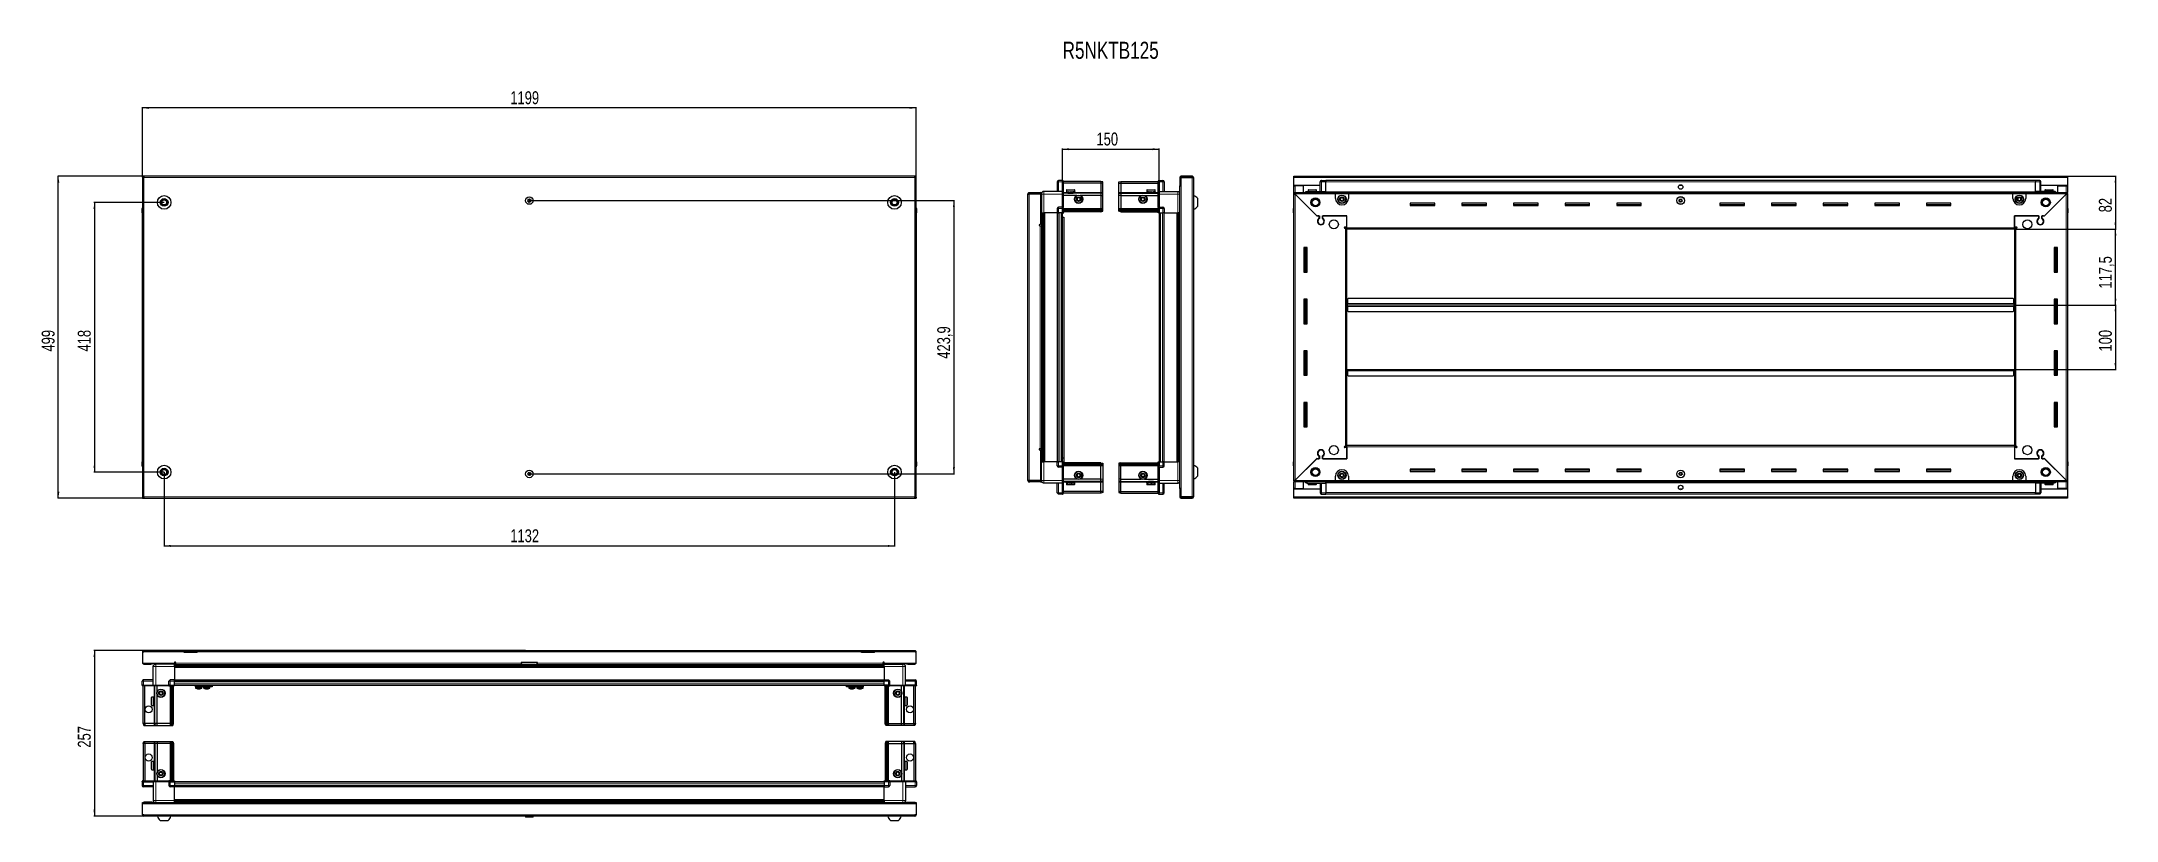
# Model space of a CAD drawing. Header units: millimetres. Extents: x 1315 to 4531, y 427 to 1635.
import ezdxf

# ---------------------------------------------------------------- set-up
doc = ezdxf.new("R2010")
doc.units = ezdxf.units.MM
doc.layers.add('FORMAT', color=7, linetype='Continuous')
doc.styles.add('SLDTEXTSTYLE0', font='TXT', dxfattribs={"width": 0.75})
doc.dimstyles.new('SLDDIMSTYLE0', dxfattribs={"dimtxt": 20, "dimasz": 10, "dimexe": 0, "dimexo": 0.0625, "dimgap": 5, "dimtad": 2, "dimdec": 1, "dimrnd": 1e-09, "dimzin": 12, "dimdsep": 46, "dimtxsty": 'SLDTEXTSTYLE0', "dimsah": 1, "dimcen": 0.09, "dimadec": 0, "dimazin": 3, "dimtfac": 1, "dimtofl": 0, "dimtmove": 0, "dimatfit": 3, "dimfxl": 0, "dimfrac": 2, "dimtolj": 1, "dimtzin": 12, "dimarcsym": 0})

msp = doc.modelspace()

# ---------------------------------------------------------------- texts
at = {"layer": 'FORMAT', "insert": (2897.35, 1634.39), "char_height": 26.458, "attachment_point": 1, "style": 'SLDTEXTSTYLE0'}
msp.add_mtext('R5NKTB125', dxfattribs=at)

# ---------------------------------------------------------------- blocks, each defined once
blk = doc.blocks.new('_D')
at = {"layer": 'FORMAT'}
for p, q in [((1471.3, 1425.8), (1339.8, 1425.8)), ((1340.8, 926.8), (1340.8, 1425.8)), ((1471.3, 926.8), (1339.8, 926.8))]:
    blk.add_line(p, q, dxfattribs=at)
for points in [[(1340.8, 1425.8), (1339.3, 1415.8), (1342.4, 1415.8)], [(1340.8, 926.8), (1342.4, 936.8), (1339.3, 936.8)]]:
    blk.add_solid(points, dxfattribs=at)
at = {"layer": 'FORMAT', "insert": (1315, 1154.2), "char_height": 20, "attachment_point": 1, "rotation": 90, "style": 'SLDTEXTSTYLE0'}
blk.add_mtext('499', dxfattribs=at)
blk = doc.blocks.new('_D_1')
at = {"layer": 'FORMAT'}
for p, q in [((1471.3, 1425.8), (1471.3, 1532.8)), ((2670.3, 1531.8), (1471.3, 1531.8)), ((2670.3, 1425.8), (2670.3, 1532.8))]:
    blk.add_line(p, q, dxfattribs=at)
for points in [[(1471.3, 1531.8), (1481.3, 1530.3), (1481.3, 1533.4)], [(2670.3, 1531.8), (2660.3, 1533.4), (2660.3, 1530.3)]]:
    blk.add_solid(points, dxfattribs=at)
at = {"layer": 'FORMAT', "insert": (2041.3, 1557.6), "char_height": 20, "attachment_point": 1, "style": 'SLDTEXTSTYLE0'}
blk.add_mtext('1199', dxfattribs=at)
blk = doc.blocks.new('_D_2')
at = {"layer": 'FORMAT'}
for p, q in [((1504.8, 967.3), (1504.8, 851.8)), ((2636.8, 967.3), (2636.8, 851.8)), ((1504.8, 852.8), (2636.8, 852.8))]:
    blk.add_line(p, q, dxfattribs=at)
for points in [[(1504.8, 852.8), (1514.8, 851.3), (1514.8, 854.4)], [(2636.8, 852.8), (2626.8, 854.4), (2626.8, 851.3)]]:
    blk.add_solid(points, dxfattribs=at)
at = {"layer": 'FORMAT', "insert": (2041.3, 878.6), "char_height": 20, "attachment_point": 1, "style": 'SLDTEXTSTYLE0'}
blk.add_mtext('1132', dxfattribs=at)
blk = doc.blocks.new('_D_3')
at = {"layer": 'FORMAT'}
for p, q in [((2070.8, 1388.3), (2729.8, 1388.3)), ((2728.8, 1388.3), (2728.8, 964.5)), ((2070.8, 964.5), (2729.8, 964.5))]:
    blk.add_line(p, q, dxfattribs=at)
for points in [[(2728.8, 1388.3), (2727.3, 1378.3), (2730.4, 1378.3)], [(2728.8, 964.5), (2730.4, 974.5), (2727.3, 974.5)]]:
    blk.add_solid(points, dxfattribs=at)
at = {"layer": 'FORMAT', "insert": (2703, 1143.1), "char_height": 20, "attachment_point": 1, "rotation": 90, "style": 'SLDTEXTSTYLE0'}
blk.add_mtext('423,9', dxfattribs=at)
blk = doc.blocks.new('_D_4')
at = {"layer": 'FORMAT'}
for p, q in [((1504.8, 1385.3), (1395.8, 1385.3)), ((1396.8, 1385.3), (1396.8, 967.3)), ((1504.8, 967.3), (1395.8, 967.3))]:
    blk.add_line(p, q, dxfattribs=at)
for points in [[(1396.8, 1385.3), (1395.3, 1375.3), (1398.4, 1375.3)], [(1396.8, 967.3), (1398.4, 977.3), (1395.3, 977.3)]]:
    blk.add_solid(points, dxfattribs=at)
at = {"layer": 'FORMAT', "insert": (1371, 1154.2), "char_height": 20, "attachment_point": 1, "rotation": 90, "style": 'SLDTEXTSTYLE0'}
blk.add_mtext('418', dxfattribs=at)
blk = doc.blocks.new('_D_5')
at = {"layer": 'FORMAT'}
for p, q in [((2897, 1369.3), (2897, 1468.8)), ((2897, 1467.8), (3047, 1467.8)), ((3047, 1369.3), (3047, 1468.8))]:
    blk.add_line(p, q, dxfattribs=at)
for points in [[(2897, 1467.8), (2907, 1466.3), (2907, 1469.4)], [(3047, 1467.8), (3037, 1469.4), (3037, 1466.3)]]:
    blk.add_solid(points, dxfattribs=at)
at = {"layer": 'FORMAT', "insert": (2949.8, 1493.6), "char_height": 20, "attachment_point": 1, "style": 'SLDTEXTSTYLE0'}
blk.add_mtext('150', dxfattribs=at)
blk = doc.blocks.new('_D_6')
at = {"layer": 'FORMAT'}
for p, q in [((4454.7, 1425.8), (4530.2, 1425.8)), ((4529.2, 1425.8), (4529.2, 1343.8)), ((4372.7, 1343.8), (4530.2, 1343.8))]:
    blk.add_line(p, q, dxfattribs=at)
for points in [[(4529.2, 1425.8), (4527.6, 1415.8), (4530.7, 1415.8)], [(4529.2, 1343.8), (4530.7, 1353.8), (4527.6, 1353.8)]]:
    blk.add_solid(points, dxfattribs=at)
at = {"layer": 'FORMAT', "insert": (4503.4, 1370), "char_height": 20, "attachment_point": 1, "rotation": 90, "style": 'SLDTEXTSTYLE0'}
blk.add_mtext('82', dxfattribs=at)
blk = doc.blocks.new('_D_7')
at = {"layer": 'FORMAT'}
for p, q in [((4372.7, 1343.8), (4530.2, 1343.8)), ((4529.2, 1226.3), (4529.2, 1343.8)), ((4371.7, 1226.3), (4530.2, 1226.3))]:
    blk.add_line(p, q, dxfattribs=at)
for points in [[(4529.2, 1343.8), (4527.6, 1333.8), (4530.7, 1333.8)], [(4529.2, 1226.3), (4530.7, 1236.3), (4527.6, 1236.3)]]:
    blk.add_solid(points, dxfattribs=at)
at = {"layer": 'FORMAT', "insert": (4503.4, 1251.8), "char_height": 20, "attachment_point": 1, "rotation": 90, "style": 'SLDTEXTSTYLE0'}
blk.add_mtext('117,5', dxfattribs=at)
blk = doc.blocks.new('_D_8')
at = {"layer": 'FORMAT'}
for p, q in [((4371.7, 1226.3), (4530.2, 1226.3)), ((4529.2, 1226.3), (4529.2, 1126.3)), ((4371.7, 1126.3), (4530.2, 1126.3))]:
    blk.add_line(p, q, dxfattribs=at)
for points in [[(4529.2, 1226.3), (4527.6, 1216.3), (4530.7, 1216.3)], [(4529.2, 1126.3), (4530.7, 1136.3), (4527.6, 1136.3)]]:
    blk.add_solid(points, dxfattribs=at)
at = {"layer": 'FORMAT', "insert": (4503.4, 1154.2), "char_height": 20, "attachment_point": 1, "rotation": 90, "style": 'SLDTEXTSTYLE0'}
blk.add_mtext('100', dxfattribs=at)
blk = doc.blocks.new('_D_9')
at = {"layer": 'FORMAT'}
for p, q in [((2065, 690.8), (1395.8, 690.8)), ((1396.8, 690.8), (1396.8, 433.8)), ((1473.4, 433.8), (1395.8, 433.8))]:
    blk.add_line(p, q, dxfattribs=at)
for points in [[(1396.8, 690.8), (1395.3, 680.8), (1398.4, 680.8)], [(1396.8, 433.8), (1398.4, 443.8), (1395.3, 443.8)]]:
    blk.add_solid(points, dxfattribs=at)
at = {"layer": 'FORMAT', "insert": (1371, 540.2), "char_height": 20, "attachment_point": 1, "rotation": 90, "style": 'SLDTEXTSTYLE0'}
blk.add_mtext('257', dxfattribs=at)

# ---------------------------------------------------------------- dimensions: what is measured, and where the dimension line sits
at = {"layer": 'FORMAT'}
for base, p1, p2, picture, middle in [((1471.32, 1531.82), (2670.32, 1425.82), (1471.32, 1425.82), '_D_1', (2070.82, 1531.82)), ((3046.98, 1467.82), (2896.98, 1369.32), (3046.98, 1369.32), '_D_5', (2971.98, 1467.82)), ((2636.82, 852.82), (1504.82, 967.32), (2636.82, 967.32), '_D_2', (2070.82, 852.82))]:
    dim = msp.add_linear_dim(base=base, p1=p1, p2=p2, dimstyle='SLDDIMSTYLE0', dxfattribs=at)
    dim.commit()
    dim.dimension.update_dxf_attribs({"geometry": picture, "text_midpoint": middle, "dimtype": 160})
for base, p1, p2, picture, middle in [((1340.82, 1425.82), (1471.32, 926.82), (1471.32, 1425.82), '_D', (1340.82, 1176.32)), ((4529.19, 1343.82), (4454.69, 1425.82), (4372.69, 1343.82), '_D_6', (4529.19, 1384.82)), ((1396.82, 967.32), (1504.82, 1385.32), (1504.82, 967.32), '_D_4', (1396.82, 1176.32)), ((2728.8202948, 964.47343353), (2070.8199379, 1388.32343353), (2070.8199379, 964.47343353), '_D_3', (2728.8202948, 1176.39843353)), ((4529.19, 1343.82), (4371.69, 1226.32), (4372.69, 1343.82), '_D_7', (4529.19, 1285.07)), ((4529.19, 1126.32), (4371.69, 1226.32), (4371.69, 1126.32), '_D_8', (4529.19, 1176.32)), ((1396.82, 433.85), (2065.03, 690.85), (1473.42, 433.85), '_D_9', (1396.82, 562.35))]:
    dim = msp.add_linear_dim(base=base, p1=p1, p2=p2, angle=90, dimstyle='SLDDIMSTYLE0', dxfattribs=at)
    dim.commit()
    dim.dimension.update_dxf_attribs({"geometry": picture, "text_midpoint": middle, "dimtype": 160})

# ---------------------------------------------------------------- linework, layer by layer
at = {"color": 7, "linetype": 'Continuous', "lineweight": 25}
for p, q in [((1473.42, 1425.82), (1471.32, 1425.82)), ((1471.32, 1424.32), (1471.32, 1425.82)), ((1471.32, 1424.32), (1473.42, 1424.32)), ((1471.32, 1424.32), (1471.32, 1423.72)), ((1471.32, 1423.72), (1471.32, 928.92)), ((1471.32, 1423.72), (1473.42, 1423.72)), ((1473.42, 1425.82), (1473.42, 1423.72)), ((2668.22, 1425.82), (1473.42, 1425.82)), ((2668.22, 1423.72), (2668.22, 1425.82)), ((2670.32, 1425.82), (2668.22, 1425.82)), ((2668.22, 1424.32), (2670.32, 1424.32)), ((2668.22, 1423.72), (2670.32, 1423.72)), ((2670.32, 1424.32), (2670.32, 1425.82)), ((2670.32, 1423.72), (2670.32, 1424.32)), ((2670.32, 928.92), (2670.32, 1423.72)), ((2889.13, 1417.32), (2889.13, 1402.32)), ((2897.13, 1419.32), (2891.13, 1419.32)), ((2897.13, 1419.32), (2897.46, 1419.32)), ((2897.13, 1419.32), (2897.13, 1417.32)), ((2897.13, 1402.52), (2897.13, 1417.32)), ((2897.13, 1402.52), (2897.13, 1417.32)), ((2898.33, 1418.82), (2897.46, 1419.32)), ((2898.33, 1417.32), (2898.33, 1418.82)), ((2956.63, 1417.82), (2898.33, 1417.82)), ((2898.33, 1417.32), (2898.33, 1402.52)), ((2956.63, 1415.32), (2898.33, 1415.32)), ((2956.63, 1417.82), (2956.63, 1415.32)), ((2959.63, 1417.02), (2956.63, 1417.82)), ((2956.63, 1415.32), (2956.63, 1400.82)), ((2959.63, 1415.17), (2956.63, 1415.32)), ((2959.63, 1415.17), (2959.63, 1417.02)), ((2959.63, 1400.82), (2959.63, 1415.17)), ((2984.33, 1417.02), (2987.33, 1417.82)), ((2984.33, 1415.17), (2984.33, 1417.02)), ((2984.33, 1415.17), (2987.33, 1415.32)), ((2984.33, 1400.82), (2984.33, 1415.17)), ((2987.33, 1417.82), (2987.33, 1415.32)), ((2987.33, 1417.82), (3045.63, 1417.82)), ((2987.33, 1415.32), (2987.33, 1400.82)), ((2987.33, 1415.32), (3045.63, 1415.32)), ((3046.49, 1419.32), (3045.63, 1418.82)), ((3046.49, 1419.32), (3045.63, 1418.82)), ((3045.63, 1418.82), (3045.63, 1417.32)), ((3045.63, 1402.52), (3045.63, 1417.32)), ((3046.83, 1419.32), (3046.49, 1419.32)), ((3046.83, 1419.32), (3046.49, 1419.32)), ((3046.83, 1417.32), (3046.83, 1419.32)), ((3046.83, 1419.32), (3046.83, 1419.32)), ((3046.83, 1419.32), (3052.83, 1419.32)), ((3046.83, 1417.32), (3046.83, 1402.52)), ((3054.83, 1417.32), (3054.83, 1402.32)), ((3078.83, 1423.72), (3078.83, 1411.32)), ((3080.33, 1423.72), (3080.33, 1411.32)), ((3080.83, 1410.82), (3080.83, 1423.72)), ((3080.83, 1423.72), (3098.23, 1423.72)), ((3098.23, 1425.82), (3080.93, 1425.82)), ((3098.23, 1424.32), (3080.93, 1424.32)), ((3098.23, 1424.32), (3098.23, 1425.82)), ((3098.23, 1423.72), (3100.33, 1423.72)), ((3100.33, 1423.72), (3100.33, 928.92)), ((3255.69, 1425.82), (4454.69, 1425.82)), ((3255.69, 1423.72), (3255.69, 1425.82)), ((3255.69, 1411.32), (3255.69, 1423.72)), ((3296.69, 1402.32), (3296.69, 1417.32)), ((3297.36, 1418.82), (3297.36, 1418.82)), ((3298.69, 1419.32), (3305.19, 1419.32)), ((3298.69, 1419.32), (3305.19, 1419.32)), ((3305.19, 1419.32), (3305.19, 1419.32)), ((3305.19, 1419.32), (3305.19, 1419.32)), ((3305.19, 1419.32), (3305.19, 1417.32)), ((4405.19, 1419.17), (3305.19, 1419.17)), ((3305.19, 1402.32), (3305.19, 1417.32)), ((4405.19, 1419.32), (4405.19, 1419.32)), ((4411.69, 1419.32), (4405.19, 1419.32)), ((4411.69, 1419.32), (4405.19, 1419.32)), ((4405.19, 1419.32), (4405.19, 1417.32)), ((4405.19, 1402.32), (4405.19, 1417.32)), ((4413.69, 1417.32), (4413.69, 1417.32)), ((4413.69, 1402.32), (4413.69, 1417.32)), ((4454.69, 1425.82), (4454.69, 1423.72)), ((4454.69, 1423.72), (4454.69, 1411.32)), ((2843.63, 1393.96), (2843.33, 1393.96)), ((2843.33, 1382.39), (2843.33, 1393.96)), ((2845.13, 1398.47), (2843.63, 1398.47)), ((2843.63, 1397.97), (2843.63, 1398.47)), ((2843.63, 954.67), (2843.63, 1397.97)), ((2845.73, 1399.07), (2845.73, 1400.57)), ((2845.73, 1400.57), (2846.63, 1400.57)), ((2845.73, 1399.07), (2846.63, 1399.07)), ((2845.73, 1398.57), (2863.13, 1398.57)), ((2846.63, 1399.07), (2846.63, 1400.57)), ((2846.63, 1400.57), (2863.13, 1400.57)), ((2846.63, 1399.07), (2863.13, 1399.07)), ((2863.13, 1399.07), (2863.13, 1400.57)), ((2864.63, 1398.57), (2863.13, 1398.57)), ((2863.13, 1398.57), (2863.13, 1351.07)), ((2864.63, 1398.32), (2864.63, 1369.32)), ((2897.13, 1402.32), (2868.13, 1402.32)), ((2897.13, 1402.32), (2897.13, 1402.52)), ((2897.13, 1402.32), (2898.33, 1402.32)), ((2897.13, 1398.32), (2897.13, 1402.32)), ((2897.13, 1378.02), (2897.13, 1398.32)), ((2898.33, 1402.52), (2898.33, 1402.32)), ((2898.33, 1402.32), (2898.33, 1398.32)), ((2956.63, 1399.82), (2898.33, 1399.82)), ((2898.33, 1398.32), (2898.33, 1378.02)), ((2919.63, 1396.32), (2898.33, 1396.32)), ((2903.13, 1404.22), (2903.13, 1401.82)), ((2903.13, 1401.82), (2903.13, 1401.32)), ((2903.13, 1401.32), (2903.26, 1401.32)), ((2903.45, 1401.82), (2903.26, 1401.82)), ((2903.26, 1401.82), (2903.26, 1401.32)), ((2903.26, 1401.32), (2903.45, 1401.32)), ((2903.45, 1401.82), (2903.45, 1401.32)), ((2903.45, 1401.32), (2903.98, 1401.32)), ((2903.93, 1405.02), (2911.09, 1405.02)), ((2904.38, 1401.82), (2903.98, 1401.82)), ((2903.98, 1401.82), (2903.98, 1401.32)), ((2903.98, 1401.32), (2904.38, 1401.32)), ((2904.38, 1401.82), (2904.38, 1401.32)), ((2904.38, 1401.32), (2905.25, 1401.32)), ((2905.23, 1401.32), (2905.23, 1401.22)), ((2905.23, 1401.22), (2914.03, 1401.22)), ((2905.82, 1401.82), (2905.25, 1401.82)), ((2905.25, 1401.82), (2905.25, 1401.32)), ((2905.25, 1401.32), (2905.82, 1401.32)), ((2905.63, 1400.82), (2906.32, 1400.34)), ((2905.63, 1400.82), (2910.66, 1400.82)), ((2906.32, 1400.34), (2905.63, 1399.86)), ((2905.63, 1399.86), (2905.63, 1399.82)), ((2905.63, 1399.86), (2910.66, 1399.86)), ((2905.82, 1401.82), (2905.82, 1401.32)), ((2905.82, 1401.32), (2906.95, 1401.32)), ((2906.32, 1400.34), (2910.48, 1400.34)), ((2907.64, 1401.82), (2906.95, 1401.82)), ((2906.95, 1401.82), (2906.95, 1401.32)), ((2906.95, 1401.32), (2907.64, 1401.32)), ((2907.64, 1401.82), (2907.64, 1401.32)), ((2907.64, 1401.32), (2908.91, 1401.32)), ((2909.65, 1401.82), (2908.91, 1401.82)), ((2908.91, 1401.82), (2908.91, 1401.32)), ((2908.91, 1401.32), (2909.14, 1401.32)), ((2909.14, 1401.82), (2909.14, 1401.32)), ((2909.64, 1401.82), (2909.64, 1401.32)), ((2909.64, 1401.32), (2909.65, 1401.32)), ((2909.65, 1401.82), (2909.65, 1401.32)), ((2909.65, 1401.32), (2910.94, 1401.32)), ((2910.48, 1400.34), (2912.94, 1400.34)), ((2910.66, 1400.82), (2913.63, 1400.82)), ((2910.66, 1399.86), (2913.63, 1399.86)), ((2911.65, 1401.82), (2910.94, 1401.82)), ((2910.94, 1401.82), (2910.94, 1401.32)), ((2911, 1401.82), (2911, 1401.32)), ((2911, 1401.32), (2911.65, 1401.32)), ((2911.09, 1405.02), (2915.33, 1405.02)), ((2911.65, 1401.82), (2911.65, 1401.32)), ((2911.65, 1401.32), (2912.84, 1401.32)), ((2913.46, 1401.82), (2912.84, 1401.82)), ((2912.84, 1401.82), (2912.84, 1401.32)), ((2912.84, 1401.32), (2913.46, 1401.32)), ((2912.94, 1400.34), (2913.63, 1400.82)), ((2913.63, 1399.86), (2912.94, 1400.34)), ((2913.46, 1401.82), (2913.46, 1401.32)), ((2913.46, 1401.32), (2914.43, 1401.32)), ((2913.63, 1399.82), (2913.63, 1399.86)), ((2914.03, 1401.22), (2914.03, 1401.32)), ((2914.9, 1401.82), (2914.43, 1401.82)), ((2914.43, 1401.82), (2914.43, 1401.32)), ((2914.43, 1401.32), (2914.9, 1401.32)), ((2914.9, 1401.82), (2914.9, 1401.32)), ((2914.9, 1401.32), (2915.55, 1401.32)), ((2915.82, 1401.82), (2915.55, 1401.82)), ((2915.55, 1401.82), (2915.55, 1401.32)), ((2915.55, 1401.32), (2915.82, 1401.32)), ((2915.82, 1401.82), (2915.82, 1401.32)), ((2915.82, 1401.32), (2916.09, 1401.32)), ((2916.13, 1401.82), (2916.09, 1401.82)), ((2916.09, 1401.82), (2916.09, 1401.32)), ((2916.09, 1401.32), (2916.13, 1401.32)), ((2916.13, 1401.82), (2916.13, 1404.22)), ((2916.13, 1401.82), (2916.13, 1401.32)), ((2956.63, 1396.32), (2924.63, 1396.32)), ((2956.63, 1400.82), (2956.63, 1399.82)), ((2956.63, 1399.82), (2956.63, 1396.32)), ((2959.63, 1399.02), (2956.63, 1399.82)), ((2956.63, 1396.32), (2956.63, 1375.82)), ((2956.63, 1396.32), (2959.63, 1395.99)), ((2959.63, 1399.02), (2959.63, 1400.82)), ((2959.63, 1395.99), (2959.63, 1399.02)), ((2959.63, 1375.82), (2959.63, 1395.99)), ((2984.33, 1399.02), (2984.33, 1400.82)), ((2984.33, 1399.02), (2987.33, 1399.82)), ((2984.33, 1395.99), (2984.33, 1399.02)), ((2987.33, 1396.32), (2984.33, 1395.99)), ((2984.33, 1375.82), (2984.33, 1395.99)), ((2987.33, 1400.82), (2987.33, 1399.82)), ((2987.33, 1399.82), (2987.33, 1396.32)), ((2987.33, 1399.82), (3045.63, 1399.82)), ((2987.33, 1396.32), (2987.33, 1375.82)), ((2987.33, 1396.32), (3019.33, 1396.32)), ((3024.33, 1396.32), (3045.63, 1396.32)), ((3027.83, 1404.22), (3027.83, 1401.32)), ((3027.83, 1401.32), (3027.86, 1401.32)), ((3027.98, 1401.82), (3027.86, 1401.82)), ((3027.86, 1401.82), (3027.86, 1401.32)), ((3027.86, 1401.32), (3027.98, 1401.32)), ((3027.98, 1401.82), (3027.98, 1401.32)), ((3027.98, 1401.32), (3028.39, 1401.32)), ((3028.73, 1401.82), (3028.39, 1401.82)), ((3028.39, 1401.82), (3028.39, 1401.32)), ((3028.39, 1401.32), (3028.73, 1401.32)), ((3028.63, 1405.02), (3040.03, 1405.02)), ((3028.73, 1401.82), (3028.73, 1401.32)), ((3028.73, 1401.32), (3029.51, 1401.32)), ((3030.03, 1401.82), (3029.51, 1401.82)), ((3029.51, 1401.82), (3029.51, 1401.32)), ((3029.51, 1401.32), (3030.03, 1401.32)), ((3029.93, 1401.32), (3029.93, 1401.22)), ((3029.93, 1401.22), (3038.73, 1401.22)), ((3030.03, 1401.82), (3030.03, 1401.32)), ((3030.03, 1401.32), (3031.09, 1401.32)), ((3030.33, 1400.82), (3031.02, 1400.34)), ((3030.33, 1400.82), (3038.33, 1400.82)), ((3031.02, 1400.34), (3030.33, 1399.86)), ((3030.33, 1399.86), (3030.33, 1399.82)), ((3030.33, 1399.86), (3038.33, 1399.86)), ((3031.02, 1400.34), (3037.64, 1400.34)), ((3031.75, 1401.82), (3031.09, 1401.82)), ((3031.09, 1401.82), (3031.09, 1401.32)), ((3031.09, 1401.32), (3031.75, 1401.32)), ((3031.75, 1401.82), (3031.75, 1401.32)), ((3031.75, 1401.32), (3032.99, 1401.32)), ((3033.72, 1401.82), (3032.99, 1401.82)), ((3032.99, 1401.82), (3032.99, 1401.32)), ((3032.99, 1401.32), (3033.42, 1401.32)), ((3033.42, 1401.82), (3033.42, 1401.32)), ((3033.72, 1401.82), (3033.72, 1401.32)), ((3033.72, 1401.32), (3035.02, 1401.32)), ((3035.75, 1401.82), (3035.02, 1401.82)), ((3035.02, 1401.82), (3035.02, 1401.32)), ((3035.29, 1401.82), (3035.29, 1401.32)), ((3035.29, 1401.32), (3035.75, 1401.32)), ((3035.75, 1401.82), (3035.75, 1401.32)), ((3035.75, 1401.32), (3036.98, 1401.32)), ((3037.64, 1401.82), (3036.98, 1401.82)), ((3036.98, 1401.82), (3036.98, 1401.32)), ((3036.98, 1401.32), (3037.64, 1401.32)), ((3037.64, 1401.82), (3037.64, 1401.32)), ((3037.64, 1401.32), (3038.69, 1401.32)), ((3037.64, 1400.34), (3038.33, 1400.82)), ((3038.33, 1399.86), (3037.64, 1400.34)), ((3038.33, 1399.82), (3038.33, 1399.86)), ((3039.21, 1401.82), (3038.69, 1401.82)), ((3038.69, 1401.82), (3038.69, 1401.32)), ((3038.69, 1401.32), (3039.21, 1401.32)), ((3038.73, 1401.22), (3038.73, 1401.32)), ((3039.21, 1401.82), (3039.21, 1401.32)), ((3039.21, 1401.32), (3039.96, 1401.32)), ((3040.29, 1401.82), (3039.96, 1401.82)), ((3039.96, 1401.82), (3039.96, 1401.32)), ((3039.96, 1401.32), (3040.29, 1401.32)), ((3040.29, 1401.82), (3040.29, 1401.32)), ((3040.29, 1401.32), (3040.69, 1401.32)), ((3040.8, 1401.82), (3040.69, 1401.82)), ((3040.69, 1401.82), (3040.69, 1401.32)), ((3040.69, 1401.32), (3040.8, 1401.32)), ((3040.8, 1401.82), (3040.8, 1401.32)), ((3040.8, 1401.32), (3040.83, 1401.32)), ((3040.83, 1401.32), (3040.83, 1404.22)), ((3045.63, 1402.32), (3045.63, 1402.52)), ((3046.83, 1402.32), (3045.63, 1402.32)), ((3045.63, 1398.32), (3045.63, 1402.32)), ((3045.63, 1378.02), (3045.63, 1398.32)), ((3046.83, 1402.52), (3046.83, 1402.32)), ((3046.83, 1402.32), (3046.83, 1398.32)), ((3046.83, 1402.32), (3075.83, 1402.32)), ((3046.83, 1398.32), (3046.83, 1378.02)), ((3078.73, 1410.82), (3078.73, 941.82)), ((3078.73, 1410.82), (3080.83, 1410.82)), ((3078.83, 1411.32), (3080.33, 1411.32)), ((3106.93, 1379.32), (3106.93, 1391.32)), ((3296.69, 1411.32), (3255.69, 1411.32)), ((3255.69, 1410.82), (3255.69, 1411.32)), ((3255.69, 1400.57), (3255.69, 1410.82)), ((3255.69, 1410.82), (3257.79, 1410.82)), ((3255.69, 1399.07), (3255.69, 1400.57)), ((3255.69, 1400.57), (3256.69, 1400.57)), ((3255.69, 1398.57), (3255.69, 1399.07)), ((3255.69, 1399.07), (3256.69, 1399.07)), ((3255.69, 954.07), (3255.69, 1398.57)), ((3257.19, 1398.57), (3255.69, 1398.57)), ((3256.69, 1400.57), (3320.19, 1400.57)), ((3256.69, 1399.07), (3256.69, 1400.57)), ((3257.19, 1410.82), (3257.19, 1411.32)), ((3257.29, 1398.47), (3291.19, 1364.57)), ((3270.69, 1410.82), (3257.79, 1410.82)), ((3291.89, 1363.87), (3257.79, 1397.97)), ((3270.69, 1400.57), (3270.69, 1410.82)), ((3276.19, 1402.32), (3305.19, 1402.32)), ((3277.69, 1404.22), (3277.69, 1402.32)), ((3278.49, 1405.02), (3289.89, 1405.02)), ((3290.69, 1402.32), (3290.69, 1404.22)), ((3305.11, 1400.57), (3305.19, 1402.29)), ((3305.19, 1402.32), (3305.19, 1401.82)), ((3305.19, 1401.17), (4405.19, 1401.17)), ((3320.19, 1398.47), (3320.19, 1400.57)), ((3320.19, 1400.57), (3340.19, 1400.57)), ((3320.19, 1399.07), (3340.19, 1399.07)), ((3320.19, 1391.57), (3320.19, 1398.47)), ((3340.19, 1400.57), (3340.19, 1398.47)), ((3340.19, 1400.57), (4370.19, 1400.57)), ((3340.19, 1398.47), (3340.19, 1391.57)), ((3474.19, 1384.32), (3436.19, 1384.32)), ((3436.19, 1384.32), (3436.19, 1380.82)), ((3474.19, 1380.82), (3474.19, 1384.32)), ((3554.19, 1384.32), (3516.19, 1384.32)), ((3516.19, 1384.32), (3516.19, 1380.82)), ((3554.19, 1380.82), (3554.19, 1384.32)), ((3634.19, 1384.32), (3596.19, 1384.32)), ((3596.19, 1384.32), (3596.19, 1380.82)), ((3634.19, 1380.82), (3634.19, 1384.32)), ((3714.19, 1384.32), (3676.19, 1384.32)), ((3676.19, 1384.32), (3676.19, 1380.82)), ((3714.19, 1380.82), (3714.19, 1384.32)), ((3794.19, 1384.32), (3756.19, 1384.32)), ((3756.19, 1384.32), (3756.19, 1380.82)), ((3794.19, 1380.82), (3794.19, 1384.32)), ((3858.06, 1411.32), (3852.31, 1411.32)), ((3954.19, 1384.32), (3916.19, 1384.32)), ((3916.19, 1384.32), (3916.19, 1380.82)), ((3954.19, 1380.82), (3954.19, 1384.32)), ((4034.19, 1384.32), (3996.19, 1384.32)), ((3996.19, 1384.32), (3996.19, 1380.82)), ((4034.19, 1380.82), (4034.19, 1384.32)), ((4114.19, 1384.32), (4076.19, 1384.32)), ((4076.19, 1384.32), (4076.19, 1380.82)), ((4114.19, 1380.82), (4114.19, 1384.32)), ((4194.19, 1384.32), (4156.19, 1384.32)), ((4156.19, 1384.32), (4156.19, 1380.82)), ((4194.19, 1380.82), (4194.19, 1384.32)), ((4274.19, 1384.32), (4236.19, 1384.32)), ((4236.19, 1384.32), (4236.19, 1380.82)), ((4274.19, 1380.82), (4274.19, 1384.32)), ((4370.19, 1398.47), (4370.19, 1400.57)), ((4370.19, 1400.57), (4390.19, 1400.57)), ((4370.19, 1399.07), (4390.19, 1399.07)), ((4370.19, 1391.57), (4370.19, 1398.47)), ((4390.19, 1400.57), (4390.19, 1398.47)), ((4390.19, 1400.57), (4453.69, 1400.57)), ((4390.19, 1398.47), (4390.19, 1391.57)), ((4405.19, 1402.32), (4405.19, 1401.82)), ((4434.19, 1402.32), (4405.19, 1402.32)), ((4405.19, 1402.29), (4405.26, 1400.57)), ((4454.69, 1411.32), (4413.69, 1411.32)), ((4452.59, 1397.97), (4418.49, 1363.87)), ((4419.19, 1364.57), (4453.09, 1398.47)), ((4419.69, 1404.22), (4419.69, 1402.32)), ((4420.49, 1405.02), (4431.89, 1405.02)), ((4432.69, 1402.32), (4432.69, 1404.22)), ((4439.69, 1400.57), (4439.69, 1410.82)), ((4439.69, 1410.82), (4452.59, 1410.82)), ((4452.59, 1410.82), (4454.69, 1410.82)), ((4453.19, 1410.82), (4453.19, 1411.32)), ((4453.19, 1398.57), (4454.69, 1398.57)), ((4453.69, 1399.07), (4453.69, 1400.57)), ((4453.69, 1400.57), (4454.69, 1400.57)), ((4453.69, 1399.07), (4454.69, 1399.07)), ((4454.69, 1410.82), (4454.69, 1411.32)), ((4454.69, 1410.82), (4454.69, 1400.57)), ((4454.69, 1399.07), (4454.69, 1400.57)), ((4454.69, 1399.07), (4454.69, 1398.57)), ((4454.69, 1398.57), (4454.69, 954.07)), ((1470.82, 1375.82), (1470.82, 1369.32)), ((1470.82, 1369.32), (1470.82, 1375.82)), ((1470.82, 1369.32), (1470.82, 1369.32)), ((1471.32, 1369.32), (1470.82, 1369.32)), ((1470.97, 1369.32), (1470.97, 983.32)), ((2670.32, 1377.15), (2670.32, 1377.15)), ((2670.32, 1369.32), (2670.82, 1369.32)), ((2670.67, 983.32), (2670.67, 1369.32)), ((2670.82, 1375.82), (2670.82, 1369.32)), ((2670.82, 1369.32), (2670.82, 1375.82)), ((2670.82, 1369.32), (2670.82, 1369.32)), ((2670.82, 1369.32), (2670.82, 1369.32)), ((2843.33, 1382.39), (2843.63, 1382.39)), ((2863.13, 1351.07), (2861.78, 1351.07)), ((2863.13, 1372.07), (2864.63, 1372.07)), ((2864.63, 1369.32), (2863.13, 1369.32)), ((2865.28, 983.32), (2865.28, 1369.32)), ((2867.07, 1369.32), (2867.07, 983.32)), ((2867.1, 1369.32), (2867.1, 983.32)), ((2889.13, 1369.32), (2868.13, 1369.32)), ((2889.13, 1375.82), (2889.13, 1369.32)), ((2889.13, 1369.32), (2891.13, 1369.32)), ((2889.78, 983.32), (2889.78, 1369.32)), ((2897.13, 1377.82), (2891.13, 1377.82)), ((2897.13, 1369.32), (2891.13, 1369.32)), ((2896.98, 983.32), (2896.98, 1369.32)), ((2896.98, 1362.32), (2899.48, 1362.32)), ((2897.13, 1377.82), (2897.13, 1378.02)), ((2897.13, 1377.82), (2897.13, 1375.82)), ((2897.13, 1377.82), (2898.33, 1377.82)), ((2897.13, 1369.32), (2897.13, 1375.82)), ((2897.13, 1369.32), (2897.13, 1375.82)), ((2897.13, 1369.32), (2897.46, 1369.32)), ((2897.13, 1369.32), (2897.13, 1369.32)), ((2897.46, 1369.32), (2897.46, 1375.82)), ((2898.33, 1369.32), (2897.46, 1369.32)), ((2897.46, 1369.32), (2897.46, 1369.32)), ((2898.33, 1378.02), (2898.33, 1377.82)), ((2898.33, 1377.15), (2898.33, 1377.82)), ((2898.33, 1377.15), (2898.33, 1369.32)), ((2956.63, 1374.82), (2898.33, 1374.82)), ((2956.63, 1373.82), (2898.33, 1373.82)), ((2956.63, 1372.32), (2898.33, 1372.32)), ((2956.63, 1370.82), (2898.33, 1370.82)), ((2899.48, 1362.32), (2899.48, 988.82)), ((2956.63, 1375.82), (2956.63, 1374.82)), ((2956.63, 1374.82), (2956.63, 1373.82)), ((2956.63, 1374.82), (2959.63, 1374.02)), ((2956.63, 1373.82), (2956.63, 1372.32)), ((2956.63, 1373.82), (2959.63, 1373.28)), ((2956.63, 1372.32), (2959.63, 1372.78)), ((2956.63, 1372.32), (2956.63, 1370.82)), ((2956.63, 1370.82), (2959.63, 1371.63)), ((2959.63, 1374.02), (2959.63, 1375.82)), ((2959.63, 1373.28), (2959.63, 1374.02)), ((2959.63, 1372.78), (2959.63, 1373.28)), ((2959.63, 1371.63), (2959.63, 1372.78)), ((2984.33, 1374.02), (2984.33, 1375.82)), ((2987.33, 1374.82), (2984.33, 1374.02)), ((2984.33, 1373.28), (2984.33, 1374.02)), ((2987.33, 1373.82), (2984.33, 1373.28)), ((2984.33, 1372.78), (2984.33, 1373.28)), ((2984.33, 1371.63), (2984.33, 1372.78)), ((2987.33, 1372.32), (2984.33, 1372.78)), ((2987.33, 1370.82), (2984.33, 1371.63)), ((2987.33, 1375.82), (2987.33, 1374.82)), ((2987.33, 1374.82), (2987.33, 1373.82)), ((2987.33, 1374.82), (3045.63, 1374.82)), ((2987.33, 1373.82), (2987.33, 1372.32)), ((2987.33, 1373.82), (3045.63, 1373.82)), ((2987.33, 1372.32), (3045.63, 1372.32)), ((2987.33, 1372.32), (2987.33, 1370.82)), ((2987.33, 1370.82), (3045.63, 1370.82)), ((3045.63, 1377.82), (3045.63, 1378.02)), ((3046.83, 1377.82), (3045.63, 1377.82)), ((3045.63, 1377.82), (3045.63, 1377.15)), ((3045.63, 1369.32), (3045.63, 1377.15)), ((3046.49, 1369.32), (3045.63, 1369.32)), ((3046.49, 1375.82), (3046.49, 1369.32)), ((3046.83, 1369.32), (3046.49, 1369.32)), ((3046.83, 1378.02), (3046.83, 1377.82)), ((3046.83, 1375.82), (3046.83, 1377.82)), ((3046.83, 1377.82), (3052.83, 1377.82)), ((3046.83, 1375.82), (3046.83, 1377.82)), ((3046.83, 1375.82), (3046.83, 1369.32)), ((3046.83, 1369.32), (3052.83, 1369.32)), ((3046.98, 1369.32), (3046.98, 983.32)), ((3054.83, 1369.32), (3052.83, 1369.32)), ((3054.18, 1369.32), (3054.18, 983.32)), ((3054.83, 1375.82), (3054.83, 1369.32)), ((3054.83, 1369.32), (3075.83, 1369.32)), ((3076.85, 983.32), (3076.85, 1369.32)), ((3076.88, 983.32), (3076.88, 1369.32)), ((3078.68, 1369.32), (3078.68, 983.32)), ((3255.19, 1375.82), (3255.19, 1369.32)), ((3255.19, 1369.32), (3255.19, 1375.82)), ((3255.19, 1369.32), (3255.19, 1369.32)), ((3255.69, 1369.32), (3255.19, 1369.32)), ((3255.34, 1369.32), (3255.34, 983.32)), ((3291.19, 1364.57), (3295.39, 1364.57)), ((3292.59, 1364.57), (3291.89, 1363.87)), ((3294.69, 1364.57), (3292.59, 1364.57)), ((3294.69, 1364.57), (3294.69, 1360.68)), ((3295.39, 1364.57), (3295.39, 1360.29)), ((3295.69, 1351.71), (3295.69, 1350.95)), ((3299.99, 1364.57), (3337.69, 1364.57)), ((3299.99, 1360.29), (3299.99, 1364.57)), ((3300.69, 1360.68), (3300.69, 1364.57)), ((3337.69, 1364.57), (3300.69, 1364.57)), ((3337.69, 1345.92), (3337.69, 1364.57)), ((3337.69, 1347.32), (3337.69, 1364.57)), ((3474.19, 1381.57), (3436.19, 1381.57)), ((3436.19, 1380.82), (3474.19, 1380.82)), ((3554.19, 1381.57), (3516.19, 1381.57)), ((3516.19, 1380.82), (3554.19, 1380.82)), ((3634.19, 1381.57), (3596.19, 1381.57)), ((3596.19, 1380.82), (3634.19, 1380.82)), ((3714.19, 1381.57), (3676.19, 1381.57)), ((3676.19, 1380.82), (3714.19, 1380.82)), ((3794.19, 1381.57), (3756.19, 1381.57)), ((3756.19, 1380.82), (3794.19, 1380.82)), ((3954.19, 1381.57), (3916.19, 1381.57)), ((3916.19, 1380.82), (3954.19, 1380.82)), ((4034.19, 1381.57), (3996.19, 1381.57)), ((3996.19, 1380.82), (4034.19, 1380.82)), ((4114.19, 1381.57), (4076.19, 1381.57)), ((4076.19, 1380.82), (4114.19, 1380.82)), ((4194.19, 1381.57), (4156.19, 1381.57)), ((4156.19, 1380.82), (4194.19, 1380.82)), ((4274.19, 1381.57), (4236.19, 1381.57)), ((4236.19, 1380.82), (4274.19, 1380.82)), ((4372.69, 1364.57), (4410.39, 1364.57)), ((4372.69, 1345.92), (4372.69, 1364.57)), ((4372.69, 1364.57), (4372.69, 1347.32)), ((4409.69, 1364.57), (4372.69, 1364.57)), ((4409.69, 1364.57), (4409.69, 1360.68)), ((4410.39, 1364.57), (4410.39, 1360.29)), ((4414.69, 1351.71), (4414.69, 1350.95)), ((4414.99, 1364.57), (4419.19, 1364.57)), ((4414.99, 1360.29), (4414.99, 1364.57)), ((4417.79, 1364.57), (4415.69, 1364.57)), ((4415.69, 1360.68), (4415.69, 1364.57)), ((4418.49, 1363.87), (4417.79, 1364.57)), ((4454.69, 1377.15), (4454.69, 1377.15)), ((4454.69, 1369.32), (4455.19, 1369.32)), ((4455.04, 983.32), (4455.04, 1369.32)), ((4455.19, 1375.82), (4455.19, 1369.32)), ((4455.19, 1369.32), (4455.19, 1375.82)), ((4455.19, 1369.32), (4455.19, 1369.32)), ((4455.19, 1369.32), (4455.19, 1369.32)), ((2861.78, 1349.07), (2862.53, 1349.07)), ((2862.53, 1349.07), (2864.63, 1349.07)), ((2864.63, 1349.07), (2864.63, 1003.57)), ((3334.84, 1347.32), (3337.69, 1347.32)), ((3335.59, 1345.32), (3334.84, 1345.32)), ((3335.59, 1345.32), (3337.69, 1345.32)), ((3337.69, 1346.32), (3335.69, 1346.32)), ((3335.69, 1346.32), (3335.69, 1345.32)), ((3337.69, 1343.82), (3337.69, 1345.92)), ((4372.69, 1343.82), (3337.69, 1343.82)), ((3337.69, 1008.82), (3337.69, 1343.82)), ((4372.69, 1347.32), (4375.54, 1347.32)), ((4374.69, 1346.32), (4372.69, 1346.32)), ((4372.69, 1345.92), (4372.69, 1343.82)), ((4372.69, 1345.32), (4374.79, 1345.32)), ((4372.69, 1343.82), (4372.69, 1008.82)), ((4374.69, 1345.32), (4374.69, 1346.32)), ((4375.54, 1345.32), (4374.79, 1345.32)), ((3276.19, 1315.32), (3271.19, 1315.32)), ((3271.19, 1315.32), (3271.19, 1277.32)), ((3273.34, 1277.32), (3273.34, 1315.32)), ((3275.13, 1277.32), (3275.13, 1315.32)), ((3275.16, 1277.32), (3275.16, 1315.32)), ((3276.19, 1277.32), (3276.19, 1315.32)), ((4434.19, 1315.32), (4434.19, 1277.32)), ((4439.19, 1315.32), (4434.19, 1315.32)), ((4435.21, 1315.32), (4435.21, 1277.32)), ((4435.24, 1315.32), (4435.24, 1277.32)), ((4437.04, 1315.32), (4437.04, 1277.32)), ((4439.19, 1277.32), (4439.19, 1315.32)), ((3271.19, 1277.32), (3276.19, 1277.32)), ((4434.19, 1277.32), (4439.19, 1277.32)), ((3276.19, 1235.32), (3271.19, 1235.32)), ((3271.19, 1235.32), (3271.19, 1197.32)), ((3273.34, 1197.32), (3273.34, 1235.32)), ((3275.13, 1197.32), (3275.13, 1235.32)), ((3275.16, 1197.32), (3275.16, 1235.32)), ((3276.19, 1197.32), (3276.19, 1235.32)), ((3338.44, 1226.32), (3337.69, 1226.32)), ((3338.69, 1229.17), (3338.44, 1229.17)), ((3338.44, 1229.17), (3338.44, 1226.32)), ((3338.44, 1226.32), (3338.44, 1223.47)), ((3338.44, 1223.47), (3338.69, 1223.47)), ((3339.69, 1236.32), (3338.69, 1235.32)), ((3338.69, 1235.32), (3338.69, 1228.42)), ((3338.69, 1226.32), (3338.69, 1228.42)), ((3338.69, 1224.22), (3338.69, 1226.32)), ((4371.69, 1226.32), (3338.69, 1226.32)), ((3338.69, 1224.22), (3338.69, 1217.32)), ((4370.69, 1236.32), (3339.69, 1236.32)), ((4371.69, 1235.32), (4370.69, 1236.32)), ((4371.69, 1228.42), (4371.69, 1235.32)), ((4371.94, 1229.17), (4371.69, 1229.17)), ((4371.69, 1228.42), (4371.69, 1226.32)), ((4371.69, 1226.32), (4371.69, 1224.22)), ((4371.69, 1217.32), (4371.69, 1224.22)), ((4371.69, 1223.47), (4371.94, 1223.47)), ((4371.94, 1226.32), (4371.94, 1229.17)), ((4371.94, 1223.47), (4371.94, 1226.32)), ((4372.69, 1226.32), (4371.94, 1226.32)), ((4434.19, 1235.32), (4434.19, 1197.32)), ((4439.19, 1235.32), (4434.19, 1235.32)), ((4435.21, 1235.32), (4435.21, 1197.32)), ((4435.24, 1235.32), (4435.24, 1197.32)), ((4437.04, 1235.32), (4437.04, 1197.32)), ((4439.19, 1197.32), (4439.19, 1235.32)), ((3271.19, 1197.32), (3276.19, 1197.32)), ((3338.69, 1217.32), (3339.69, 1216.32)), ((3339.69, 1216.32), (4370.69, 1216.32)), ((4370.69, 1216.32), (4371.69, 1217.32)), ((4434.19, 1197.32), (4439.19, 1197.32)), ((3276.19, 1155.32), (3271.19, 1155.32)), ((3271.19, 1155.32), (3271.19, 1117.32)), ((3273.34, 1117.32), (3273.34, 1155.32)), ((3275.13, 1117.32), (3275.13, 1155.32)), ((3275.16, 1117.32), (3275.16, 1155.32)), ((3276.19, 1117.32), (3276.19, 1155.32)), ((3337.69, 1126.32), (3338.44, 1126.32)), ((3338.44, 1126.32), (3338.44, 1123.47)), ((3338.69, 1124.22), (3338.69, 1126.32)), ((3338.69, 1126.32), (4371.69, 1126.32)), ((4371.69, 1126.32), (4371.69, 1124.22)), ((4371.94, 1123.47), (4371.94, 1126.32)), ((4371.94, 1126.32), (4372.69, 1126.32)), ((4434.19, 1155.32), (4434.19, 1117.32)), ((4439.19, 1155.32), (4434.19, 1155.32)), ((4435.21, 1155.32), (4435.21, 1117.32)), ((4435.24, 1155.32), (4435.24, 1117.32)), ((4437.04, 1155.32), (4437.04, 1117.32)), ((4439.19, 1117.32), (4439.19, 1155.32)), ((3271.19, 1117.32), (3276.19, 1117.32)), ((3338.44, 1123.47), (3338.69, 1123.47)), ((3338.69, 1124.22), (3338.69, 1117.32)), ((3338.69, 1117.32), (3339.69, 1116.32)), ((3339.69, 1116.32), (4370.69, 1116.32)), ((4370.69, 1116.32), (4371.69, 1117.32)), ((4371.69, 1117.32), (4371.69, 1124.22)), ((4371.69, 1123.47), (4371.94, 1123.47)), ((4434.19, 1117.32), (4439.19, 1117.32)), ((3276.19, 1075.32), (3271.19, 1075.32)), ((3271.19, 1075.32), (3271.19, 1037.32)), ((3273.34, 1037.32), (3273.34, 1075.32)), ((3275.13, 1037.32), (3275.13, 1075.32)), ((3275.16, 1037.32), (3275.16, 1075.32)), ((3276.19, 1037.32), (3276.19, 1075.32)), ((4434.19, 1075.32), (4434.19, 1037.32)), ((4439.19, 1075.32), (4434.19, 1075.32)), ((4435.21, 1075.32), (4435.21, 1037.32)), ((4435.24, 1075.32), (4435.24, 1037.32)), ((4437.04, 1075.32), (4437.04, 1037.32)), ((4439.19, 1037.32), (4439.19, 1075.32)), ((3271.19, 1037.32), (3276.19, 1037.32)), ((4434.19, 1037.32), (4439.19, 1037.32)), ((2862.53, 1003.57), (2861.78, 1003.57)), ((2861.78, 1001.57), (2863.13, 1001.57)), ((2864.63, 1003.57), (2862.53, 1003.57)), ((2863.13, 1001.57), (2863.13, 954.07)), ((3295.69, 1001.7), (3295.69, 1000.94)), ((3334.84, 1007.32), (3335.59, 1007.32)), ((3337.69, 1005.32), (3334.84, 1005.32)), ((3337.69, 1007.32), (3335.59, 1007.32)), ((3335.69, 1007.32), (3335.69, 1006.32)), ((3335.69, 1006.32), (3337.69, 1006.32)), ((3337.69, 1006.72), (3337.69, 1008.82)), ((3337.69, 1008.82), (4372.69, 1008.82)), ((3337.69, 1006.72), (3337.69, 988.07)), ((3337.69, 988.07), (3337.69, 1005.32)), ((4372.69, 1008.82), (4372.69, 1006.72)), ((4374.79, 1007.32), (4372.69, 1007.32)), ((4372.69, 1006.72), (4372.69, 988.07)), ((4372.69, 1006.32), (4374.69, 1006.32)), ((4372.69, 1005.32), (4372.69, 988.07)), ((4375.54, 1005.32), (4372.69, 1005.32)), ((4374.69, 1006.32), (4374.69, 1007.32)), ((4374.79, 1007.32), (4375.54, 1007.32)), ((4414.69, 1001.7), (4414.69, 1000.94)), ((1470.82, 983.32), (1470.82, 983.32)), ((1470.82, 976.82), (1470.82, 983.32)), ((1470.82, 983.32), (1470.82, 983.32)), ((1470.82, 983.32), (1470.82, 976.82)), ((1471.32, 983.32), (1470.82, 983.32)), ((1471.32, 975.5), (1471.32, 975.5)), ((2670.32, 983.32), (2670.82, 983.32)), ((2670.82, 983.32), (2670.82, 983.32)), ((2670.82, 976.82), (2670.82, 983.32)), ((2670.82, 983.32), (2670.82, 976.82)), ((2843.63, 970.26), (2843.33, 970.26)), ((2843.33, 960.58), (2843.33, 970.26)), ((2864.63, 983.32), (2863.13, 983.32)), ((2864.63, 980.57), (2863.13, 980.57)), ((2864.63, 954.32), (2864.63, 983.32)), ((2889.13, 983.32), (2868.13, 983.32)), ((2889.13, 976.82), (2889.13, 983.32)), ((2889.13, 983.32), (2891.13, 983.32)), ((2897.13, 983.32), (2891.13, 983.32)), ((2897.13, 974.82), (2891.13, 974.82)), ((2899.48, 988.82), (2896.98, 988.82)), ((2897.13, 976.82), (2897.13, 983.32)), ((2897.13, 983.32), (2897.46, 983.32)), ((2897.13, 976.82), (2897.13, 974.82)), ((2897.13, 976.82), (2897.13, 974.82)), ((2897.13, 974.82), (2898.33, 974.82)), ((2897.13, 974.62), (2897.13, 974.82)), ((2897.13, 954.32), (2897.13, 974.62)), ((2897.46, 976.82), (2897.46, 983.32)), ((2897.46, 983.32), (2898.33, 983.32)), ((2898.33, 983.32), (2898.33, 975.5)), ((2956.63, 981.82), (2898.33, 981.82)), ((2956.63, 980.32), (2898.33, 980.32)), ((2956.63, 978.82), (2898.33, 978.82)), ((2956.63, 977.82), (2898.33, 977.82)), ((2898.33, 974.82), (2898.33, 975.5)), ((2898.33, 974.82), (2898.33, 974.62)), ((2898.33, 974.62), (2898.33, 954.32)), ((2899.48, 988.82), (2899.48, 981.82)), ((2956.63, 980.32), (2956.63, 981.82)), ((2956.63, 981.82), (2959.63, 981.02)), ((2956.63, 978.82), (2956.63, 980.32)), ((2956.63, 980.32), (2959.63, 979.87)), ((2956.63, 978.82), (2959.63, 979.37)), ((2956.63, 977.82), (2956.63, 978.82)), ((2956.63, 977.82), (2959.63, 978.63)), ((2956.63, 976.82), (2956.63, 977.82)), ((2956.63, 956.32), (2956.63, 976.82)), ((2959.63, 981.02), (2959.63, 979.87)), ((2959.63, 979.87), (2959.63, 979.37)), ((2959.63, 979.37), (2959.63, 978.63)), ((2959.63, 978.63), (2959.63, 976.82)), ((2959.63, 976.82), (2959.63, 956.66)), ((2987.33, 981.82), (2984.33, 981.02)), ((2984.33, 981.02), (2984.33, 979.87)), ((2987.33, 980.32), (2984.33, 979.87)), ((2984.33, 979.87), (2984.33, 979.37)), ((2987.33, 978.82), (2984.33, 979.37)), ((2984.33, 979.37), (2984.33, 978.63)), ((2987.33, 977.82), (2984.33, 978.63)), ((2984.33, 978.63), (2984.33, 976.82)), ((2984.33, 976.82), (2984.33, 956.66)), ((2987.33, 980.32), (2987.33, 981.82)), ((2987.33, 981.82), (3045.63, 981.82)), ((2987.33, 978.82), (2987.33, 980.32)), ((2987.33, 980.32), (3045.63, 980.32)), ((2987.33, 978.82), (3045.63, 978.82)), ((2987.33, 977.82), (2987.33, 978.82)), ((2987.33, 977.82), (3045.63, 977.82)), ((2987.33, 976.82), (2987.33, 977.82)), ((2987.33, 956.32), (2987.33, 976.82)), ((3045.63, 975.5), (3045.63, 983.32)), ((3045.63, 983.32), (3046.49, 983.32)), ((3045.63, 975.5), (3045.63, 974.82)), ((3046.83, 974.82), (3045.63, 974.82)), ((3045.63, 974.62), (3045.63, 974.82)), ((3045.63, 954.32), (3045.63, 974.62)), ((3046.49, 983.32), (3046.49, 983.32)), ((3046.49, 983.32), (3046.49, 976.82)), ((3046.83, 983.32), (3046.49, 983.32)), ((3046.83, 983.32), (3046.83, 976.82)), ((3046.83, 983.32), (3046.83, 983.32)), ((3046.83, 983.32), (3046.83, 976.82)), ((3046.83, 983.32), (3052.83, 983.32)), ((3046.83, 974.82), (3046.83, 976.82)), ((3046.83, 974.82), (3046.83, 974.62)), ((3046.83, 974.82), (3052.83, 974.82)), ((3046.83, 974.62), (3046.83, 954.32)), ((3054.83, 983.32), (3052.83, 983.32)), ((3054.83, 976.82), (3054.83, 983.32)), ((3054.83, 983.32), (3075.83, 983.32)), ((3106.93, 961.32), (3106.93, 973.32)), ((3255.19, 976.82), (3255.19, 983.32)), ((3255.19, 983.32), (3255.19, 983.32)), ((3255.19, 983.32), (3255.19, 983.32)), ((3255.19, 983.32), (3255.19, 976.82)), ((3255.69, 983.32), (3255.19, 983.32)), ((3255.69, 975.5), (3255.69, 975.5)), ((3291.19, 988.07), (3257.29, 954.17)), ((3257.79, 954.67), (3291.89, 988.77)), ((3295.39, 988.07), (3291.19, 988.07)), ((3291.89, 988.77), (3292.59, 988.07)), ((3292.59, 988.07), (3294.69, 988.07)), ((3294.69, 991.96), (3294.69, 988.07)), ((3295.39, 992.36), (3295.39, 988.07)), ((3299.99, 988.07), (3299.99, 992.36)), ((3337.69, 988.07), (3299.99, 988.07)), ((3300.69, 988.07), (3300.69, 991.96)), ((3300.69, 988.07), (3337.69, 988.07)), ((3474.19, 971.82), (3436.19, 971.82)), ((3436.19, 971.82), (3436.19, 968.32)), ((3436.19, 971.07), (3474.19, 971.07)), ((3436.19, 968.32), (3474.19, 968.32)), ((3474.19, 968.32), (3474.19, 971.82)), ((3554.19, 971.82), (3516.19, 971.82)), ((3516.19, 971.82), (3516.19, 968.32)), ((3516.19, 971.07), (3554.19, 971.07)), ((3516.19, 968.32), (3554.19, 968.32)), ((3554.19, 968.32), (3554.19, 971.82)), ((3634.19, 971.82), (3596.19, 971.82)), ((3596.19, 971.82), (3596.19, 968.32)), ((3596.19, 971.07), (3634.19, 971.07)), ((3596.19, 968.32), (3634.19, 968.32)), ((3634.19, 968.32), (3634.19, 971.82)), ((3714.19, 971.82), (3676.19, 971.82)), ((3676.19, 971.82), (3676.19, 968.32)), ((3676.19, 971.07), (3714.19, 971.07)), ((3676.19, 968.32), (3714.19, 968.32)), ((3714.19, 968.32), (3714.19, 971.82)), ((3794.19, 971.82), (3756.19, 971.82)), ((3756.19, 971.82), (3756.19, 968.32)), ((3756.19, 971.07), (3794.19, 971.07)), ((3756.19, 968.32), (3794.19, 968.32)), ((3794.19, 968.32), (3794.19, 971.82)), ((3954.19, 971.82), (3916.19, 971.82)), ((3916.19, 971.82), (3916.19, 968.32)), ((3916.19, 971.07), (3954.19, 971.07)), ((3916.19, 968.32), (3954.19, 968.32)), ((3954.19, 968.32), (3954.19, 971.82)), ((4034.19, 971.82), (3996.19, 971.82)), ((3996.19, 971.82), (3996.19, 968.32)), ((3996.19, 971.07), (4034.19, 971.07)), ((3996.19, 968.32), (4034.19, 968.32)), ((4034.19, 968.32), (4034.19, 971.82)), ((4114.19, 971.82), (4076.19, 971.82)), ((4076.19, 971.82), (4076.19, 968.32)), ((4076.19, 971.07), (4114.19, 971.07)), ((4076.19, 968.32), (4114.19, 968.32)), ((4114.19, 968.32), (4114.19, 971.82)), ((4194.19, 971.82), (4156.19, 971.82)), ((4156.19, 971.82), (4156.19, 968.32)), ((4156.19, 971.07), (4194.19, 971.07)), ((4156.19, 968.32), (4194.19, 968.32)), ((4194.19, 968.32), (4194.19, 971.82)), ((4274.19, 971.82), (4236.19, 971.82)), ((4236.19, 971.82), (4236.19, 968.32)), ((4236.19, 971.07), (4274.19, 971.07)), ((4236.19, 968.32), (4274.19, 968.32)), ((4274.19, 968.32), (4274.19, 971.82)), ((4410.39, 988.07), (4372.69, 988.07)), ((4372.69, 988.07), (4409.69, 988.07)), ((4409.69, 991.96), (4409.69, 988.07)), ((4410.39, 992.36), (4410.39, 988.07)), ((4414.99, 988.07), (4414.99, 992.36)), ((4419.19, 988.07), (4414.99, 988.07)), ((4415.69, 988.07), (4415.69, 991.96)), ((4415.69, 988.07), (4417.79, 988.07)), ((4417.79, 988.07), (4418.49, 988.77)), ((4418.49, 988.77), (4452.59, 954.67)), ((4453.09, 954.17), (4419.19, 988.07)), ((4454.69, 983.32), (4455.19, 983.32)), ((4455.19, 983.32), (4455.19, 983.32)), ((4455.19, 976.82), (4455.19, 983.32)), ((4455.19, 983.32), (4455.19, 976.82)), ((2843.33, 958.69), (2843.33, 960.58)), ((2843.33, 958.69), (2843.63, 958.69)), ((2843.63, 954.17), (2843.63, 954.67)), ((2845.13, 954.17), (2843.63, 954.17)), ((2863.13, 954.07), (2845.73, 954.07)), ((2845.73, 953.57), (2845.73, 952.07)), ((2845.73, 953.57), (2846.63, 953.57)), ((2845.73, 952.07), (2846.63, 952.07)), ((2846.63, 953.57), (2846.63, 952.07)), ((2863.13, 953.57), (2846.63, 953.57)), ((2863.13, 952.07), (2846.63, 952.07)), ((2863.13, 954.07), (2864.63, 954.07)), ((2863.13, 953.57), (2863.13, 952.07)), ((2897.13, 950.32), (2868.13, 950.32)), ((2889.13, 935.32), (2889.13, 950.32)), ((2897.13, 933.32), (2891.13, 933.32)), ((2897.13, 950.32), (2897.13, 954.32)), ((2897.13, 950.32), (2898.33, 950.32)), ((2897.13, 950.12), (2897.13, 950.32)), ((2897.13, 935.32), (2897.13, 950.12)), ((2897.13, 935.32), (2897.13, 933.32)), ((2897.13, 933.32), (2897.46, 933.32)), ((2897.13, 933.32), (2897.46, 933.32)), ((2897.13, 933.32), (2897.13, 933.32)), ((2897.46, 933.32), (2898.33, 933.82)), ((2897.46, 933.32), (2898.33, 933.82)), ((2919.63, 956.32), (2898.33, 956.32)), ((2898.33, 954.32), (2898.33, 950.32)), ((2956.63, 952.82), (2898.33, 952.82)), ((2898.33, 950.32), (2898.33, 950.12)), ((2898.33, 950.12), (2898.33, 935.32)), ((2956.63, 937.32), (2898.33, 937.32)), ((2898.33, 933.82), (2898.33, 935.32)), ((2956.63, 934.82), (2898.33, 934.82)), ((2903.13, 951.32), (2903.13, 948.42)), ((2903.22, 951.32), (2903.13, 951.32)), ((2903.22, 950.82), (2903.22, 951.32)), ((2903.39, 951.32), (2903.22, 951.32)), ((2903.22, 950.82), (2903.39, 950.82)), ((2903.39, 950.82), (2903.39, 951.32)), ((2903.88, 951.32), (2903.39, 951.32)), ((2903.88, 950.82), (2903.88, 951.32)), ((2904.26, 951.32), (2903.88, 951.32)), ((2903.88, 950.82), (2904.26, 950.82)), ((2904.08, 947.62), (2903.93, 947.62)), ((2915.33, 947.62), (2904.08, 947.62)), ((2904.26, 950.82), (2904.26, 951.32)), ((2905.1, 951.32), (2904.26, 951.32)), ((2905.1, 950.82), (2905.1, 951.32)), ((2905.66, 951.32), (2905.1, 951.32)), ((2905.1, 950.82), (2905.66, 950.82)), ((2905.23, 951.42), (2905.23, 951.32)), ((2910.62, 951.42), (2905.23, 951.42)), ((2905.63, 952.82), (2905.63, 952.79)), ((2905.63, 952.79), (2906.32, 952.31)), ((2905.73, 952.79), (2905.63, 952.79)), ((2906.32, 952.31), (2905.63, 951.82)), ((2905.73, 951.82), (2905.63, 951.82)), ((2905.66, 950.82), (2905.66, 951.32)), ((2906.76, 951.32), (2905.66, 951.32)), ((2913.63, 952.79), (2905.73, 952.79)), ((2913.63, 951.82), (2905.73, 951.82)), ((2906.4, 952.31), (2906.32, 952.31)), ((2912.94, 952.31), (2906.4, 952.31)), ((2906.76, 950.82), (2906.76, 951.32)), ((2907.44, 951.32), (2906.76, 951.32)), ((2906.76, 950.82), (2907.44, 950.82)), ((2907.44, 950.82), (2907.44, 951.32)), ((2908.71, 951.32), (2907.44, 951.32)), ((2908.71, 950.82), (2908.71, 951.32)), ((2909, 951.32), (2908.71, 951.32)), ((2908.71, 950.82), (2909.44, 950.82)), ((2909, 950.82), (2909, 951.32)), ((2909.44, 950.82), (2909.44, 951.32)), ((2910.74, 951.32), (2909.44, 951.32)), ((2914.03, 951.42), (2910.62, 951.42)), ((2910.74, 950.82), (2910.74, 951.32)), ((2910.74, 950.82), (2911.46, 950.82)), ((2910.87, 950.82), (2910.87, 951.32)), ((2911.46, 951.32), (2910.87, 951.32)), ((2911.46, 950.82), (2911.46, 951.32)), ((2912.66, 951.32), (2911.46, 951.32)), ((2912.66, 950.82), (2912.66, 951.32)), ((2913.3, 951.32), (2912.66, 951.32)), ((2912.66, 950.82), (2913.3, 950.82)), ((2912.94, 952.31), (2913.63, 952.79)), ((2913.63, 951.82), (2912.94, 952.31)), ((2913.3, 950.82), (2913.3, 951.32)), ((2914.29, 951.32), (2913.3, 951.32)), ((2913.63, 952.79), (2913.63, 952.82)), ((2914.03, 951.32), (2914.03, 951.42)), ((2914.29, 950.82), (2914.29, 951.32)), ((2914.77, 951.32), (2914.29, 951.32)), ((2914.29, 950.82), (2914.77, 950.82)), ((2914.77, 950.82), (2914.77, 951.32)), ((2915.46, 951.32), (2914.77, 951.32)), ((2915.46, 950.82), (2915.46, 951.32)), ((2915.75, 951.32), (2915.46, 951.32)), ((2915.46, 950.82), (2915.75, 950.82)), ((2915.75, 950.82), (2915.75, 951.32)), ((2916.06, 951.32), (2915.75, 951.32)), ((2916.06, 950.82), (2916.06, 951.32)), ((2916.12, 951.32), (2916.06, 951.32)), ((2916.06, 950.82), (2916.12, 950.82)), ((2916.12, 950.82), (2916.12, 951.32)), ((2916.13, 951.32), (2916.12, 951.32)), ((2916.13, 948.42), (2916.13, 951.32)), ((2956.63, 956.32), (2924.63, 956.32)), ((2956.63, 956.32), (2959.63, 956.66)), ((2956.63, 952.82), (2956.63, 956.32)), ((2959.63, 953.63), (2956.63, 952.82)), ((2956.63, 951.82), (2956.63, 952.82)), ((2956.63, 937.32), (2956.63, 951.82)), ((2959.63, 937.48), (2956.63, 937.32)), ((2956.63, 934.82), (2956.63, 937.32)), ((2959.63, 935.63), (2956.63, 934.82)), ((2959.63, 956.66), (2959.63, 953.63)), ((2959.63, 953.63), (2959.63, 951.82)), ((2959.63, 951.82), (2959.63, 937.48)), ((2959.63, 937.48), (2959.63, 935.63)), ((2987.33, 956.32), (2984.33, 956.66)), ((2984.33, 956.66), (2984.33, 953.63)), ((2984.33, 953.63), (2987.33, 952.82)), ((2984.33, 953.63), (2984.33, 951.82)), ((2984.33, 951.82), (2984.33, 937.48)), ((2984.33, 937.48), (2987.33, 937.32)), ((2984.33, 937.48), (2984.33, 935.63)), ((2984.33, 935.63), (2987.33, 934.82)), ((2987.33, 956.32), (3019.33, 956.32)), ((2987.33, 952.82), (2987.33, 956.32)), ((2987.33, 952.82), (3045.63, 952.82)), ((2987.33, 951.82), (2987.33, 952.82)), ((2987.33, 937.32), (2987.33, 951.82)), ((2987.33, 937.32), (3045.63, 937.32)), ((2987.33, 934.82), (2987.33, 937.32)), ((2987.33, 934.82), (3045.63, 934.82)), ((3024.33, 956.32), (3045.63, 956.32)), ((3027.83, 951.32), (3027.83, 948.42)), ((3027.85, 951.32), (3027.83, 951.32)), ((3027.85, 950.82), (3027.85, 951.32)), ((3027.94, 951.32), (3027.85, 951.32)), ((3027.85, 950.82), (3027.94, 950.82)), ((3027.94, 950.82), (3027.94, 951.32)), ((3028.32, 951.32), (3027.94, 951.32)), ((3028.32, 950.82), (3028.32, 951.32)), ((3028.63, 951.32), (3028.32, 951.32)), ((3028.32, 950.82), (3028.63, 950.82)), ((3028.63, 950.82), (3028.63, 951.32)), ((3029.37, 951.32), (3028.63, 951.32)), ((3040.03, 947.62), (3028.63, 947.62)), ((3029.37, 950.82), (3029.37, 951.32)), ((3029.88, 951.32), (3029.37, 951.32)), ((3029.37, 950.82), (3029.88, 950.82)), ((3029.88, 950.82), (3029.88, 951.32)), ((3030.92, 951.32), (3029.88, 951.32)), ((3029.93, 951.42), (3029.93, 951.32)), ((3038.73, 951.42), (3029.93, 951.42)), ((3030.33, 952.82), (3030.33, 952.79)), ((3030.33, 952.79), (3031.02, 952.31)), ((3038.33, 952.79), (3030.33, 952.79)), ((3031.02, 952.31), (3030.33, 951.82)), ((3038.33, 951.82), (3030.33, 951.82)), ((3030.92, 950.82), (3030.92, 951.32)), ((3031.57, 951.32), (3030.92, 951.32)), ((3030.92, 950.82), (3031.57, 950.82)), ((3037.64, 952.31), (3031.02, 952.31)), ((3031.57, 950.82), (3031.57, 951.32)), ((3032.79, 951.32), (3031.57, 951.32)), ((3032.79, 950.82), (3032.79, 951.32)), ((3033.29, 951.32), (3032.79, 951.32)), ((3032.79, 950.82), (3033.52, 950.82)), ((3033.29, 950.82), (3033.29, 951.32)), ((3033.52, 950.82), (3033.52, 951.32)), ((3034.82, 951.32), (3033.52, 951.32)), ((3034.82, 950.82), (3034.82, 951.32)), ((3034.82, 950.82), (3035.55, 950.82)), ((3035.16, 950.82), (3035.16, 951.32)), ((3035.55, 951.32), (3035.16, 951.32)), ((3035.55, 950.82), (3035.55, 951.32)), ((3036.8, 951.32), (3035.55, 951.32)), ((3036.8, 950.82), (3036.8, 951.32)), ((3037.46, 951.32), (3036.8, 951.32)), ((3036.8, 950.82), (3037.46, 950.82)), ((3037.46, 950.82), (3037.46, 951.32)), ((3038.54, 951.32), (3037.46, 951.32)), ((3037.64, 952.31), (3038.33, 952.79)), ((3038.33, 951.82), (3037.64, 952.31)), ((3038.33, 952.79), (3038.33, 952.82)), ((3038.54, 950.82), (3038.54, 951.32)), ((3039.07, 951.32), (3038.54, 951.32)), ((3038.54, 950.82), (3039.07, 950.82)), ((3038.73, 951.32), (3038.73, 951.42)), ((3039.07, 950.82), (3039.07, 951.32)), ((3039.86, 951.32), (3039.07, 951.32)), ((3039.86, 950.82), (3039.86, 951.32)), ((3040.21, 951.32), (3039.86, 951.32)), ((3039.86, 950.82), (3040.21, 950.82)), ((3040.21, 950.82), (3040.21, 951.32)), ((3040.64, 951.32), (3040.21, 951.32)), ((3040.64, 950.82), (3040.64, 951.32)), ((3040.78, 951.32), (3040.64, 951.32)), ((3040.64, 950.82), (3040.78, 950.82)), ((3040.78, 950.82), (3040.78, 951.32)), ((3040.83, 951.32), (3040.78, 951.32)), ((3040.83, 948.42), (3040.83, 951.32)), ((3045.63, 950.32), (3045.63, 954.32)), ((3046.83, 950.32), (3045.63, 950.32)), ((3045.63, 950.12), (3045.63, 950.32)), ((3045.63, 935.32), (3045.63, 950.12)), ((3045.63, 935.32), (3045.63, 933.82)), ((3045.63, 933.82), (3046.49, 933.32)), ((3046.83, 933.32), (3046.49, 933.32)), ((3046.83, 954.32), (3046.83, 950.32)), ((3046.83, 950.32), (3046.83, 950.12)), ((3046.83, 950.32), (3075.83, 950.32)), ((3046.83, 950.12), (3046.83, 935.32)), ((3046.83, 950.12), (3046.83, 935.32)), ((3046.83, 933.32), (3046.83, 935.32)), ((3046.83, 933.32), (3052.83, 933.32)), ((3054.83, 935.32), (3054.83, 950.32)), ((3080.83, 941.82), (3078.73, 941.82)), ((3078.83, 941.32), (3080.33, 941.32)), ((3078.83, 941.32), (3078.83, 928.92)), ((3080.33, 941.32), (3080.33, 928.92)), ((3080.83, 928.92), (3080.83, 941.82)), ((3255.69, 953.57), (3255.69, 954.07)), ((3257.19, 954.07), (3255.69, 954.07)), ((3255.69, 953.57), (3255.69, 952.07)), ((3256.69, 953.57), (3255.69, 953.57)), ((3255.69, 941.82), (3255.69, 952.07)), ((3256.69, 952.07), (3255.69, 952.07)), ((3257.79, 941.82), (3255.69, 941.82)), ((3255.69, 941.32), (3255.69, 941.82)), ((3255.69, 928.92), (3255.69, 941.32)), ((3255.69, 941.32), (3296.69, 941.32)), ((3256.69, 953.57), (3256.69, 952.07)), ((3320.19, 952.07), (3256.69, 952.07)), ((3257.19, 941.32), (3257.19, 941.82)), ((3257.79, 941.82), (3270.69, 941.82)), ((3270.69, 941.82), (3270.69, 952.07)), ((3276.19, 950.32), (3305.19, 950.32)), ((3277.69, 950.32), (3277.69, 948.42)), ((3282.26, 947.62), (3278.49, 947.62)), ((3289.89, 947.62), (3282.26, 947.62)), ((3290.69, 948.42), (3290.69, 950.32)), ((3296.69, 950.32), (3296.69, 935.32)), ((3296.69, 935.32), (3296.69, 935.32)), ((3298.69, 933.32), (3305.19, 933.32)), ((3298.69, 933.32), (3305.19, 933.32)), ((3305.19, 950.36), (3305.11, 952.07)), ((4405.19, 951.47), (3305.19, 951.47)), ((3305.19, 950.32), (3305.19, 950.82)), ((3305.19, 950.32), (3305.19, 935.32)), ((3305.19, 933.32), (3305.19, 935.32)), ((3305.19, 933.47), (4405.19, 933.47)), ((3305.19, 933.32), (3305.19, 933.32)), ((3320.19, 954.17), (3320.19, 961.07)), ((3320.19, 952.07), (3320.19, 954.17)), ((3340.19, 953.57), (3320.19, 953.57)), ((3340.19, 952.07), (3320.19, 952.07)), ((3340.19, 961.07), (3340.19, 954.17)), ((3340.19, 954.17), (3340.19, 952.07)), ((4370.19, 952.07), (3340.19, 952.07)), ((3852.31, 941.32), (3858.06, 941.32)), ((4370.19, 954.17), (4370.19, 961.07)), ((4370.19, 952.07), (4370.19, 954.17)), ((4390.19, 953.57), (4370.19, 953.57)), ((4390.19, 952.07), (4370.19, 952.07)), ((4390.19, 961.07), (4390.19, 954.17)), ((4390.19, 954.17), (4390.19, 952.07)), ((4453.69, 952.07), (4390.19, 952.07)), ((4405.26, 952.07), (4405.19, 950.36)), ((4405.19, 950.32), (4405.19, 950.82)), ((4434.19, 950.32), (4405.19, 950.32)), ((4405.19, 950.32), (4405.19, 935.32)), ((4405.19, 933.32), (4405.19, 935.32)), ((4411.69, 933.32), (4405.19, 933.32)), ((4405.19, 933.32), (4405.19, 933.32)), ((4405.19, 933.32), (4405.19, 933.32)), ((4411.69, 933.32), (4405.19, 933.32)), ((4413.01, 933.82), (4413.01, 933.82)), ((4413.69, 950.32), (4413.69, 935.32)), ((4413.69, 941.32), (4454.69, 941.32)), ((4419.69, 950.32), (4419.69, 948.42)), ((4427.48, 947.62), (4420.49, 947.62)), ((4431.89, 947.62), (4427.48, 947.62)), ((4432.69, 948.42), (4432.69, 950.32)), ((4439.69, 941.82), (4439.69, 952.07)), ((4452.59, 941.82), (4439.69, 941.82)), ((4454.69, 941.82), (4452.59, 941.82)), ((4453.19, 954.07), (4454.69, 954.07)), ((4453.19, 941.32), (4453.19, 941.82)), ((4453.69, 953.57), (4453.69, 952.07)), ((4454.69, 953.57), (4453.69, 953.57)), ((4454.69, 952.07), (4453.69, 952.07)), ((4454.69, 954.07), (4454.69, 953.57)), ((4454.69, 953.57), (4454.69, 952.07)), ((4454.69, 952.07), (4454.69, 941.82)), ((4454.69, 941.32), (4454.69, 941.82)), ((4454.69, 941.32), (4454.69, 928.92)), ((1473.42, 928.92), (1471.32, 928.92)), ((1471.32, 928.92), (1471.32, 928.32)), ((1471.32, 928.32), (1471.32, 926.82)), ((1473.42, 928.32), (1471.32, 928.32)), ((1471.32, 926.82), (1473.42, 926.82)), ((1473.42, 928.92), (1473.42, 926.82)), ((1473.42, 926.82), (2668.22, 926.82)), ((2668.22, 926.82), (2668.22, 928.92)), ((2670.32, 928.92), (2668.22, 928.92)), ((2670.32, 928.32), (2668.22, 928.32)), ((2668.22, 926.82), (2670.32, 926.82)), ((2670.32, 928.32), (2670.32, 928.92)), ((2670.32, 928.32), (2670.32, 926.82)), ((3098.23, 928.92), (3080.83, 928.92)), ((3080.93, 928.32), (3098.23, 928.32)), ((3080.93, 926.82), (3098.23, 926.82)), ((3100.33, 928.92), (3098.23, 928.92)), ((3098.23, 928.32), (3098.23, 926.82)), ((3255.69, 926.82), (3255.69, 928.92)), ((4454.69, 926.82), (3255.69, 926.82)), ((4454.69, 928.92), (4454.69, 926.82)), ((1472.32, 688.45), (1471.32, 688.45)), ((1471.32, 688.45), (1471.32, 687.55)), ((1471.32, 687.55), (1471.32, 671.05)), ((1472.32, 687.55), (1471.32, 687.55)), ((1472.32, 688.45), (1472.32, 687.55)), ((1472.92, 690.55), (1535.82, 690.55)), ((1535.82, 688.45), (1535.82, 690.55)), ((1535.82, 690.55), (1545.82, 690.55)), ((1545.82, 689.05), (1535.82, 689.05)), ((1535.82, 687.55), (1535.82, 688.45)), ((1555.82, 687.55), (1535.82, 687.55)), ((1545.82, 690.55), (1555.82, 690.55)), ((1555.82, 689.05), (1545.82, 689.05)), ((1555.82, 690.55), (2585.82, 690.55)), ((1555.82, 690.55), (1555.82, 688.45)), ((1555.82, 687.55), (1555.82, 688.45)), ((2065.03, 690.85), (2065.03, 690.55)), ((2065.03, 690.85), (2076.6, 690.85)), ((2076.6, 690.55), (2076.6, 690.85)), ((2585.82, 688.45), (2585.82, 690.55)), ((2585.82, 690.55), (2595.82, 690.55)), ((2595.82, 689.05), (2585.82, 689.05)), ((2585.82, 687.55), (2585.82, 688.45)), ((2605.82, 687.55), (2585.82, 687.55)), ((2595.82, 690.55), (2605.82, 690.55)), ((2605.82, 689.05), (2595.82, 689.05)), ((2605.82, 690.55), (2668.72, 690.55)), ((2605.82, 690.55), (2605.82, 688.45)), ((2605.82, 687.55), (2605.82, 688.45)), ((2669.32, 688.45), (2669.32, 687.55)), ((2669.32, 688.45), (2670.32, 688.45)), ((2670.32, 687.55), (2669.32, 687.55)), ((2670.32, 687.55), (2670.32, 688.45)), ((2670.32, 671.05), (2670.32, 687.55)), ((1471.32, 671.05), (1520.82, 671.05)), ((1487.82, 645.05), (1472.82, 645.05)), ((1473.42, 669.55), (1484.32, 669.55)), ((1486.32, 669.55), (1484.32, 669.55)), ((1486.32, 671.05), (1486.32, 669.55)), ((1487.82, 637.05), (1487.82, 666.05)), ((1491.57, 671.05), (1491.57, 669.55)), ((1520.82, 669.55), (1491.82, 669.55)), ((1520.82, 645.05), (1514.32, 645.05)), ((1518.07, 669.55), (1518.07, 671.05)), ((1520.82, 671.05), (1520.82, 671.9)), ((1520.82, 671.05), (1520.82, 669.55)), ((1520.82, 668.9), (1544.7, 668.9)), ((2620.82, 667.11), (1520.82, 667.11)), ((2620.82, 667.07), (1520.82, 667.07)), ((1520.82, 666.05), (1520.82, 645.05)), ((1520.82, 643.05), (1520.82, 645.05)), ((1520.82, 644.4), (2620.82, 644.4)), ((1522.82, 671.9), (1522.82, 671.15)), ((1522.82, 669.05), (1522.82, 671.15)), ((1522.82, 669.05), (2058.32, 669.05)), ((1539.32, 669.05), (1539.32, 668.9)), ((1539.48, 669.05), (1539.48, 668.9)), ((1539.69, 669.05), (1539.69, 668.9)), ((1540.24, 669.05), (1540.24, 668.9)), ((1540.65, 669.05), (1540.65, 668.9)), ((1541.54, 669.05), (1541.54, 668.9)), ((1542.13, 669.05), (1542.13, 668.9)), ((1543.26, 669.05), (1543.26, 668.9)), ((1543.96, 669.05), (1543.96, 668.9)), ((1544.7, 668.9), (1545.24, 668.9)), ((1545.24, 669.05), (1545.24, 668.9)), ((1545.24, 668.9), (1545.97, 668.9)), ((1545.24, 668.9), (1545.24, 668.9)), ((1545.43, 669.05), (1545.43, 668.9)), ((1545.93, 669.05), (1545.93, 668.9)), ((1545.97, 668.9), (1545.98, 668.9)), ((1545.98, 669.05), (1545.98, 668.9)), ((1545.98, 668.9), (1546.94, 668.9)), ((1546.94, 668.9), (2594.7, 668.9)), ((1547.27, 669.05), (1547.27, 668.9)), ((1547.28, 669.05), (1547.28, 668.9)), ((1547.98, 669.05), (1547.98, 668.9)), ((1549.15, 669.05), (1549.15, 668.9)), ((1549.77, 669.05), (1549.77, 668.9)), ((1550.71, 669.05), (1550.71, 668.9)), ((1551.17, 669.05), (1551.17, 668.9)), ((1551.8, 669.05), (1551.8, 668.9)), ((1552.05, 669.05), (1552.05, 668.9)), ((1552.29, 669.05), (1552.29, 668.9)), ((1552.32, 669.05), (1552.32, 668.9)), ((2083.32, 672.05), (2058.32, 672.05)), ((2058.32, 672.05), (2058.32, 671.15)), ((2058.32, 671.15), (2058.32, 669.05)), ((2080.32, 669.05), (2061.32, 669.05)), ((2083.32, 671.15), (2083.32, 672.05)), ((2083.32, 669.05), (2083.32, 671.15)), ((2083.32, 669.05), (2618.82, 669.05)), ((2589.32, 669.05), (2589.32, 668.9)), ((2589.43, 669.05), (2589.43, 668.9)), ((2589.61, 669.05), (2589.61, 668.9)), ((2590.12, 669.05), (2590.12, 668.9)), ((2590.51, 669.05), (2590.51, 668.9)), ((2591.37, 669.05), (2591.37, 668.9)), ((2591.93, 669.05), (2591.93, 668.9)), ((2593.05, 669.05), (2593.05, 668.9)), ((2593.73, 669.05), (2593.73, 668.9)), ((2594.7, 668.9), (2595, 668.9)), ((2595, 669.05), (2595, 668.9)), ((2595, 668.9), (2595.01, 668.9)), ((2595.01, 668.9), (2595.74, 668.9)), ((2595.27, 669.05), (2595.27, 668.9)), ((2595.74, 669.05), (2595.74, 668.9)), ((2595.74, 668.9), (2597.03, 668.9)), ((2596.94, 668.9), (2620.82, 668.9)), ((2597.03, 669.05), (2597.03, 668.9)), ((2597.13, 669.05), (2597.13, 668.9)), ((2597.75, 669.05), (2597.75, 668.9)), ((2598.95, 669.05), (2598.95, 668.9)), ((2599.57, 669.05), (2599.57, 668.9)), ((2600.56, 669.05), (2600.56, 668.9)), ((2601.03, 669.05), (2601.03, 668.9)), ((2601.7, 669.05), (2601.7, 668.9)), ((2601.98, 669.05), (2601.98, 668.9)), ((2602.27, 669.05), (2602.27, 668.9)), ((2602.32, 668.9), (2602.32, 669.05)), ((2602.32, 669.05), (2602.32, 668.9)), ((2618.82, 671.15), (2618.82, 671.9)), ((2618.82, 671.15), (2618.82, 669.05)), ((2620.82, 671.9), (2620.82, 671.05)), ((2620.82, 671.05), (2670.32, 671.05)), ((2620.82, 671.05), (2620.82, 669.55)), ((2620.82, 669.55), (2649.82, 669.55)), ((2620.82, 666.05), (2620.82, 645.05)), ((2620.82, 645.05), (2627.32, 645.05)), ((2620.82, 643.05), (2620.82, 645.05)), ((2623.57, 671.05), (2623.57, 669.55)), ((2650.07, 669.55), (2650.07, 671.05)), ((2653.82, 637.05), (2653.82, 666.05)), ((2653.82, 645.05), (2668.82, 645.05)), ((2655.32, 669.55), (2655.32, 671.05)), ((2657.32, 669.55), (2655.32, 669.55)), ((2657.32, 669.55), (2668.22, 669.55)), ((1470.82, 637.05), (1470.82, 643.05)), ((1470.82, 637.05), (1470.82, 636.71)), ((1470.82, 637.05), (1470.82, 637.05)), ((1470.82, 637.05), (1470.82, 636.71)), ((1472.82, 637.05), (1470.82, 637.05)), ((1470.82, 636.71), (1471.32, 635.85)), ((1470.82, 636.71), (1471.32, 635.85)), ((1471.32, 635.85), (1472.82, 635.85)), ((1472.32, 577.55), (1472.32, 635.85)), ((1472.82, 637.05), (1487.62, 637.05)), ((1487.62, 635.85), (1472.82, 635.85)), ((1474.82, 577.55), (1474.82, 635.85)), ((1485.12, 606.35), (1485.12, 617.75)), ((1488.82, 618.55), (1485.92, 618.55)), ((1487.62, 637.05), (1487.82, 637.05)), ((1487.82, 635.85), (1487.62, 635.85)), ((1487.82, 637.05), (1487.82, 635.85)), ((1487.82, 637.05), (1491.82, 637.05)), ((1491.82, 635.85), (1487.82, 635.85)), ((1488.32, 618.45), (1488.82, 618.45)), ((1488.32, 618.45), (1488.32, 618.29)), ((1488.32, 618.29), (1488.82, 618.29)), ((1488.32, 617.8), (1488.82, 617.8)), ((1488.32, 617.8), (1488.32, 617.42)), ((1488.32, 617.42), (1488.82, 617.42)), ((1488.32, 616.58), (1488.82, 616.58)), ((1488.32, 616.58), (1488.32, 616.03)), ((1488.32, 616.03), (1488.82, 616.03)), ((1488.32, 614.92), (1488.82, 614.92)), ((1488.32, 614.92), (1488.32, 614.24)), ((1488.32, 614.24), (1488.82, 614.24)), ((1488.32, 612.98), (1488.82, 612.98)), ((1488.32, 612.98), (1488.32, 612.25)), ((1488.32, 612.68), (1488.82, 612.68)), ((1488.32, 612.25), (1488.82, 612.25)), ((1488.82, 618.45), (1488.82, 618.55)), ((1488.82, 618.29), (1488.82, 618.45)), ((1488.82, 617.8), (1488.82, 618.29)), ((1488.82, 617.42), (1488.82, 617.8)), ((1488.82, 616.58), (1488.82, 617.42)), ((1488.82, 616.03), (1488.82, 616.58)), ((1488.92, 616.45), (1488.82, 616.45)), ((1488.82, 614.92), (1488.82, 616.03)), ((1488.82, 614.24), (1488.82, 614.92)), ((1488.82, 612.98), (1488.82, 614.24)), ((1488.82, 612.68), (1488.82, 612.98)), ((1488.82, 610.95), (1488.82, 612.25)), ((1488.92, 614.93), (1488.92, 616.45)), ((1488.92, 607.65), (1488.92, 614.93)), ((1489.8, 615.36), (1489.32, 616.05)), ((1489.32, 608.05), (1489.32, 616.05)), ((1490.29, 616.05), (1489.8, 615.36)), ((1489.8, 608.74), (1489.8, 615.36)), ((1490.32, 616.05), (1490.29, 616.05)), ((1490.29, 608.05), (1490.29, 616.05)), ((1490.32, 577.55), (1490.32, 635.85)), ((1491.82, 637.05), (1512.12, 637.05)), ((1512.12, 635.85), (1491.82, 635.85)), ((1493.82, 627.05), (1493.82, 635.85)), ((1493.82, 577.55), (1493.82, 622.05)), ((1512.12, 637.05), (1512.32, 637.05)), ((1512.32, 635.85), (1512.12, 635.85)), ((1512.32, 637.05), (1512.32, 643.05)), ((1512.32, 637.05), (1512.32, 635.85)), ((1514.32, 637.05), (1512.32, 637.05)), ((1512.32, 637.05), (1514.32, 637.05)), ((1512.32, 635.85), (1513, 635.85)), ((1520.82, 635.85), (1513, 635.85)), ((1514.32, 637.05), (1520.82, 637.05)), ((1514.32, 636.71), (1520.82, 636.71)), ((1515.32, 577.55), (1515.32, 635.85)), ((1516.32, 577.55), (1516.32, 635.85)), ((1517.82, 577.55), (1517.82, 635.85)), ((1519.32, 577.55), (1519.32, 635.85)), ((1520.82, 637.05), (1520.82, 643.05)), ((1520.82, 637.2), (2620.82, 637.2)), ((1520.82, 637.05), (1520.82, 636.71)), ((1520.82, 636.71), (1520.82, 635.85)), ((1553.27, 634.7), (1553.27, 637.2)), ((1556.27, 634.7), (1553.27, 634.7)), ((1553.62, 634.7), (1553.62, 632.79)), ((1556.27, 637.2), (1556.27, 634.7)), ((1576.47, 634.7), (1556.27, 634.7)), ((1563.12, 632.79), (1563.12, 634.7)), ((1566.07, 634.7), (1566.07, 632.79)), ((1566.12, 634.7), (1566.12, 632.79)), ((1575.62, 632.79), (1575.62, 634.7)), ((1576.47, 634.7), (1576.47, 637.2)), ((1579.47, 634.7), (1576.47, 634.7)), ((1579.47, 637.2), (1579.47, 634.7)), ((2562.17, 634.7), (2562.17, 637.2)), ((2565.17, 634.7), (2562.17, 634.7)), ((2565.17, 637.2), (2565.17, 634.7)), ((2585.37, 634.7), (2565.17, 634.7)), ((2566.02, 634.7), (2566.02, 632.79)), ((2575.52, 632.79), (2575.52, 634.7)), ((2575.57, 632.79), (2575.57, 634.7)), ((2578.52, 634.7), (2578.52, 632.79)), ((2585.37, 634.7), (2585.37, 637.2)), ((2588.37, 634.7), (2585.37, 634.7)), ((2588.02, 632.79), (2588.02, 634.7)), ((2588.37, 637.2), (2588.37, 634.7)), ((2620.82, 637.05), (2620.82, 643.05)), ((2620.82, 637.05), (2620.82, 636.71)), ((2620.82, 637.05), (2620.82, 637.05)), ((2620.82, 637.05), (2627.32, 637.05)), ((2627.32, 637.05), (2620.82, 637.05)), ((2620.82, 635.85), (2620.82, 636.71)), ((2620.82, 636.71), (2620.82, 636.71)), ((2620.82, 636.71), (2627.32, 636.71)), ((2628.64, 635.85), (2620.82, 635.85)), ((2622.32, 577.55), (2622.32, 635.85)), ((2623.82, 577.55), (2623.82, 635.85)), ((2625.32, 577.55), (2625.32, 635.85)), ((2626.32, 577.55), (2626.32, 635.85)), ((2629.32, 637.05), (2627.32, 637.05)), ((2628.64, 635.85), (2629.32, 635.85)), ((2629.32, 637.05), (2629.32, 643.05)), ((2629.32, 637.05), (2629.32, 635.85)), ((2629.32, 637.05), (2629.52, 637.05)), ((2629.52, 635.85), (2629.32, 635.85)), ((2629.52, 637.05), (2649.82, 637.05)), ((2649.82, 635.85), (2629.52, 635.85)), ((2647.82, 627.05), (2647.82, 635.85)), ((2647.82, 577.55), (2647.82, 622.05)), ((2649.82, 637.05), (2653.82, 637.05)), ((2653.82, 635.85), (2649.82, 635.85)), ((2651.32, 577.55), (2651.32, 635.85)), ((2651.35, 616.05), (2651.32, 616.05)), ((2651.84, 615.36), (2651.35, 616.05)), ((2651.35, 616.05), (2651.35, 615.01)), ((2651.35, 615.01), (2651.35, 608.05)), ((2652.32, 616.05), (2651.84, 615.36)), ((2651.84, 615.36), (2651.84, 614.49)), ((2651.84, 614.49), (2651.84, 608.74)), ((2652.32, 616.05), (2652.32, 615.01)), ((2652.32, 615.01), (2652.32, 608.05)), ((2652.82, 616.45), (2652.72, 616.45)), ((2652.72, 616.45), (2652.72, 607.65)), ((2655.72, 618.55), (2652.82, 618.55)), ((2652.82, 618.55), (2652.82, 618.54)), ((2653.32, 618.54), (2652.82, 618.54)), ((2652.82, 618.54), (2652.82, 618.46)), ((2652.82, 618.46), (2652.82, 618.11)), ((2653.32, 618.46), (2652.82, 618.46)), ((2653.32, 618.11), (2652.82, 618.11)), ((2652.82, 618.11), (2652.82, 617.81)), ((2652.82, 617.81), (2652.82, 617.09)), ((2653.32, 617.81), (2652.82, 617.81)), ((2653.32, 617.09), (2652.82, 617.09)), ((2652.82, 617.09), (2652.82, 616.6)), ((2652.82, 616.6), (2652.82, 615.58)), ((2653.32, 616.6), (2652.82, 616.6)), ((2653.32, 615.58), (2652.82, 615.58)), ((2652.82, 615.58), (2652.82, 614.94)), ((2652.82, 614.94), (2652.82, 613.72)), ((2653.32, 614.94), (2652.82, 614.94)), ((2653.32, 613.72), (2652.82, 613.72)), ((2652.82, 613.72), (2652.82, 613.18)), ((2653.32, 613.18), (2652.82, 613.18)), ((2652.82, 613), (2652.82, 611.7)), ((2653.32, 613), (2652.82, 613)), ((2653.32, 611.7), (2652.82, 611.7)), ((2653.32, 611.32), (2652.82, 611.32)), ((2652.82, 611.32), (2652.82, 610.97)), ((2653.32, 618.46), (2653.32, 618.54)), ((2653.32, 617.81), (2653.32, 618.11)), ((2653.32, 616.6), (2653.32, 617.09)), ((2653.32, 614.94), (2653.32, 615.58)), ((2653.32, 613), (2653.32, 613.72)), ((2653.32, 610.97), (2653.32, 611.7)), ((2653.82, 637.05), (2653.82, 635.85)), ((2653.82, 637.05), (2654.02, 637.05)), ((2654.02, 635.85), (2653.82, 635.85)), ((2654.02, 637.05), (2668.82, 637.05)), ((2668.82, 637.05), (2654.02, 637.05)), ((2668.82, 635.85), (2654.02, 635.85)), ((2656.52, 617.75), (2656.52, 616.26)), ((2656.52, 616.26), (2656.52, 606.35)), ((2666.82, 577.55), (2666.82, 635.85)), ((2670.82, 637.05), (2668.82, 637.05)), ((2668.82, 635.85), (2670.32, 635.85)), ((2669.32, 577.55), (2669.32, 635.85)), ((2670.32, 635.85), (2670.82, 636.71)), ((2670.82, 637.05), (2670.82, 643.05)), ((2670.82, 637.05), (2670.82, 636.71)), ((1485.92, 605.55), (1488.82, 605.55)), ((1488.32, 610.95), (1488.82, 610.95)), ((1488.32, 610.95), (1488.32, 610.23)), ((1488.32, 610.82), (1488.82, 610.82)), ((1488.32, 610.23), (1488.82, 610.23)), ((1488.32, 609.02), (1488.82, 609.02)), ((1488.32, 609.02), (1488.32, 608.39)), ((1488.32, 608.39), (1488.82, 608.39)), ((1488.32, 607.39), (1488.82, 607.39)), ((1488.32, 607.39), (1488.32, 606.91)), ((1488.32, 606.91), (1488.82, 606.91)), ((1488.32, 606.22), (1488.82, 606.22)), ((1488.32, 606.22), (1488.32, 605.93)), ((1488.32, 605.93), (1488.82, 605.93)), ((1488.32, 605.62), (1488.82, 605.62)), ((1488.32, 605.62), (1488.32, 605.55)), ((1488.32, 605.55), (1488.82, 605.55)), ((1488.82, 610.23), (1488.82, 610.82)), ((1488.82, 609.02), (1488.82, 610.23)), ((1488.82, 608.39), (1488.82, 609.02)), ((1488.82, 607.39), (1488.82, 608.39)), ((1488.82, 607.65), (1488.92, 607.65)), ((1488.82, 606.91), (1488.82, 607.39)), ((1488.82, 606.22), (1488.82, 606.91)), ((1488.82, 605.93), (1488.82, 606.22)), ((1488.82, 605.62), (1488.82, 605.93)), ((1488.82, 605.55), (1488.82, 605.62)), ((1488.82, 605.55), (1488.82, 605.55)), ((1489.32, 608.05), (1489.8, 608.74)), ((1489.8, 608.74), (1490.29, 608.05)), ((1490.29, 608.05), (1490.32, 608.05)), ((2651.32, 608.05), (2651.35, 608.05)), ((2651.35, 608.05), (2651.84, 608.74)), ((2651.84, 608.74), (2652.32, 608.05)), ((2652.72, 607.65), (2652.82, 607.65)), ((2653.32, 610.97), (2652.82, 610.97)), ((2652.82, 610.97), (2652.82, 609.71)), ((2653.32, 609.71), (2652.82, 609.71)), ((2652.82, 609.71), (2652.82, 609.04)), ((2652.82, 609.04), (2652.82, 607.95)), ((2653.32, 609.04), (2652.82, 609.04)), ((2653.32, 607.95), (2652.82, 607.95)), ((2652.82, 607.95), (2652.82, 607.41)), ((2652.82, 607.41), (2652.82, 606.59)), ((2653.32, 607.41), (2652.82, 607.41)), ((2653.32, 606.59), (2652.82, 606.59)), ((2652.82, 606.59), (2652.82, 606.23)), ((2652.82, 606.23), (2652.82, 605.77)), ((2653.32, 606.23), (2652.82, 606.23)), ((2653.32, 605.77), (2652.82, 605.77)), ((2652.82, 605.77), (2652.82, 605.62)), ((2652.82, 605.62), (2652.82, 605.55)), ((2653.32, 605.62), (2652.82, 605.62)), ((2652.82, 605.55), (2655.72, 605.55)), ((2653.32, 609.04), (2653.32, 609.71)), ((2653.32, 607.41), (2653.32, 607.95)), ((2653.32, 606.23), (2653.32, 606.59)), ((2653.32, 605.62), (2653.32, 605.77)), ((1474.82, 577.55), (1472.32, 577.55)), ((1472.32, 577.55), (1473.12, 574.55)), ((1472.32, 546.85), (1473.12, 549.85)), ((1472.32, 546.85), (1472.32, 488.55)), ((1474.82, 546.85), (1472.32, 546.85)), ((1473.12, 574.55), (1474.97, 574.55)), ((1473.12, 549.85), (1474.97, 549.85)), ((1489.32, 577.55), (1474.82, 577.55)), ((1474.82, 577.55), (1474.97, 574.55)), ((1474.82, 546.85), (1474.97, 549.85)), ((1474.82, 546.85), (1474.82, 488.55)), ((1489.32, 546.85), (1474.82, 546.85)), ((1474.97, 574.55), (1489.32, 574.55)), ((1474.97, 549.85), (1489.32, 549.85)), ((1490.32, 577.55), (1489.32, 577.55)), ((1489.32, 574.55), (1491.12, 574.55)), ((1489.32, 549.85), (1491.12, 549.85)), ((1490.32, 546.85), (1489.32, 546.85)), ((1493.82, 577.55), (1490.32, 577.55)), ((1490.32, 577.55), (1491.12, 574.55)), ((1490.32, 546.85), (1491.12, 549.85)), ((1490.32, 546.85), (1490.32, 488.55)), ((1493.82, 546.85), (1490.32, 546.85)), ((1491.12, 574.55), (1494.15, 574.55)), ((1491.12, 549.85), (1494.15, 549.85)), ((1514.32, 577.55), (1493.82, 577.55)), ((1494.15, 574.55), (1493.82, 577.55)), ((1494.15, 549.85), (1493.82, 546.85)), ((1493.82, 546.85), (1493.82, 502.35)), ((1514.32, 546.85), (1493.82, 546.85)), ((1494.15, 574.55), (1514.32, 574.55)), ((1494.15, 549.85), (1514.32, 549.85)), ((1515.32, 577.55), (1514.32, 577.55)), ((1514.32, 574.55), (1516.12, 574.55)), ((1514.32, 549.85), (1516.12, 549.85)), ((1515.32, 546.85), (1514.32, 546.85)), ((1516.32, 577.55), (1515.32, 577.55)), ((1516.12, 574.55), (1515.32, 577.55)), ((1516.12, 549.85), (1515.32, 546.85)), ((1515.32, 546.85), (1515.32, 488.55)), ((1516.32, 546.85), (1515.32, 546.85)), ((1516.12, 574.55), (1516.86, 574.55)), ((1516.12, 549.85), (1516.86, 549.85)), ((1517.82, 577.55), (1516.32, 577.55)), ((1516.86, 574.55), (1516.32, 577.55)), ((1516.86, 549.85), (1516.32, 546.85)), ((1516.32, 546.85), (1516.32, 488.55)), ((1517.82, 546.85), (1516.32, 546.85)), ((1516.86, 574.55), (1517.36, 574.55)), ((1516.86, 549.85), (1517.36, 549.85)), ((1517.36, 574.55), (1517.82, 577.55)), ((1517.36, 574.55), (1518.52, 574.55)), ((1517.36, 549.85), (1517.82, 546.85)), ((1517.36, 549.85), (1518.52, 549.85)), ((1519.32, 577.55), (1517.82, 577.55)), ((1517.82, 546.85), (1517.82, 488.55)), ((1519.32, 546.85), (1517.82, 546.85)), ((1518.52, 574.55), (1519.32, 577.55)), ((1518.52, 549.85), (1519.32, 546.85)), ((1519.32, 546.85), (1519.32, 488.55)), ((2622.32, 577.55), (2623.82, 577.55)), ((2623.12, 574.55), (2622.32, 577.55)), ((2623.12, 549.85), (2622.32, 546.85)), ((2622.32, 546.85), (2623.82, 546.85)), ((2622.32, 546.85), (2622.32, 488.55)), ((2624.28, 574.55), (2623.12, 574.55)), ((2624.28, 549.85), (2623.12, 549.85)), ((2623.82, 577.55), (2625.32, 577.55)), ((2624.28, 574.55), (2623.82, 577.55)), ((2624.28, 549.85), (2623.82, 546.85)), ((2623.82, 546.85), (2625.32, 546.85)), ((2623.82, 546.85), (2623.82, 488.55)), ((2624.78, 574.55), (2624.28, 574.55)), ((2624.78, 549.85), (2624.28, 549.85)), ((2624.78, 574.55), (2625.32, 577.55)), ((2625.52, 574.55), (2624.78, 574.55)), ((2624.78, 549.85), (2625.32, 546.85)), ((2625.52, 549.85), (2624.78, 549.85)), ((2625.32, 577.55), (2626.32, 577.55)), ((2625.32, 546.85), (2625.32, 488.55)), ((2625.32, 546.85), (2626.32, 546.85)), ((2625.52, 574.55), (2626.32, 577.55)), ((2627.32, 574.55), (2625.52, 574.55)), ((2625.52, 549.85), (2626.32, 546.85)), ((2627.32, 549.85), (2625.52, 549.85)), ((2626.32, 577.55), (2627.32, 577.55)), ((2626.32, 546.85), (2626.32, 488.55)), ((2626.32, 546.85), (2627.32, 546.85)), ((2627.32, 577.55), (2647.82, 577.55)), ((2647.49, 574.55), (2627.32, 574.55)), ((2647.49, 549.85), (2627.32, 549.85)), ((2627.32, 546.85), (2647.82, 546.85)), ((2647.49, 574.55), (2647.82, 577.55)), ((2650.52, 574.55), (2647.49, 574.55)), ((2647.49, 549.85), (2647.82, 546.85)), ((2650.52, 549.85), (2647.49, 549.85)), ((2647.82, 577.55), (2651.32, 577.55)), ((2647.82, 546.85), (2647.82, 502.35)), ((2647.82, 546.85), (2651.32, 546.85)), ((2651.32, 577.55), (2650.52, 574.55)), ((2652.32, 574.55), (2650.52, 574.55)), ((2651.32, 546.85), (2650.52, 549.85)), ((2652.32, 549.85), (2650.52, 549.85)), ((2651.32, 577.55), (2652.32, 577.55)), ((2651.32, 546.85), (2651.32, 488.55)), ((2651.32, 546.85), (2652.32, 546.85)), ((2652.32, 577.55), (2666.82, 577.55)), ((2666.67, 574.55), (2652.32, 574.55)), ((2666.67, 549.85), (2652.32, 549.85)), ((2652.32, 546.85), (2666.82, 546.85)), ((2666.82, 577.55), (2666.67, 574.55)), ((2668.52, 574.55), (2666.67, 574.55)), ((2666.82, 546.85), (2666.67, 549.85)), ((2668.52, 549.85), (2666.67, 549.85)), ((2666.82, 577.55), (2669.32, 577.55)), ((2666.82, 546.85), (2669.32, 546.85)), ((2666.82, 546.85), (2666.82, 488.55)), ((2669.32, 577.55), (2668.52, 574.55)), ((2669.32, 546.85), (2668.52, 549.85)), ((2669.32, 546.85), (2669.32, 488.55)), ((1485.12, 506.65), (1485.12, 518.05)), ((1488.32, 518.85), (1485.92, 518.85)), ((1488.32, 518.85), (1488.32, 518.84)), ((1488.32, 518.84), (1488.82, 518.84)), ((1488.32, 518.65), (1488.82, 518.65)), ((1488.32, 518.65), (1488.32, 518.44)), ((1488.32, 518.44), (1488.82, 518.44)), ((1488.32, 517.86), (1488.82, 517.86)), ((1488.32, 517.86), (1488.32, 517.43)), ((1488.32, 517.43), (1488.82, 517.43)), ((1488.32, 516.53), (1488.82, 516.53)), ((1488.32, 516.53), (1488.32, 515.93)), ((1488.32, 515.93), (1488.82, 515.93)), ((1488.32, 514.78), (1488.82, 514.78)), ((1488.32, 514.78), (1488.32, 514.08)), ((1488.82, 518.65), (1488.82, 518.84)), ((1488.82, 518.44), (1488.82, 518.65)), ((1488.82, 517.86), (1488.82, 518.44)), ((1488.82, 517.43), (1488.82, 517.86)), ((1488.82, 516.53), (1488.82, 517.43)), ((1488.92, 516.75), (1488.82, 516.75)), ((1488.82, 515.93), (1488.82, 516.53)), ((1488.82, 514.78), (1488.82, 515.93)), ((1488.82, 514.08), (1488.82, 514.78)), ((1488.92, 507.95), (1488.92, 516.75)), ((1489.8, 515.66), (1489.32, 516.35)), ((1489.32, 508.35), (1489.32, 516.35)), ((1490.29, 516.35), (1489.8, 515.66)), ((1489.8, 509.04), (1489.8, 515.66)), ((1490.32, 516.35), (1490.29, 516.35)), ((1490.29, 508.35), (1490.29, 516.35)), ((2651.35, 516.35), (2651.32, 516.35)), ((2651.84, 515.66), (2651.35, 516.35)), ((2651.35, 516.35), (2651.35, 508.35)), ((2652.32, 516.35), (2651.84, 515.66)), ((2651.84, 515.66), (2651.84, 509.04)), ((2652.32, 516.35), (2652.32, 508.35)), ((2652.82, 516.75), (2652.72, 516.75)), ((2652.72, 516.75), (2652.72, 507.95)), ((2655.72, 518.85), (2652.82, 518.85)), ((2653.32, 518.85), (2652.82, 518.85)), ((2652.82, 518.85), (2652.82, 518.8)), ((2652.82, 518.8), (2652.82, 518.51)), ((2653.32, 518.8), (2652.82, 518.8)), ((2653.32, 518.51), (2652.82, 518.51)), ((2652.82, 518.51), (2652.82, 518.24)), ((2653.32, 518.24), (2652.82, 518.24)), ((2652.82, 518.24), (2652.82, 517.58)), ((2653.32, 517.58), (2652.82, 517.58)), ((2652.82, 517.58), (2652.82, 517.11)), ((2652.82, 517.11), (2652.82, 516.13)), ((2653.32, 517.11), (2652.82, 517.11)), ((2653.32, 516.13), (2652.82, 516.13)), ((2652.82, 516.13), (2652.82, 515.5)), ((2652.82, 515.5), (2652.82, 514.31)), ((2653.32, 515.5), (2652.82, 515.5)), ((2653.32, 518.8), (2653.32, 518.85)), ((2653.32, 518.24), (2653.32, 518.51)), ((2653.32, 517.11), (2653.32, 517.58)), ((2653.32, 515.5), (2653.32, 516.13)), ((2656.52, 518.05), (2656.52, 506.65)), ((1471.32, 488.55), (1470.82, 487.68)), ((1470.82, 487.35), (1470.82, 487.68)), ((1470.82, 487.35), (1472.82, 487.35)), ((1470.82, 487.35), (1470.82, 481.35)), ((1472.82, 488.55), (1471.32, 488.55)), ((1472.82, 488.55), (1487.62, 488.55)), ((1487.62, 487.35), (1472.82, 487.35)), ((1472.82, 487.35), (1487.62, 487.35)), ((1485.92, 505.85), (1488.32, 505.85)), ((1487.62, 488.55), (1487.82, 488.55)), ((1487.82, 487.35), (1487.62, 487.35)), ((1487.82, 487.35), (1487.82, 488.55)), ((1487.82, 488.55), (1491.82, 488.55)), ((1491.82, 487.35), (1487.82, 487.35)), ((1487.82, 487.35), (1487.82, 458.35)), ((1488.32, 514.08), (1488.82, 514.08)), ((1488.32, 512.8), (1488.82, 512.8)), ((1488.32, 512.8), (1488.32, 512.06)), ((1488.32, 512.65), (1488.82, 512.65)), ((1488.32, 512.15), (1488.82, 512.15)), ((1488.32, 512.06), (1488.82, 512.06)), ((1488.32, 510.77), (1488.82, 510.77)), ((1488.32, 510.77), (1488.32, 510.07)), ((1488.32, 510.07), (1488.82, 510.07)), ((1488.32, 508.9), (1488.82, 508.9)), ((1488.32, 508.9), (1488.32, 508.3)), ((1488.32, 508.3), (1488.82, 508.3)), ((1488.32, 507.37), (1488.82, 507.37)), ((1488.32, 507.37), (1488.32, 506.93)), ((1488.32, 506.93), (1488.82, 506.93)), ((1488.32, 506.32), (1488.82, 506.32)), ((1488.32, 506.32), (1488.32, 506.08)), ((1488.32, 506.08), (1488.82, 506.08)), ((1488.32, 505.86), (1488.82, 505.86)), ((1488.32, 505.86), (1488.32, 505.85)), ((1488.32, 505.85), (1488.82, 505.85)), ((1488.82, 512.8), (1488.82, 514.08)), ((1488.82, 512.65), (1488.82, 512.8)), ((1488.82, 512.06), (1488.82, 512.15)), ((1488.82, 510.77), (1488.82, 512.06)), ((1488.82, 510.07), (1488.82, 510.77)), ((1488.82, 508.9), (1488.82, 510.07)), ((1488.82, 508.3), (1488.82, 508.9)), ((1488.82, 507.37), (1488.82, 508.3)), ((1488.82, 507.95), (1488.92, 507.95)), ((1488.82, 506.93), (1488.82, 507.37)), ((1488.82, 506.32), (1488.82, 506.93)), ((1488.82, 506.08), (1488.82, 506.32)), ((1488.82, 505.86), (1488.82, 506.08)), ((1488.82, 505.85), (1488.82, 505.86)), ((1489.32, 508.35), (1489.8, 509.04)), ((1489.8, 509.04), (1490.29, 508.35)), ((1490.29, 508.35), (1490.32, 508.35)), ((1491.82, 488.55), (1512.12, 488.55)), ((1512.12, 487.35), (1491.82, 487.35)), ((1493.82, 497.35), (1493.82, 488.55)), ((1512.12, 488.55), (1512.32, 488.55)), ((1512.32, 487.35), (1512.12, 487.35)), ((1512.32, 487.35), (1512.32, 488.55)), ((1513, 488.55), (1512.32, 488.55)), ((1512.32, 487.35), (1514.32, 487.35)), ((1512.32, 487.35), (1512.32, 481.35)), ((1513, 488.55), (1520.82, 488.55)), ((1520.82, 487.68), (1514.32, 487.68)), ((1520.82, 487.35), (1514.32, 487.35)), ((1514.32, 487.35), (1520.82, 487.35)), ((1520.82, 488.55), (1520.82, 487.68)), ((1520.82, 487.68), (1520.82, 487.68)), ((1520.82, 487.35), (1520.82, 487.68)), ((1520.82, 487.35), (1520.82, 487.35)), ((1520.82, 487.35), (1520.82, 481.35)), ((2620.82, 487.2), (1520.82, 487.2)), ((2620.82, 487.68), (2620.82, 488.55)), ((2620.82, 488.55), (2628.64, 488.55)), ((2627.32, 487.68), (2620.82, 487.68)), ((2620.82, 487.35), (2620.82, 487.68)), ((2627.32, 487.35), (2620.82, 487.35)), ((2620.82, 487.35), (2620.82, 481.35)), ((2627.32, 487.35), (2629.32, 487.35)), ((2629.32, 487.35), (2627.32, 487.35)), ((2629.32, 488.55), (2628.64, 488.55)), ((2629.32, 487.35), (2629.32, 488.55)), ((2629.32, 488.55), (2629.52, 488.55)), ((2629.52, 487.35), (2629.32, 487.35)), ((2629.32, 487.35), (2629.32, 481.35)), ((2629.52, 488.55), (2649.82, 488.55)), ((2649.82, 487.35), (2629.52, 487.35)), ((2647.82, 497.35), (2647.82, 488.55)), ((2649.82, 488.55), (2653.82, 488.55)), ((2653.82, 487.35), (2649.82, 487.35)), ((2651.32, 508.35), (2651.35, 508.35)), ((2651.35, 508.35), (2651.84, 509.04)), ((2651.84, 509.04), (2652.32, 508.35)), ((2652.72, 507.95), (2652.82, 507.95)), ((2653.32, 514.31), (2652.82, 514.31)), ((2652.82, 514.31), (2652.82, 513.68)), ((2653.32, 513.68), (2652.82, 513.68)), ((2652.82, 513.59), (2652.82, 512.3)), ((2653.32, 513.59), (2652.82, 513.59)), ((2653.32, 512.3), (2652.82, 512.3)), ((2653.32, 511.82), (2652.82, 511.82)), ((2652.82, 511.82), (2652.82, 511.56)), ((2652.82, 511.56), (2652.82, 510.29)), ((2653.32, 511.56), (2652.82, 511.56)), ((2653.32, 510.29), (2652.82, 510.29)), ((2652.82, 510.29), (2652.82, 509.61)), ((2652.82, 509.61), (2652.82, 508.49)), ((2653.32, 509.61), (2652.82, 509.61)), ((2653.32, 508.49), (2652.82, 508.49)), ((2652.82, 508.49), (2652.82, 507.92)), ((2652.82, 507.92), (2652.82, 507.06)), ((2653.32, 507.92), (2652.82, 507.92)), ((2653.32, 507.06), (2652.82, 507.06)), ((2652.82, 507.06), (2652.82, 506.67)), ((2652.82, 506.67), (2652.82, 506.15)), ((2653.32, 506.67), (2652.82, 506.67)), ((2653.32, 506.15), (2652.82, 506.15)), ((2652.82, 506.15), (2652.82, 505.97)), ((2652.82, 505.97), (2652.82, 505.85)), ((2653.32, 505.97), (2652.82, 505.97)), ((2652.82, 505.85), (2655.72, 505.85)), ((2653.32, 513.59), (2653.32, 514.31)), ((2653.32, 511.56), (2653.32, 512.3)), ((2653.32, 509.61), (2653.32, 510.29)), ((2653.32, 507.92), (2653.32, 508.49)), ((2653.32, 506.67), (2653.32, 507.06)), ((2653.32, 505.97), (2653.32, 506.15)), ((2653.82, 487.35), (2653.82, 488.55)), ((2653.82, 488.55), (2654.02, 488.55)), ((2654.02, 487.35), (2653.82, 487.35)), ((2653.82, 487.35), (2653.82, 458.35)), ((2654.02, 488.55), (2668.82, 488.55)), ((2668.82, 487.35), (2654.02, 487.35)), ((2670.32, 488.55), (2668.82, 488.55)), ((2668.82, 487.35), (2670.82, 487.35)), ((2670.82, 487.68), (2670.32, 488.55)), ((2670.82, 487.68), (2670.32, 488.55)), ((2670.82, 487.35), (2670.82, 487.68)), ((2670.82, 487.35), (2670.82, 487.68)), ((2670.82, 487.35), (2670.82, 487.35)), ((2670.82, 487.35), (2670.82, 481.35)), ((1471.32, 453.25), (1471.32, 455.35)), ((1471.32, 455.35), (2670.32, 455.35)), ((1471.32, 435.95), (1471.32, 453.25)), ((1487.82, 479.35), (1472.82, 479.35)), ((1486.32, 455.45), (1473.42, 455.45)), ((1486.32, 455.45), (1486.32, 455.35)), ((1520.82, 479.35), (1514.32, 479.35)), ((1520.67, 455.35), (1520.67, 458.35)), ((1520.82, 481.35), (1520.82, 479.35)), ((2620.82, 480), (1520.82, 480)), ((1520.82, 458.35), (1520.82, 479.35)), ((1520.82, 457.32), (2620.82, 457.32)), ((1520.82, 457.29), (2620.82, 457.29)), ((1544.7, 455.5), (1520.82, 455.5)), ((1539.32, 455.35), (1539.32, 455.5)), ((1539.36, 455.35), (1539.36, 455.5)), ((1539.63, 455.35), (1539.63, 455.5)), ((1539.89, 455.35), (1539.89, 455.5)), ((1540.54, 455.35), (1540.54, 455.5)), ((1541.01, 455.35), (1541.01, 455.5)), ((1541.97, 455.35), (1541.97, 455.5)), ((1542.59, 455.35), (1542.59, 455.5)), ((1543.78, 455.35), (1543.78, 455.5)), ((1544.44, 455.35), (1544.44, 455.5)), ((1544.49, 455.35), (1544.49, 455.5)), ((1545.79, 455.5), (1544.7, 455.5)), ((1546.52, 455.5), (1545.79, 455.5)), ((1545.79, 455.35), (1545.79, 455.5)), ((1545.79, 455.5), (1545.79, 455.5)), ((1545.8, 455.35), (1545.8, 455.5)), ((1546.3, 455.35), (1546.3, 455.5)), ((1546.52, 455.35), (1546.52, 455.5)), ((1546.94, 455.5), (1546.52, 455.5)), ((1546.52, 455.5), (1546.52, 455.5)), ((2594.7, 455.5), (1546.94, 455.5)), ((1547.8, 455.35), (1547.8, 455.5)), ((1548.49, 455.35), (1548.49, 455.5)), ((1549.61, 455.35), (1549.61, 455.5)), ((1550.19, 455.35), (1550.19, 455.5)), ((1551.06, 455.35), (1551.06, 455.5)), ((1551.46, 455.35), (1551.46, 455.5)), ((1551.99, 455.35), (1551.99, 455.5)), ((1552.18, 455.35), (1552.18, 455.5)), ((1552.32, 455.35), (1552.32, 455.5)), ((2589.32, 455.35), (2589.32, 455.5)), ((2589.49, 455.35), (2589.49, 455.5)), ((2589.7, 455.35), (2589.7, 455.5)), ((2590.26, 455.35), (2590.26, 455.5)), ((2590.68, 455.35), (2590.68, 455.5)), ((2591.58, 455.35), (2591.58, 455.5)), ((2592.16, 455.35), (2592.16, 455.5)), ((2593.31, 455.35), (2593.31, 455.5)), ((2594, 455.35), (2594, 455.5)), ((2595.28, 455.5), (2594.7, 455.5)), ((2595.28, 455.35), (2595.28, 455.5)), ((2595.29, 455.5), (2595.28, 455.5)), ((2596.02, 455.5), (2595.29, 455.5)), ((2595.46, 455.35), (2595.46, 455.5)), ((2595.96, 455.35), (2595.96, 455.5)), ((2596.02, 455.35), (2596.02, 455.5)), ((2596.94, 455.5), (2596.02, 455.5)), ((2596.02, 455.5), (2596.02, 455.5)), ((2620.82, 455.5), (2596.94, 455.5)), ((2597.31, 455.35), (2597.31, 455.5)), ((2598.02, 455.35), (2598.02, 455.5)), ((2599.19, 455.35), (2599.19, 455.5)), ((2599.8, 455.35), (2599.8, 455.5)), ((2600.75, 455.35), (2600.75, 455.5)), ((2601.19, 455.35), (2601.19, 455.5)), ((2601.82, 455.35), (2601.82, 455.5)), ((2602.06, 455.35), (2602.06, 455.5)), ((2602.3, 455.35), (2602.3, 455.5)), ((2602.32, 455.35), (2602.32, 455.5)), ((2620.82, 481.35), (2620.82, 479.35)), ((2620.82, 479.35), (2627.32, 479.35)), ((2620.82, 458.35), (2620.82, 479.35)), ((2653.82, 479.35), (2668.82, 479.35)), ((2655.32, 455.45), (2655.32, 455.35)), ((2655.32, 455.45), (2668.22, 455.45)), ((2670.32, 455.35), (2670.32, 453.25)), ((2670.32, 453.25), (2670.32, 435.95)), ((1473.42, 435.95), (1471.32, 435.95)), ((1473.42, 435.95), (1473.42, 433.85)), ((2668.22, 433.85), (1473.42, 433.85)), ((1498.82, 427.25), (1510.82, 427.25)), ((2066.02, 433.85), (2065.03, 432.86)), ((2065.03, 432.86), (2065.03, 432.35)), ((2076.6, 432.86), (2065.03, 432.86)), ((2076.6, 432.35), (2065.03, 432.35)), ((2076.6, 432.86), (2075.62, 433.85)), ((2076.6, 432.35), (2076.6, 432.86)), ((2630.82, 427.25), (2642.82, 427.25)), ((2670.32, 435.95), (2668.22, 435.95)), ((2668.22, 433.85), (2668.22, 435.95))]:
    msp.add_line(p, q, dxfattribs=at)
at = {"color": 8, "linetype": 'Continuous', "lineweight": 18}
for p, q in [((2668.22, 1423.72), (1473.42, 1423.72)), ((1473.42, 1423.72), (1473.42, 928.92)), ((2668.22, 928.92), (2668.22, 1423.72)), ((2891.13, 1417.32), (2889.13, 1417.32)), ((2891.13, 1417.32), (2891.13, 1419.32)), ((2891.13, 1402.32), (2891.13, 1417.32)), ((2897.13, 1417.32), (2891.13, 1417.32)), ((2897.13, 1417.32), (2898.33, 1417.32)), ((3046.83, 1417.32), (3045.63, 1417.32)), ((3046.83, 1417.32), (3052.83, 1417.32)), ((3052.83, 1417.32), (3052.83, 1419.32)), ((3052.83, 1402.32), (3052.83, 1417.32)), ((3052.83, 1417.32), (3054.83, 1417.32)), ((3080.33, 1423.72), (3078.83, 1423.72)), ((3080.93, 1424.32), (3080.93, 1425.82)), ((3098.23, 1423.72), (3098.23, 928.92)), ((4454.69, 1423.72), (3255.69, 1423.72)), ((3296.69, 1417.32), (3298.69, 1417.32)), ((3298.69, 1419.32), (3298.69, 1417.32)), ((3298.69, 1417.32), (3298.69, 1402.32)), ((3305.19, 1417.32), (3298.69, 1417.32)), ((4405.19, 1417.17), (3305.19, 1417.17)), ((4405.19, 1417.32), (4411.69, 1417.32)), ((4411.69, 1419.32), (4411.69, 1417.32)), ((4413.69, 1417.32), (4411.69, 1417.32)), ((4411.69, 1417.32), (4411.69, 1402.32)), ((2845.73, 1398.57), (2845.73, 954.07)), ((2868.13, 1369.32), (2868.13, 1398.32)), ((2897.13, 1398.32), (2868.13, 1398.32)), ((2897.13, 1402.52), (2898.33, 1402.52)), ((2897.13, 1398.32), (2898.33, 1398.32)), ((2905.63, 1400.82), (2898.33, 1400.82)), ((2903.13, 1404.22), (2911.3, 1404.22)), ((2911.3, 1404.22), (2916.13, 1404.22)), ((2956.63, 1400.82), (2913.63, 1400.82)), ((2959.63, 1400.82), (2956.63, 1400.82)), ((2984.33, 1400.82), (2987.33, 1400.82)), ((2987.33, 1400.82), (3030.33, 1400.82)), ((3027.83, 1404.22), (3040.83, 1404.22)), ((3038.33, 1400.82), (3045.63, 1400.82)), ((3045.63, 1402.52), (3046.83, 1402.52)), ((3046.83, 1398.32), (3045.63, 1398.32)), ((3046.83, 1398.32), (3075.83, 1398.32)), ((3075.83, 1369.32), (3075.83, 1398.32)), ((3080.83, 1410.82), (3080.83, 941.82)), ((3320.19, 1398.47), (3257.29, 1398.47)), ((3257.79, 1410.82), (3257.79, 1411.32)), ((3257.79, 1400.57), (3257.79, 1410.82)), ((3257.79, 1397.97), (3257.79, 954.67)), ((3277.69, 1404.22), (3290.69, 1404.22)), ((4405.19, 1401.82), (3305.19, 1401.82)), ((4405.19, 1400.59), (3305.19, 1400.59)), ((3320.19, 1398.47), (3340.19, 1398.47)), ((4370.19, 1398.47), (3340.19, 1398.47)), ((4370.19, 1398.47), (4390.19, 1398.47)), ((4453.09, 1398.47), (4390.19, 1398.47)), ((4419.69, 1404.22), (4432.69, 1404.22)), ((4452.59, 1411.32), (4452.59, 1410.82)), ((4452.59, 1410.82), (4452.59, 1400.57)), ((4452.59, 954.67), (4452.59, 1397.97)), ((1471.32, 1375.82), (1470.82, 1375.82)), ((2670.32, 1375.82), (2670.82, 1375.82)), ((2864.63, 1349.07), (2864.63, 1369.32)), ((2865.86, 1369.32), (2865.86, 983.32)), ((2868.31, 983.32), (2868.31, 1369.32)), ((2869.72, 1369.32), (2869.72, 983.32)), ((2889.13, 1375.82), (2891.13, 1375.82)), ((2889.13, 983.32), (2889.13, 1369.32)), ((2891.13, 1375.82), (2891.13, 1377.82)), ((2891.13, 1369.32), (2891.13, 1375.82)), ((2897.13, 1375.82), (2891.13, 1375.82)), ((2891.78, 983.32), (2891.78, 1369.32)), ((2894.98, 983.32), (2894.98, 1369.32)), ((2897.13, 1378.02), (2898.33, 1378.02)), ((2897.13, 1375.82), (2897.46, 1375.82)), ((2897.13, 1369.32), (2897.46, 1369.32)), ((2956.63, 1375.82), (2898.33, 1375.82)), ((2956.63, 1375.82), (2959.63, 1375.82)), ((2987.33, 1375.82), (2984.33, 1375.82)), ((2987.33, 1375.82), (3045.63, 1375.82)), ((3045.63, 1378.02), (3046.83, 1378.02)), ((3046.83, 1375.82), (3046.49, 1375.82)), ((3046.83, 1375.82), (3052.83, 1375.82)), ((3048.98, 1369.32), (3048.98, 983.32)), ((3052.18, 1369.32), (3052.18, 983.32)), ((3052.83, 1375.82), (3052.83, 1377.82)), ((3052.83, 1369.32), (3052.83, 1375.82)), ((3054.83, 1375.82), (3052.83, 1375.82)), ((3054.83, 1369.32), (3054.83, 983.32)), ((3074.23, 983.32), (3074.23, 1369.32)), ((3075.64, 1369.32), (3075.64, 983.32)), ((3078.09, 983.32), (3078.09, 1369.32)), ((3255.69, 1375.82), (3255.19, 1375.82)), ((4454.69, 1375.82), (4455.19, 1375.82)), ((2862.53, 1003.57), (2862.53, 1349.07)), ((3335.59, 1007.32), (3335.59, 1345.32)), ((3337.69, 1345.92), (4372.69, 1345.92)), ((4374.79, 1345.32), (4374.79, 1007.32)), ((3272.69, 1315.32), (3272.69, 1277.32)), ((3273.92, 1315.32), (3273.92, 1277.32)), ((4436.45, 1277.32), (4436.45, 1315.32)), ((4437.69, 1277.32), (4437.69, 1315.32)), ((3272.69, 1235.32), (3272.69, 1197.32)), ((3273.92, 1235.32), (3273.92, 1197.32)), ((4371.69, 1228.42), (3338.69, 1228.42)), ((3338.69, 1224.22), (4371.69, 1224.22)), ((4436.45, 1197.32), (4436.45, 1235.32)), ((4437.69, 1197.32), (4437.69, 1235.32)), ((3272.69, 1155.32), (3272.69, 1117.32)), ((3273.92, 1155.32), (3273.92, 1117.32)), ((4436.45, 1117.32), (4436.45, 1155.32)), ((4437.69, 1117.32), (4437.69, 1155.32)), ((3338.69, 1124.22), (4371.69, 1124.22)), ((3272.69, 1075.32), (3272.69, 1037.32)), ((3273.92, 1075.32), (3273.92, 1037.32)), ((4436.45, 1037.32), (4436.45, 1075.32)), ((4437.69, 1037.32), (4437.69, 1075.32)), ((2864.63, 983.32), (2864.63, 1003.57)), ((4372.69, 1006.72), (3337.69, 1006.72)), ((1471.32, 976.82), (1470.82, 976.82)), ((2670.32, 976.82), (2670.82, 976.82)), ((2868.13, 983.32), (2868.13, 954.32)), ((2889.13, 976.82), (2891.13, 976.82)), ((2891.13, 983.32), (2891.13, 976.82)), ((2891.13, 976.82), (2891.13, 974.82)), ((2897.13, 976.82), (2891.13, 976.82)), ((2897.13, 976.82), (2897.46, 976.82)), ((2898.33, 974.62), (2897.13, 974.62)), ((2956.63, 976.82), (2898.33, 976.82)), ((2956.63, 976.82), (2959.63, 976.82)), ((2987.33, 976.82), (2984.33, 976.82)), ((2987.33, 976.82), (3045.63, 976.82)), ((3046.83, 974.62), (3045.63, 974.62)), ((3046.83, 983.32), (3046.49, 983.32)), ((3046.83, 976.82), (3046.49, 976.82)), ((3046.83, 976.82), (3052.83, 976.82)), ((3052.83, 983.32), (3052.83, 976.82)), ((3052.83, 976.82), (3052.83, 974.82)), ((3054.83, 976.82), (3052.83, 976.82)), ((3075.83, 983.32), (3075.83, 954.32)), ((3255.69, 976.82), (3255.19, 976.82)), ((4454.69, 976.82), (4455.19, 976.82)), ((2897.13, 954.32), (2868.13, 954.32)), ((2891.13, 935.32), (2889.13, 935.32)), ((2891.13, 950.32), (2891.13, 935.32)), ((2891.13, 935.32), (2891.13, 933.32)), ((2897.13, 935.32), (2891.13, 935.32)), ((2897.13, 954.32), (2898.33, 954.32)), ((2898.33, 950.12), (2897.13, 950.12)), ((2897.13, 935.32), (2898.33, 935.32)), ((2905.63, 951.82), (2898.33, 951.82)), ((2903.3, 948.42), (2903.13, 948.42)), ((2916.13, 948.42), (2903.3, 948.42)), ((2956.63, 951.82), (2913.63, 951.82)), ((2959.63, 951.82), (2956.63, 951.82)), ((2984.33, 951.82), (2987.33, 951.82)), ((2987.33, 951.82), (3030.33, 951.82)), ((3040.83, 948.42), (3027.83, 948.42)), ((3038.33, 951.82), (3045.63, 951.82)), ((3046.83, 954.32), (3045.63, 954.32)), ((3046.83, 950.12), (3045.63, 950.12)), ((3046.83, 935.32), (3045.63, 935.32)), ((3046.83, 954.32), (3075.83, 954.32)), ((3046.83, 935.32), (3052.83, 935.32)), ((3052.83, 950.32), (3052.83, 935.32)), ((3052.83, 935.32), (3052.83, 933.32)), ((3052.83, 935.32), (3054.83, 935.32)), ((3257.29, 954.17), (3320.19, 954.17)), ((3257.79, 941.82), (3257.79, 952.07)), ((3257.79, 941.32), (3257.79, 941.82)), ((3281.99, 948.42), (3277.69, 948.42)), ((3290.69, 948.42), (3281.99, 948.42)), ((3296.69, 935.32), (3298.69, 935.32)), ((3298.69, 935.32), (3298.69, 950.32)), ((3298.69, 933.32), (3298.69, 935.32)), ((3305.19, 935.32), (3298.69, 935.32)), ((3305.19, 952.06), (4405.19, 952.06)), ((3305.19, 950.82), (4405.19, 950.82)), ((3305.19, 935.47), (4405.19, 935.47)), ((3340.19, 954.17), (3320.19, 954.17)), ((3340.19, 954.17), (4370.19, 954.17)), ((4390.19, 954.17), (4370.19, 954.17)), ((4390.19, 954.17), (4453.09, 954.17)), ((4405.19, 935.32), (4411.69, 935.32)), ((4411.69, 935.32), (4411.69, 950.32)), ((4413.69, 935.32), (4411.69, 935.32)), ((4411.69, 933.32), (4411.69, 935.32)), ((4427.66, 948.42), (4419.69, 948.42)), ((4432.69, 948.42), (4427.66, 948.42)), ((4452.59, 952.07), (4452.59, 941.82)), ((4452.59, 941.82), (4452.59, 941.32)), ((1473.42, 928.92), (2668.22, 928.92)), ((3080.33, 928.92), (3078.83, 928.92)), ((3080.93, 928.32), (3080.93, 926.82)), ((4454.69, 928.92), (3255.69, 928.92)), ((1535.82, 688.45), (1472.32, 688.45)), ((1545.82, 689.05), (1545.82, 690.55)), ((2585.82, 688.45), (1555.82, 688.45)), ((2595.82, 690.55), (2595.82, 689.05)), ((2669.32, 688.45), (2605.82, 688.45)), ((1472.82, 645.05), (1472.82, 643.05)), ((1473.42, 671.05), (1473.42, 669.55)), ((1484.32, 669.55), (1484.32, 671.05)), ((1491.82, 666.05), (1520.82, 666.05)), ((1491.82, 637.05), (1491.82, 666.05)), ((1514.32, 643.05), (1514.32, 645.05)), ((1520.82, 669.55), (1522.82, 669.55)), ((2620.82, 668.31), (1520.82, 668.31)), ((1520.82, 665.86), (2620.82, 665.86)), ((2620.82, 664.45), (1520.82, 664.45)), ((1520.82, 645.05), (2620.82, 645.05)), ((1522.82, 671.15), (2058.32, 671.15)), ((2058.32, 669.55), (2059.66, 669.55)), ((2081.98, 669.55), (2083.32, 669.55)), ((2083.32, 671.15), (2618.82, 671.15)), ((2618.82, 669.55), (2620.82, 669.55)), ((2649.82, 666.05), (2620.82, 666.05)), ((2627.32, 643.05), (2627.32, 645.05)), ((2649.82, 637.05), (2649.82, 666.05)), ((2657.32, 671.05), (2657.32, 669.55)), ((2668.22, 671.05), (2668.22, 669.55)), ((2668.82, 645.05), (2668.82, 643.05)), ((1470.82, 643.05), (1472.82, 643.05)), ((1472.82, 637.05), (1472.82, 643.05)), ((1472.82, 643.05), (1487.82, 643.05)), ((1472.82, 637.05), (1472.82, 635.85)), ((1485.92, 605.55), (1485.92, 618.55)), ((1487.62, 635.85), (1487.62, 637.05)), ((1489.32, 616.05), (1489.32, 635.85)), ((1491.82, 637.05), (1491.82, 635.85)), ((1512.12, 635.85), (1512.12, 637.05)), ((1512.32, 643.05), (1514.32, 643.05)), ((1514.32, 637.05), (1514.32, 643.05)), ((1514.32, 643.05), (1520.82, 643.05)), ((1514.32, 637.05), (1514.32, 636.71)), ((1514.32, 577.55), (1514.32, 635.85)), ((1520.82, 642.4), (2620.82, 642.4)), ((1520.82, 639.2), (2620.82, 639.2)), ((1563.12, 632.79), (1553.62, 632.79)), ((1562.93, 632.42), (1553.81, 632.42)), ((1566.12, 632.79), (1566.07, 632.79)), ((1575.62, 632.79), (1566.12, 632.79)), ((1566.31, 632.42), (1566.26, 632.42)), ((1575.43, 632.42), (1566.31, 632.42)), ((2568.23, 632.79), (2566.02, 632.79)), ((2568.33, 632.42), (2566.21, 632.42)), ((2575.52, 632.79), (2568.23, 632.79)), ((2575.33, 632.42), (2568.33, 632.42)), ((2575.38, 632.42), (2575.33, 632.42)), ((2575.57, 632.79), (2575.52, 632.79)), ((2586.02, 632.79), (2578.52, 632.79)), ((2585.91, 632.42), (2578.71, 632.42)), ((2587.83, 632.42), (2585.91, 632.42)), ((2588.02, 632.79), (2586.02, 632.79)), ((2627.32, 643.05), (2620.82, 643.05)), ((2620.82, 637.05), (2620.82, 636.71)), ((2627.32, 637.05), (2627.32, 643.05)), ((2629.32, 643.05), (2627.32, 643.05)), ((2627.32, 637.05), (2627.32, 636.71)), ((2627.32, 577.55), (2627.32, 635.85)), ((2629.52, 637.05), (2629.52, 635.85)), ((2649.82, 637.05), (2649.82, 635.85)), ((2652.32, 616.05), (2652.32, 635.85)), ((2668.82, 643.05), (2653.82, 643.05)), ((2654.02, 637.05), (2654.02, 635.85)), ((2655.72, 618.55), (2655.72, 616.85)), ((2655.72, 616.85), (2655.72, 605.55)), ((2668.82, 637.05), (2668.82, 643.05)), ((2670.82, 643.05), (2668.82, 643.05)), ((2668.82, 637.05), (2668.82, 635.85)), ((1489.32, 577.55), (1489.32, 608.05)), ((2652.32, 577.55), (2652.32, 608.05)), ((1489.32, 577.55), (1489.32, 574.55)), ((1489.32, 546.85), (1489.32, 549.85)), ((1489.32, 546.85), (1489.32, 516.35)), ((1514.32, 574.55), (1514.32, 577.55)), ((1514.32, 549.85), (1514.32, 546.85)), ((1514.32, 546.85), (1514.32, 488.55)), ((2627.32, 574.55), (2627.32, 577.55)), ((2627.32, 549.85), (2627.32, 546.85)), ((2627.32, 546.85), (2627.32, 488.55)), ((2652.32, 577.55), (2652.32, 574.55)), ((2652.32, 546.85), (2652.32, 549.85)), ((2652.32, 546.85), (2652.32, 516.35)), ((1485.92, 505.85), (1485.92, 518.85)), ((2655.72, 518.85), (2655.72, 505.85)), ((1472.82, 487.35), (1472.82, 488.55)), ((1472.82, 487.35), (1472.82, 481.35)), ((1487.62, 487.35), (1487.62, 488.55)), ((1489.32, 508.35), (1489.32, 488.55)), ((1491.82, 487.35), (1491.82, 488.55)), ((1491.82, 487.35), (1491.82, 458.35)), ((1512.12, 487.35), (1512.12, 488.55)), ((1514.32, 487.35), (1514.32, 487.68)), ((1514.32, 487.35), (1514.32, 481.35)), ((1520.82, 487.35), (1520.82, 487.68)), ((2620.82, 485.2), (1520.82, 485.2)), ((2627.32, 487.35), (2627.32, 487.68)), ((2627.32, 487.35), (2627.32, 481.35)), ((2629.52, 488.55), (2629.52, 487.35)), ((2649.82, 487.35), (2649.82, 488.55)), ((2649.82, 487.35), (2649.82, 458.35)), ((2652.32, 508.35), (2652.32, 488.55)), ((2654.02, 488.55), (2654.02, 487.35)), ((2668.82, 487.35), (2668.82, 488.55)), ((2668.82, 487.35), (2668.82, 481.35)), ((1470.82, 481.35), (1472.82, 481.35)), ((2670.32, 453.25), (1471.32, 453.25)), ((1472.82, 481.35), (1487.82, 481.35)), ((1472.82, 479.35), (1472.82, 481.35)), ((1473.42, 455.35), (1473.42, 455.45)), ((1491.82, 458.35), (1520.82, 458.35)), ((1512.32, 481.35), (1514.32, 481.35)), ((1514.32, 481.35), (1520.82, 481.35)), ((1514.32, 481.35), (1514.32, 479.35)), ((2620.82, 482), (1520.82, 482)), ((2620.82, 479.35), (1520.82, 479.35)), ((1520.82, 459.95), (2620.82, 459.95)), ((2620.82, 458.53), (1520.82, 458.53)), ((1520.82, 456.08), (2620.82, 456.08)), ((2627.32, 481.35), (2620.82, 481.35)), ((2649.82, 458.35), (2620.82, 458.35)), ((2629.32, 481.35), (2627.32, 481.35)), ((2627.32, 481.35), (2627.32, 479.35)), ((2668.82, 481.35), (2653.82, 481.35)), ((2668.22, 455.35), (2668.22, 455.45)), ((2670.82, 481.35), (2668.82, 481.35)), ((2668.82, 479.35), (2668.82, 481.35)), ((2668.22, 435.95), (1473.42, 435.95))]:
    msp.add_line(p, q, dxfattribs=at)
at = {"color": 7, "linetype": 'Continuous', "lineweight": 25, "flags": 128}
for points in [[(3296.83, 934.57), (3296.72, 934.93), (3296.69, 935.32)], [(1473.42, 455.45), (1473.01, 455.41), (1472.78, 455.35)], [(2668.86, 455.35), (2668.63, 455.41), (2668.22, 455.45)]]:
    msp.add_lwpolyline(points, dxfattribs=at)
at = {"color": 7, "linetype": 'Continuous', "lineweight": 25}
for centre, radius in [((1504.82, 1385.32), 10.5), ((1504.82, 1385.32), 6), ((1504.82, 1385.32), 3.9), ((2070.82, 1388.17), 5.79), ((2070.82, 1388.17), 1.85), ((2636.82, 1385.32), 10.5), ((2636.82, 1385.32), 6), ((2636.82, 1385.32), 3.9), ((2922.13, 1390.32), 6.5), ((2922.13, 1390.32), 3.46), ((3021.83, 1390.32), 6.5), ((3021.83, 1390.32), 3.46), ((3289.19, 1385.32), 7), ((3289.19, 1385.32), 6.02), ((3289.19, 1385.32), 5.1), ((3330.19, 1390.32), 6.5), ((3330.19, 1390.32), 3.46), ((3855.19, 1388.32), 6), ((3855.19, 1388.17), 5.79), ((3855.19, 1409.32), 3.5), ((3855.19, 1388.17), 1.85), ((4380.19, 1390.32), 6.5), ((4380.19, 1390.32), 3.46), ((4421.19, 1385.32), 7), ((4421.19, 1385.32), 6.02), ((4421.19, 1385.32), 5.1), ((3317.69, 1351.32), 7), ((4392.69, 1351.32), 7), ((3317.69, 1001.32), 7), ((4392.69, 1001.32), 7), ((1504.82, 967.32), 10.5), ((1504.82, 967.32), 6), ((1504.82, 967.32), 3.9), ((2070.82, 964.47), 5.79), ((2070.82, 964.47), 1.85), ((2636.82, 967.32), 10.5), ((2636.82, 967.32), 6), ((2636.82, 967.32), 3.9), ((2922.13, 962.32), 6.5), ((2922.13, 962.32), 3.46), ((3021.83, 962.32), 6.5), ((3021.83, 962.32), 3.46), ((3289.19, 967.32), 7), ((3289.19, 967.32), 6.03), ((3289.19, 967.32), 5.1), ((3330.19, 962.32), 6.5), ((3330.19, 962.32), 3.46), ((3855.19, 964.32), 6), ((3855.19, 964.47), 5.79), ((3855.19, 964.47), 1.85), ((4380.19, 962.32), 6.5), ((4380.19, 962.32), 3.46), ((4421.19, 967.32), 7), ((4421.19, 967.32), 6.03), ((4421.19, 967.32), 5.1), ((3855.19, 943.32), 3.5), ((1499.82, 624.55), 6.5), ((1499.82, 624.55), 3.46), ((2641.82, 624.55), 6.5), ((2641.82, 624.55), 3.46), ((1480.82, 599.55), 5.5), ((2660.82, 599.55), 5.5), ((1480.82, 524.85), 5.5), ((2660.82, 524.85), 5.5), ((1499.82, 499.85), 6.5), ((1499.82, 499.85), 3.46), ((2641.82, 499.85), 6.5), ((2641.82, 499.85), 3.46)]:
    msp.add_circle(centre, radius, dxfattribs=at)
at = {"color": 8, "linetype": 'Continuous', "lineweight": 18}
for centre in [(2922.13, 1390.32), (3021.83, 1390.32), (3330.19, 1390.32), (4380.19, 1390.32), (2922.13, 962.32), (3021.83, 962.32), (3330.19, 962.32), (4380.19, 962.32), (1499.82, 624.55), (2641.82, 624.55), (1499.82, 499.85), (2641.82, 499.85)]:
    msp.add_circle(centre, 5.7, dxfattribs=at)
at = {"color": 7, "linetype": 'Continuous', "lineweight": 25}
for centre, radius, start, end in [((2891.13, 1417.32), 2, 90, 180), ((3052.83, 1417.32), 2, 0, 90), ((3080.93, 1423.72), 2.1, 90, 180), ((3080.93, 1423.72), 0.6, 90, 180), ((3098.23, 1423.72), 2.1, 0, 90), ((3098.23, 1423.72), 0.6, 0, 90), ((3298.69, 1417.32), 2, 90, 180), ((3298.69, 1417.32), 2, 90, 131.40962), ((4411.69, 1417.32), 2, 0, 90), ((4411.69, 1417.32), 2, 0, 90), ((1504.82, 1385.32), 4.62, 120, 180), ((1504.82, 1385.32), 4.62, 180, 240), ((1504.82, 1385.32), 4.62, 60, 120), ((1504.82, 1385.32), 4.62, 0, 60), ((1504.82, 1385.32), 4.62, 300, 0), ((2636.82, 1385.32), 4.62, 120, 180), ((2636.82, 1385.32), 4.62, 180, 240), ((2636.82, 1385.32), 4.62, 60, 120), ((2636.82, 1385.32), 4.62, 0, 60), ((2636.82, 1385.32), 4.62, 300, 0), ((2845.63, 1398.07), 0.5, 90, 117.7907), ((2863.03, 1398.47), 0.6, 9.59407, 90), ((2863.03, 1398.47), 2.1, 32.2369, 87.2706), ((2903.93, 1404.22), 0.8, 90, 180), ((2905.23, 1400.82), 0.4, 0, 90), ((2914.03, 1400.82), 0.4, 90, 180), ((2915.33, 1404.22), 0.8, 0, 90), ((2922.13, 1390.32), 2.5, 161.00659, 221.00659), ((2922.13, 1390.32), 2.5, 101.00659, 161.00659), ((2922.13, 1390.32), 2.5, 221.00659, 281.00659), ((2922.13, 1390.32), 2.5, 41.00659, 101.00659), ((2922.13, 1390.32), 2.5, 281.00659, 341.00659), ((2922.13, 1390.32), 2.5, 341.00659, 41.00659), ((3021.83, 1390.32), 2.5, 120.74103, 180.74103), ((3021.83, 1390.32), 2.5, 180.74103, 240.74103), ((3021.83, 1390.32), 2.5, 60.74103, 120.74103), ((3021.83, 1390.32), 2.5, 240.74103, 300.74103), ((3021.83, 1390.32), 2.5, 0.74103, 60.74103), ((3021.83, 1390.32), 2.5, 300.74103, 0.74103), ((3028.63, 1404.22), 0.8, 90, 180), ((3029.93, 1400.82), 0.4, 0, 90), ((3038.73, 1400.82), 0.4, 90, 180), ((3040.03, 1404.22), 0.8, 0, 90), ((3097.3, 1384.3), 11.91, 36.1266, 75.29965), ((3278.49, 1404.22), 0.8, 90, 180), ((3289.89, 1404.22), 0.8, 0, 90), ((3296.49, 1402.52), 0.2, 270, 0), ((3330.19, 1391.57), 10, 180, 270), ((3330.19, 1390.32), 2.5, 134.01559, 194.01559), ((3330.19, 1390.32), 2.5, 194.01559, 254.01559), ((3330.19, 1390.32), 2.5, 74.01559, 134.01559), ((3330.19, 1390.32), 2.5, 254.01559, 314.01559), ((3330.19, 1391.57), 10, 270, 0), ((3330.19, 1390.32), 2.5, 14.01559, 74.01559), ((3330.19, 1390.32), 2.5, 314.01559, 14.01559), ((4380.19, 1391.57), 10, 180, 270), ((4380.19, 1390.32), 2.5, 160.11158, 220.11158), ((4380.19, 1390.32), 2.5, 100.11158, 160.11158), ((4380.19, 1390.32), 2.5, 220.11158, 280.11158), ((4380.19, 1390.32), 2.5, 40.11158, 100.11158), ((4380.19, 1391.57), 10, 270, 0), ((4380.19, 1390.32), 2.5, 280.11158, 340.11158), ((4380.19, 1390.32), 2.5, 340.11158, 40.11158), ((4413.89, 1402.52), 0.2, 180, 270), ((4420.49, 1404.22), 0.8, 90, 180), ((4431.89, 1404.22), 0.8, 0, 90), ((1472.82, 1375.82), 2, 138.59038, 180), ((1504.82, 1385.32), 4.62, 240, 300), ((2636.82, 1385.32), 4.62, 240, 300), ((2668.82, 1375.82), 2, 0, 41.39416), ((2861.78, 1350.07), 1, 90, 270), ((2891.13, 1375.82), 2, 90, 180), ((2894.48, 1371.97), 5, 300, 346.70293), ((3052.83, 1375.82), 2, 0, 90), ((3097.3, 1386.35), 11.91, 284.70035, 323.8734), ((3257.19, 1375.82), 2, 138.59038, 180), ((3297.69, 1356.07), 5.5, 123.05573, 56.94427), ((3297.69, 1356.07), 4.8, 118.63099, 61.36901), ((4412.69, 1356.07), 5.5, 123.05573, 56.94427), ((4412.69, 1356.07), 4.8, 118.63099, 61.36901), ((4453.19, 1375.82), 2, 33.78451, 41.40962), ((4453.19, 1375.82), 2, 0, 41.39416), ((4453.19, 1375.82), 2, 0, 19.56674), ((3334.84, 1346.32), 1, 90, 270), ((4375.54, 1346.32), 1, 270, 90), ((2861.78, 1002.57), 1, 90, 270), ((3297.69, 996.57), 5.5, 303.05573, 236.94427), ((3297.69, 996.57), 4.8, 298.63099, 241.36901), ((3334.84, 1006.32), 1, 90, 270), ((4375.54, 1006.32), 1, 270, 90), ((4412.69, 996.57), 5.5, 303.05573, 236.94427), ((4412.69, 996.57), 4.8, 298.63099, 241.36901), ((1472.82, 976.82), 2, 180, 221.39416), ((1504.82, 967.32), 4.62, 120, 180), ((1504.82, 967.32), 4.62, 180, 240), ((1504.82, 967.32), 4.62, 60, 120), ((1504.82, 967.32), 4.62, 360, 60), ((1504.82, 967.32), 4.62, 300, 360), ((2636.82, 967.32), 4.62, 120, 180), ((2636.82, 967.32), 4.62, 180, 240), ((2636.82, 967.32), 4.62, 60, 120), ((2636.82, 967.32), 4.62, 360, 60), ((2636.82, 967.32), 4.62, 300, 360), ((2668.82, 976.82), 2, 318.59038, 0), ((2891.13, 976.82), 2, 180, 270), ((2922.13, 962.32), 2.5, 67.98423, 127.98423), ((3021.83, 962.32), 2.5, 95.91157, 155.91157), ((3021.83, 962.32), 2.5, 35.91157, 95.91157), ((3052.83, 976.82), 2, 270, 0), ((3097.3, 966.3), 11.91, 36.1266, 75.29965), ((3257.19, 976.82), 2, 180, 199.56674), ((3257.19, 976.82), 2, 180, 221.39416), ((3257.19, 976.82), 2, 213.78451, 221.40962), ((3330.19, 961.07), 10, 90, 180), ((3330.19, 962.32), 2.5, 67.47401, 127.47401), ((3330.19, 961.07), 10, 0, 90), ((4380.19, 961.07), 10, 90, 180), ((4380.19, 962.32), 2.5, 87.04236, 147.04236), ((4380.19, 961.07), 10, 0, 90), ((4380.19, 962.32), 2.5, 27.04236, 87.04236), ((4453.19, 976.82), 2, 318.57492, 360), ((4453.19, 976.82), 2, 318.59038, 0), ((1504.82, 967.32), 4.62, 240, 300), ((2636.82, 967.32), 4.62, 240, 300), ((2845.63, 954.57), 0.5, 243.58436, 270), ((2863.03, 954.17), 0.6, 270, 350.40593), ((2863.03, 954.17), 2.1, 272.7294, 327.8305), ((2891.13, 935.32), 2, 180, 270), ((2903.93, 948.42), 0.8, 180, 270), ((2905.23, 951.82), 0.4, 270, 0), ((2914.03, 951.82), 0.4, 180, 270), ((2915.33, 948.42), 0.8, 270, 360), ((2922.13, 962.32), 2.5, 127.98423, 187.98423), ((2922.13, 962.32), 2.5, 187.98423, 247.98423), ((2922.13, 962.32), 2.5, 247.98423, 307.98423), ((2922.13, 962.32), 2.5, 7.98423, 67.98423), ((2922.13, 962.32), 2.5, 307.98423, 7.98423), ((3021.83, 962.32), 2.5, 155.91157, 215.91157), ((3021.83, 962.32), 2.5, 215.91157, 275.91157), ((3021.83, 962.32), 2.5, 275.91157, 335.91157), ((3021.83, 962.32), 2.5, 335.91157, 35.91157), ((3028.63, 948.42), 0.8, 180, 270), ((3029.93, 951.82), 0.4, 270, 360), ((3038.73, 951.82), 0.4, 180, 270), ((3040.03, 948.42), 0.8, 270, 0), ((3052.83, 935.32), 2, 270, 0), ((3097.3, 968.35), 11.91, 284.70035, 323.8734), ((3278.49, 948.42), 0.8, 180, 270), ((3289.89, 948.42), 0.8, 270, 0), ((3296.49, 950.12), 0.2, 0, 90), ((3298.69, 935.32), 2, 180, 270), ((3330.19, 962.32), 2.5, 127.47401, 187.47401), ((3330.19, 962.32), 2.5, 187.47401, 247.47401), ((3330.19, 962.32), 2.5, 247.47401, 307.47401), ((3330.19, 962.32), 2.5, 7.47401, 67.47401), ((3330.19, 962.32), 2.5, 307.47401, 7.47401), ((4380.19, 962.32), 2.5, 147.04236, 207.04236), ((4380.19, 962.32), 2.5, 207.04236, 267.04236), ((4380.19, 962.32), 2.5, 267.04236, 327.04236), ((4380.19, 962.32), 2.5, 327.04236, 27.04236), ((4411.69, 935.32), 2, 270, 0), ((4411.69, 935.32), 2, 270, 288.58003), ((4411.69, 935.32), 2, 303.94202, 311.40962), ((4413.89, 950.12), 0.2, 90, 180), ((4420.49, 948.42), 0.8, 180, 270), ((4431.89, 948.42), 0.8, 270, 0), ((3080.93, 928.92), 2.1, 180, 270), ((3080.93, 928.92), 0.6, 180, 270), ((3098.23, 928.92), 2.1, 270, 0), ((3098.23, 928.92), 0.6, 270, 0), ((1472.82, 643.05), 2, 90, 180), ((1473.42, 671.65), 2.1, 196.60155, 270), ((1514.32, 643.05), 2, 90, 180), ((1521.82, 671.9), 1, 0, 180), ((2061.32, 672.05), 3, 180, 270), ((2080.32, 672.05), 3, 270, 360), ((2619.82, 671.9), 1, 0, 180), ((2627.32, 643.05), 2, 0, 90), ((2668.22, 671.65), 2.1, 270, 343.39845), ((2668.82, 643.05), 2, 0, 90), ((1485.92, 617.75), 0.8, 90, 180), ((1489.32, 616.45), 0.4, 180, 270), ((1499.82, 624.55), 2.5, 134.92207, 194.92207), ((1499.82, 624.55), 2.5, 194.92207, 254.92207), ((1499.82, 624.55), 2.5, 74.92207, 134.92207), ((1499.82, 624.55), 2.5, 254.92207, 314.92207), ((1499.82, 624.55), 2.5, 14.92207, 74.92207), ((1499.82, 624.55), 2.5, 314.92207, 14.92207), ((1554.07, 632.79), 0.45, 180, 235.28209), ((1558.37, 639), 8, 235.28209, 258.9392), ((1558.37, 639), 8, 281.00757, 304.71791), ((1562.67, 632.79), 0.45, 304.71791, 0), ((1566.52, 632.79), 0.45, 180, 235.28209), ((1566.57, 632.79), 0.45, 180, 235.28209), ((1570.82, 639), 8, 235.28209, 255.8287), ((1570.87, 639), 8, 235.28209, 259.06255), ((1570.87, 639), 8, 280.87532, 304.71791), ((1575.17, 632.79), 0.45, 304.71791, 0), ((2566.47, 632.79), 0.45, 180, 235.28209), ((2570.77, 639), 8, 235.28209, 259.05401), ((2570.77, 639), 8, 280.84597, 304.71791), ((2570.82, 639), 8, 280.92113, 304.71791), ((2575.07, 632.79), 0.45, 304.71791, 0), ((2575.12, 632.79), 0.45, 304.71791, 0), ((2578.97, 632.79), 0.45, 180, 235.28209), ((2583.27, 639), 8, 235.28209, 258.92302), ((2583.27, 639), 8, 280.93918, 304.71791), ((2587.57, 632.79), 0.45, 304.71791, 0), ((2641.82, 624.55), 2.5, 118.29497, 178.29497), ((2641.82, 624.55), 2.5, 178.29497, 238.29497), ((2641.82, 624.55), 2.5, 238.29497, 298.29497), ((2641.82, 624.55), 2.5, 58.29497, 118.29497), ((2641.82, 624.55), 2.5, 298.29497, 358.29497), ((2641.82, 624.55), 2.5, 358.29497, 58.29497), ((2652.32, 616.45), 0.4, 270, 360), ((2655.72, 617.75), 0.8, 0, 90), ((1485.92, 606.35), 0.8, 180, 270), ((1489.32, 607.65), 0.4, 90, 180), ((2652.32, 607.65), 0.4, 0, 90), ((2655.72, 606.35), 0.8, 270, 360), ((1485.92, 518.05), 0.8, 90, 180), ((1489.32, 516.75), 0.4, 180, 270), ((2652.32, 516.75), 0.4, 270, 360), ((2655.72, 518.05), 0.8, 0, 90), ((1485.92, 506.65), 0.8, 180, 270), ((1489.32, 507.95), 0.4, 90, 180), ((1499.82, 499.85), 2.5, 147.37605, 207.37605), ((1499.82, 499.85), 2.5, 207.37605, 267.37605), ((1499.82, 499.85), 2.5, 87.37605, 147.37605), ((1499.82, 499.85), 2.5, 267.37605, 327.37605), ((1499.82, 499.85), 2.5, 27.37605, 87.37605), ((1499.82, 499.85), 2.5, 327.37605, 27.37605), ((2641.82, 499.85), 2.5, 134.67671, 194.67671), ((2641.82, 499.85), 2.5, 194.67671, 254.67671), ((2641.82, 499.85), 2.5, 74.67671, 134.67671), ((2641.82, 499.85), 2.5, 254.67671, 314.67671), ((2641.82, 499.85), 2.5, 14.67671, 74.67671), ((2641.82, 499.85), 2.5, 314.67671, 14.67671), ((2652.32, 507.95), 0.4, 0, 90), ((2655.72, 506.65), 0.8, 270, 360), ((1472.82, 481.35), 2, 180, 270), ((1514.32, 481.35), 2, 180, 270), ((2627.32, 481.35), 2, 270, 0), ((2668.82, 481.35), 2, 270, 0), ((1473.42, 435.95), 2.1, 180, 270), ((1473.42, 435.95), 0.6, 180, 270), ((1505.84, 436.87), 11.91, 194.70035, 233.8734), ((1503.8, 436.87), 11.91, 306.1266, 345.29965), ((2637.84, 436.87), 11.91, 194.70035, 233.8734), ((2635.8, 436.87), 11.91, 306.1266, 345.29965), ((2668.22, 435.95), 2.1, 270, 0), ((2668.22, 435.95), 0.6, 270, 0)]:
    msp.add_arc(centre, radius, start, end, dxfattribs=at)
for centre, major_axis, start_param, end_param in [((2900.92, 1375.82), (3.46, 0), 2.4188584, 3.1415927), ((3043.03, 1375.82), (3.46, 0), 0, 0.7227342), ((2900.92, 976.82), (3.46, 0), 3.1415927, 3.8643269), ((3043.03, 976.82), (3.46, 0), 5.5604511, 6.2831853), ((1514.32, 633.25), (0, 3.46), 0, 0.7227342), ((2627.32, 633.25), (0, 3.46), 5.5604511, 6.2831853), ((1514.32, 491.15), (0, 3.46), 2.4188584, 3.1415927), ((2627.32, 491.15), (0, 3.46), 3.1415927, 3.8643269)]:
    msp.add_ellipse(centre, major_axis=major_axis, ratio=0.5773503, start_param=start_param, end_param=end_param, dxfattribs=at)
for points, knots in [([(1500.2, 1385.32), (1500.53, 1385.9), (1501.1, 1386.88), (1501.92, 1388.3), (1502.33, 1389.01), (1502.51, 1389.32)], [0, 0, 0, 0, 0.4391308, 0.7513783, 1, 1, 1, 1]), ([(1502.51, 1381.32), (1502.18, 1381.9), (1501.61, 1382.88), (1500.79, 1384.3), (1500.38, 1385.01), (1500.2, 1385.32)], [0, 0, 0, 0, 0.4391308, 0.7513783, 1, 1, 1, 1]), ([(1502.51, 1389.32), (1502.71, 1389.32), (1503.42, 1389.32), (1504.72, 1389.32), (1506.11, 1389.32), (1506.86, 1389.32), (1507.13, 1389.32)], [0, 0, 0, 0, 0.1393293, 0.4852696, 0.8163565, 1, 1, 1, 1]), ([(1507.13, 1389.32), (1507.46, 1388.75), (1508.03, 1387.77), (1508.85, 1386.35), (1509.26, 1385.64), (1509.44, 1385.32)], [0, 0, 0, 0, 0.4391308, 0.7513783, 1, 1, 1, 1]), ([(1509.44, 1385.32), (1509.11, 1384.75), (1508.54, 1383.77), (1507.72, 1382.35), (1507.31, 1381.64), (1507.13, 1381.32)], [0, 0, 0, 0, 0.4391308, 0.7513783, 1, 1, 1, 1]), ([(2068.73, 1390.04), (2068.72, 1390.03), (2068.71, 1390), (2068.71, 1389.95), (2068.73, 1389.8), (2068.87, 1389.44), (2069.06, 1388.94), (2068.96, 1388.31), (2068.64, 1387.91), (2068.36, 1387.63), (2068.21, 1387.45), (2068.16, 1387.36), (2068.15, 1387.32), (2068.16, 1387.29), (2068.18, 1387.26), (2068.24, 1387.22), (2068.5, 1387.15), (2068.97, 1387.09), (2069.64, 1386.85), (2069.96, 1386.21), (2070.06, 1385.75), (2070.16, 1385.5), (2070.21, 1385.45), (2070.24, 1385.43), (2070.27, 1385.43), (2070.31, 1385.44), (2070.34, 1385.46), (2070.41, 1385.51), (2070.56, 1385.68), (2070.8, 1385.98), (2071.17, 1386.34), (2071.78, 1386.51), (2072.3, 1386.38), (2072.68, 1386.28), (2072.83, 1386.27), (2072.89, 1386.29), (2072.91, 1386.31), (2072.93, 1386.34), (2072.93, 1386.4), (2072.91, 1386.54), (2072.77, 1386.9), (2072.58, 1387.41), (2072.68, 1388.04), (2073, 1388.44), (2073.28, 1388.72), (2073.43, 1388.9), (2073.48, 1388.98), (2073.49, 1389.03), (2073.48, 1389.06), (2073.46, 1389.08), (2073.4, 1389.13), (2073.14, 1389.2), (2072.67, 1389.25), (2072, 1389.5), (2071.68, 1390.13), (2071.58, 1390.6), (2071.48, 1390.85), (2071.43, 1390.9), (2071.4, 1390.91), (2071.37, 1390.92), (2071.33, 1390.91), (2071.3, 1390.89), (2071.23, 1390.84), (2071.08, 1390.67), (2070.84, 1390.37), (2070.47, 1390.01), (2069.86, 1389.84), (2069.34, 1389.97), (2068.96, 1390.06), (2068.81, 1390.07), (2068.75, 1390.06), (2068.74, 1390.04), (2068.73, 1390.04)], [0, 0, 0, 0, 0.00200873, 0.00442003, 0.00936469, 0.02552819, 0.06770529, 0.09578618, 0.12464563, 0.1503415, 0.16051935, 0.16339425, 0.16569651, 0.16724481, 0.16887414, 0.1707699, 0.17860577, 0.21199411, 0.24999446, 0.2879948, 0.32138314, 0.32921901, 0.33111477, 0.3327441, 0.3342924, 0.33621663, 0.33853534, 0.3413178, 0.34966197, 0.37535784, 0.40421729, 0.43229818, 0.47447528, 0.49063878, 0.4966691, 0.49844005, 0.5, 0.50200873, 0.50442003, 0.50936469, 0.52552819, 0.56770529, 0.59578618, 0.62464563, 0.6503415, 0.66051935, 0.66339425, 0.66569651, 0.66724481, 0.66887414, 0.6707699, 0.67860577, 0.71199411, 0.74999446, 0.7879948, 0.82138314, 0.82921901, 0.83111477, 0.8327441, 0.8342924, 0.83621663, 0.83853534, 0.8413178, 0.84966197, 0.87535784, 0.90421729, 0.93229818, 0.97447528, 0.99063878, 0.9966691, 0.99844005, 1, 1, 1, 1]), ([(2632.2, 1385.32), (2632.53, 1385.9), (2633.1, 1386.88), (2633.92, 1388.3), (2634.33, 1389.01), (2634.51, 1389.32)], [0, 0, 0, 0, 0.4391308, 0.7513783, 1, 1, 1, 1]), ([(2634.51, 1381.32), (2634.18, 1381.9), (2633.61, 1382.88), (2632.79, 1384.3), (2632.38, 1385.01), (2632.2, 1385.32)], [0, 0, 0, 0, 0.4391308, 0.7513783, 1, 1, 1, 1]), ([(2634.51, 1389.32), (2634.71, 1389.32), (2635.42, 1389.32), (2636.72, 1389.32), (2638.11, 1389.32), (2638.86, 1389.32), (2639.13, 1389.32)], [0, 0, 0, 0, 0.1393293, 0.4852696, 0.8163565, 1, 1, 1, 1]), ([(2639.13, 1389.32), (2639.46, 1388.75), (2640.03, 1387.77), (2640.85, 1386.35), (2641.26, 1385.64), (2641.44, 1385.32)], [0, 0, 0, 0, 0.4391308, 0.7513783, 1, 1, 1, 1]), ([(2641.44, 1385.32), (2641.11, 1384.75), (2640.54, 1383.77), (2639.72, 1382.35), (2639.31, 1381.64), (2639.13, 1381.32)], [0, 0, 0, 0, 0.4391308, 0.7513783, 1, 1, 1, 1]), ([(2845.73, 1400.57), (2845.47, 1400.55), (2844.98, 1400.49), (2844.34, 1400.1), (2843.87, 1399.54), (2843.65, 1398.96), (2843.63, 1398.6), (2843.63, 1398.47)], [0, 0, 0, 0, 0.23025534, 0.4485219, 0.6667858, 0.88504963, 1, 1, 1, 1]), ([(2843.63, 1397.97), (2843.65, 1398.02), (2843.71, 1398.11), (2844.1, 1398.24), (2844.66, 1398.37), (2845.24, 1398.48), (2845.6, 1398.55), (2845.73, 1398.57)], [0, 0, 0, 0, 0.2302553, 0.4485219, 0.6667858, 0.8850496, 1, 1, 1, 1]), ([(2868.13, 1402.32), (2867.69, 1402.28), (2867.01, 1402.2), (2866.19, 1401.77), (2865.63, 1401.32), (2865.18, 1400.76), (2864.75, 1399.94), (2864.67, 1399.26), (2864.63, 1398.82)], [0, 0, 0, 0, 0.2394568, 0.3683607, 0.5, 0.6316393, 0.7605432, 1, 1, 1, 1]), ([(2864.63, 1398.82), (2864.63, 1398.82), (2864.63, 1398.8), (2864.63, 1398.69), (2864.63, 1398.52), (2864.63, 1398.39), (2864.63, 1398.32)], [0, 0, 0, 0, 0.2493943, 0.5003335, 0.7501667, 1, 1, 1, 1]), ([(2919.29, 1389.77), (2919.46, 1390.26), (2919.78, 1391.17), (2920.09, 1392.08), (2920.23, 1392.5)], [0, 0, 0, 0, 0.5346859, 1, 1, 1, 1]), ([(2921.19, 1387.59), (2920.96, 1387.85), (2920.42, 1388.48), (2919.77, 1389.23), (2919.38, 1389.68), (2919.29, 1389.77)], [0, 0, 0, 0, 0.3629006, 0.8668753, 1, 1, 1, 1]), ([(2920.23, 1392.5), (2920.74, 1392.6), (2921.69, 1392.78), (2922.63, 1392.97), (2923.07, 1393.05)], [0, 0, 0, 0, 0.5346859, 1, 1, 1, 1]), ([(2924.02, 1388.14), (2923.51, 1388.05), (2922.57, 1387.86), (2921.63, 1387.68), (2921.19, 1387.59)], [0, 0, 0, 0, 0.53468586, 1, 1, 1, 1]), ([(2923.07, 1393.05), (2923.15, 1392.96), (2923.54, 1392.51), (2924.19, 1391.76), (2924.73, 1391.13), (2924.96, 1390.87)], [0, 0, 0, 0, 0.13312467, 0.63709944, 1, 1, 1, 1]), ([(2924.96, 1390.87), (2924.79, 1390.39), (2924.48, 1389.47), (2924.17, 1388.57), (2924.02, 1388.14)], [0, 0, 0, 0, 0.5346859, 1, 1, 1, 1]), ([(3019.31, 1391.73), (3019.75, 1392), (3020.58, 1392.49), (3021.41, 1392.98), (3021.79, 1393.21)], [0, 0, 0, 0, 0.5346859, 1, 1, 1, 1]), ([(3019.35, 1388.85), (3019.34, 1388.97), (3019.34, 1389.57), (3019.32, 1390.57), (3019.31, 1391.39), (3019.31, 1391.73)], [0, 0, 0, 0, 0.1331247, 0.6370994, 1, 1, 1, 1]), ([(3021.86, 1387.44), (3021.41, 1387.69), (3020.57, 1388.16), (3019.74, 1388.63), (3019.35, 1388.85)], [0, 0, 0, 0, 0.5346859, 1, 1, 1, 1]), ([(3021.79, 1393.21), (3022.24, 1392.96), (3023.08, 1392.49), (3023.92, 1392.02), (3024.31, 1391.8)], [0, 0, 0, 0, 0.53468586, 1, 1, 1, 1]), ([(3024.35, 1388.91), (3023.9, 1388.65), (3023.07, 1388.16), (3022.25, 1387.67), (3021.86, 1387.44)], [0, 0, 0, 0, 0.5346859, 1, 1, 1, 1]), ([(3024.31, 1391.8), (3024.31, 1391.45), (3024.32, 1390.63), (3024.34, 1389.64), (3024.34, 1389.04), (3024.35, 1388.91)], [0, 0, 0, 0, 0.3629006, 0.8668753, 1, 1, 1, 1]), ([(3075.83, 1402.32), (3076.27, 1402.28), (3076.95, 1402.21), (3077.76, 1401.77), (3078.31, 1401.33), (3078.59, 1400.96), (3078.73, 1400.77)], [0, 0, 0, 0, 0.38429816, 0.59117259, 0.8024372, 1, 1, 1, 1]), ([(3255.69, 1398.57), (3255.71, 1398.53), (3255.76, 1398.44), (3256.16, 1398.3), (3256.72, 1398.17), (3257.3, 1398.06), (3257.66, 1398), (3257.79, 1397.97)], [0, 0, 0, 0, 0.2302553, 0.4485219, 0.6667858, 0.8850496, 1, 1, 1, 1]), ([(3257.29, 1398.47), (3257.24, 1398.73), (3257.15, 1399.22), (3257.02, 1399.86), (3256.89, 1400.33), (3256.78, 1400.55), (3256.71, 1400.57), (3256.69, 1400.57)], [0, 0, 0, 0, 0.23025534, 0.4485219, 0.6667858, 0.88504963, 1, 1, 1, 1]), ([(3272.97, 1400.57), (3273.09, 1400.77), (3273.48, 1401.42), (3274.63, 1402.13), (3275.67, 1402.26), (3276.19, 1402.32)], [0, 0, 0, 0, 0.1822499, 0.5911249, 1, 1, 1, 1]), ([(3305.19, 1402.32), (3305.19, 1402.29), (3305.19, 1402.21), (3305.19, 1401.59), (3305.19, 1401.01), (3305.19, 1400.62), (3305.19, 1400.59)], [0, 0, 0, 0, 0.32427882, 0.64855764, 0.97283646, 1, 1, 1, 1]), ([(3327.41, 1391.12), (3327.78, 1391.48), (3328.48, 1392.15), (3329.17, 1392.81), (3329.49, 1393.12)], [0, 0, 0, 0, 0.5346859, 1, 1, 1, 1]), ([(3328.11, 1388.32), (3328.03, 1388.65), (3327.83, 1389.45), (3327.59, 1390.42), (3327.44, 1391), (3327.41, 1391.12)], [0, 0, 0, 0, 0.3629006, 0.8668753, 1, 1, 1, 1]), ([(3330.89, 1387.52), (3330.39, 1387.66), (3329.46, 1387.93), (3328.54, 1388.19), (3328.11, 1388.32)], [0, 0, 0, 0, 0.53468586, 1, 1, 1, 1]), ([(3329.49, 1393.12), (3329.98, 1392.98), (3330.91, 1392.72), (3331.83, 1392.45), (3332.26, 1392.33)], [0, 0, 0, 0, 0.5346859, 1, 1, 1, 1]), ([(3332.96, 1389.53), (3332.59, 1389.17), (3331.9, 1388.5), (3331.21, 1387.83), (3330.89, 1387.52)], [0, 0, 0, 0, 0.5346859, 1, 1, 1, 1]), ([(3332.26, 1392.33), (3332.29, 1392.21), (3332.44, 1391.63), (3332.68, 1390.66), (3332.88, 1389.86), (3332.96, 1389.53)], [0, 0, 0, 0, 0.1331247, 0.6370994, 1, 1, 1, 1]), ([(3853.3, 1390.24), (3853.29, 1390.23), (3853.28, 1390.21), (3853.27, 1390.15), (3853.28, 1390.01), (3853.38, 1389.64), (3853.51, 1389.11), (3853.35, 1388.5), (3852.99, 1388.13), (3852.69, 1387.88), (3852.51, 1387.72), (3852.46, 1387.64), (3852.45, 1387.6), (3852.45, 1387.57), (3852.47, 1387.54), (3852.52, 1387.49), (3852.77, 1387.39), (3853.23, 1387.29), (3853.87, 1386.98), (3854.12, 1386.31), (3854.18, 1385.84), (3854.26, 1385.58), (3854.3, 1385.53), (3854.33, 1385.51), (3854.36, 1385.5), (3854.39, 1385.51), (3854.43, 1385.52), (3854.5, 1385.57), (3854.67, 1385.72), (3854.94, 1385.99), (3855.34, 1386.31), (3855.97, 1386.42), (3856.47, 1386.23), (3856.84, 1386.1), (3856.99, 1386.07), (3857.05, 1386.09), (3857.07, 1386.1), (3857.09, 1386.13), (3857.11, 1386.19), (3857.09, 1386.34), (3857, 1386.71), (3856.86, 1387.23), (3857.03, 1387.84), (3857.38, 1388.21), (3857.69, 1388.46), (3857.86, 1388.63), (3857.91, 1388.71), (3857.93, 1388.75), (3857.92, 1388.78), (3857.9, 1388.81), (3857.85, 1388.85), (3857.6, 1388.95), (3857.14, 1389.06), (3856.5, 1389.37), (3856.25, 1390.03), (3856.19, 1390.51), (3856.11, 1390.76), (3856.07, 1390.82), (3856.05, 1390.84), (3856.02, 1390.85), (3855.98, 1390.84), (3855.94, 1390.82), (3855.87, 1390.78), (3855.7, 1390.63), (3855.43, 1390.36), (3855.03, 1390.04), (3854.41, 1389.93), (3853.9, 1390.11), (3853.53, 1390.25), (3853.38, 1390.27), (3853.33, 1390.26), (3853.31, 1390.25), (3853.3, 1390.24)], [0, 0, 0, 0, 0.0020087, 0.00442, 0.0093647, 0.0255282, 0.0677053, 0.0957862, 0.1246456, 0.1503415, 0.1605194, 0.1633943, 0.1656965, 0.1672448, 0.1688741, 0.1707699, 0.1786058, 0.2119941, 0.2499945, 0.2879948, 0.3213831, 0.329219, 0.3311148, 0.3327441, 0.3342924, 0.3362166, 0.3385353, 0.3413178, 0.349662, 0.3753578, 0.4042173, 0.4322982, 0.4744753, 0.4906388, 0.4966691, 0.49844, 0.5, 0.5020087, 0.50442, 0.5093647, 0.5255282, 0.5677053, 0.5957862, 0.6246456, 0.6503415, 0.6605194, 0.6633943, 0.6656965, 0.6672448, 0.6688741, 0.6707699, 0.6786058, 0.7119941, 0.7499945, 0.7879948, 0.8213831, 0.829219, 0.8311148, 0.8327441, 0.8342924, 0.8362166, 0.8385353, 0.8413178, 0.849662, 0.8753578, 0.9042173, 0.9322982, 0.9744753, 0.9906388, 0.9966691, 0.99844, 1, 1, 1, 1]), ([(4377.34, 1389.82), (4377.39, 1389.93), (4377.59, 1390.5), (4377.93, 1391.43), (4378.21, 1392.21), (4378.33, 1392.53)], [0, 0, 0, 0, 0.1331247, 0.6370994, 1, 1, 1, 1]), ([(4379.2, 1387.61), (4378.87, 1388), (4378.25, 1388.74), (4377.63, 1389.48), (4377.34, 1389.82)], [0, 0, 0, 0, 0.5346859, 1, 1, 1, 1]), ([(4378.33, 1392.53), (4378.83, 1392.62), (4379.78, 1392.79), (4380.73, 1392.96), (4381.17, 1393.04)], [0, 0, 0, 0, 0.5346859, 1, 1, 1, 1]), ([(4382.05, 1388.12), (4381.54, 1388.03), (4380.59, 1387.86), (4379.64, 1387.69), (4379.2, 1387.61)], [0, 0, 0, 0, 0.5346859, 1, 1, 1, 1]), ([(4381.17, 1393.04), (4381.5, 1392.64), (4382.12, 1391.91), (4382.74, 1391.17), (4383.03, 1390.83)], [0, 0, 0, 0, 0.53468586, 1, 1, 1, 1]), ([(4383.03, 1390.83), (4382.91, 1390.51), (4382.63, 1389.73), (4382.29, 1388.8), (4382.09, 1388.23), (4382.05, 1388.12)], [0, 0, 0, 0, 0.3629006, 0.8668753, 1, 1, 1, 1]), ([(4405.19, 1402.32), (4405.19, 1402.29), (4405.19, 1402.21), (4405.19, 1401.59), (4405.19, 1401.01), (4405.19, 1400.62), (4405.19, 1400.59)], [0, 0, 0, 0, 0.3242788, 0.6485576, 0.9728365, 1, 1, 1, 1]), ([(4437.4, 1400.57), (4437.28, 1400.77), (4436.89, 1401.42), (4435.74, 1402.13), (4434.7, 1402.26), (4434.19, 1402.32)], [0, 0, 0, 0, 0.1822499, 0.5911249, 1, 1, 1, 1]), ([(4452.59, 1397.97), (4452.84, 1398.02), (4453.33, 1398.11), (4453.97, 1398.24), (4454.44, 1398.37), (4454.66, 1398.48), (4454.68, 1398.55), (4454.69, 1398.57)], [0, 0, 0, 0, 0.2302553, 0.4485219, 0.6667858, 0.8850496, 1, 1, 1, 1]), ([(4453.69, 1400.57), (4453.64, 1400.55), (4453.55, 1400.49), (4453.42, 1400.1), (4453.29, 1399.54), (4453.18, 1398.96), (4453.11, 1398.6), (4453.09, 1398.47)], [0, 0, 0, 0, 0.23025534, 0.4485219, 0.6667858, 0.88504963, 1, 1, 1, 1]), ([(1507.13, 1381.32), (1506.86, 1381.32), (1506.11, 1381.32), (1504.72, 1381.32), (1503.42, 1381.32), (1502.71, 1381.32), (1502.51, 1381.32)], [0, 0, 0, 0, 0.1836435, 0.5147304, 0.8606707, 1, 1, 1, 1]), ([(2639.13, 1381.32), (2638.86, 1381.32), (2638.11, 1381.32), (2636.72, 1381.32), (2635.42, 1381.32), (2634.71, 1381.32), (2634.51, 1381.32)], [0, 0, 0, 0, 0.1836435, 0.5147304, 0.8606707, 1, 1, 1, 1]), ([(2864.63, 1369.32), (2864.67, 1369.32), (2864.74, 1369.32), (2865.35, 1369.32), (2866.23, 1369.32), (2867.22, 1369.32), (2867.87, 1369.32), (2868.13, 1369.32)], [0, 0, 0, 0, 0.2146939, 0.4293877, 0.6440816, 0.8587754, 1, 1, 1, 1]), ([(3078.68, 1369.32), (3078.64, 1369.32), (3078.42, 1369.32), (3077.7, 1369.32), (3076.74, 1369.32), (3076.09, 1369.32), (3075.83, 1369.32)], [0, 0, 0, 0, 0.07170733, 0.42097906, 0.77025079, 1, 1, 1, 1]), ([(1500.2, 967.32), (1500.53, 967.9), (1501.1, 968.88), (1501.92, 970.3), (1502.33, 971.01), (1502.51, 971.32)], [0, 0, 0, 0, 0.4391308, 0.7513783, 1, 1, 1, 1]), ([(1502.51, 963.32), (1502.18, 963.9), (1501.61, 964.88), (1500.79, 966.3), (1500.38, 967.01), (1500.2, 967.32)], [0, 0, 0, 0, 0.4391308, 0.7513783, 1, 1, 1, 1]), ([(1502.51, 971.32), (1502.71, 971.32), (1503.42, 971.32), (1504.72, 971.32), (1506.11, 971.32), (1506.86, 971.32), (1507.13, 971.32)], [0, 0, 0, 0, 0.1393293, 0.4852696, 0.8163565, 1, 1, 1, 1]), ([(1507.13, 971.32), (1507.46, 970.75), (1508.03, 969.77), (1508.85, 968.35), (1509.26, 967.64), (1509.44, 967.32)], [0, 0, 0, 0, 0.4391308, 0.7513783, 1, 1, 1, 1]), ([(1509.44, 967.32), (1509.11, 966.75), (1508.54, 965.77), (1507.72, 964.35), (1507.31, 963.64), (1507.13, 963.32)], [0, 0, 0, 0, 0.4391308, 0.7513783, 1, 1, 1, 1]), ([(2073.55, 963.83), (2073.55, 963.84), (2073.55, 963.87), (2073.52, 963.92), (2073.43, 964.04), (2073.14, 964.29), (2072.73, 964.64), (2072.52, 965.24), (2072.61, 965.75), (2072.72, 966.13), (2072.77, 966.36), (2072.77, 966.45), (2072.76, 966.49), (2072.73, 966.52), (2072.7, 966.53), (2072.63, 966.54), (2072.37, 966.48), (2071.93, 966.3), (2071.23, 966.2), (2070.64, 966.61), (2070.33, 966.96), (2070.12, 967.13), (2070.05, 967.16), (2070.02, 967.16), (2069.99, 967.15), (2069.97, 967.12), (2069.94, 967.09), (2069.91, 967.01), (2069.86, 966.79), (2069.79, 966.41), (2069.64, 965.92), (2069.19, 965.48), (2068.66, 965.35), (2068.28, 965.25), (2068.15, 965.19), (2068.11, 965.14), (2068.09, 965.11), (2068.09, 965.08), (2068.12, 965.02), (2068.21, 964.91), (2068.5, 964.66), (2068.91, 964.3), (2069.12, 963.71), (2069.03, 963.2), (2068.92, 962.82), (2068.87, 962.59), (2068.87, 962.49), (2068.88, 962.45), (2068.91, 962.43), (2068.94, 962.41), (2069.01, 962.41), (2069.27, 962.47), (2069.71, 962.64), (2070.41, 962.74), (2071, 962.34), (2071.31, 961.98), (2071.52, 961.81), (2071.58, 961.79), (2071.62, 961.79), (2071.65, 961.8), (2071.67, 961.82), (2071.69, 961.86), (2071.73, 961.94), (2071.78, 962.16), (2071.85, 962.53), (2072, 963.03), (2072.45, 963.47), (2072.98, 963.6), (2073.36, 963.7), (2073.49, 963.76), (2073.53, 963.8), (2073.54, 963.82), (2073.55, 963.83)], [0, 0, 0, 0, 0.0020087, 0.00442, 0.0093647, 0.0255282, 0.0677053, 0.0957862, 0.1246456, 0.1503415, 0.1605194, 0.1633943, 0.1656965, 0.1672448, 0.1688741, 0.1707699, 0.1786058, 0.2119941, 0.2499945, 0.2879948, 0.3213831, 0.329219, 0.3311148, 0.3327441, 0.3342924, 0.3362166, 0.3385353, 0.3413178, 0.349662, 0.3753578, 0.4042173, 0.4322982, 0.4744753, 0.4906388, 0.4966691, 0.49844, 0.5, 0.5020087, 0.50442, 0.5093647, 0.5255282, 0.5677053, 0.5957862, 0.6246456, 0.6503415, 0.6605194, 0.6633943, 0.6656965, 0.6672448, 0.6688741, 0.6707699, 0.6786058, 0.7119941, 0.7499945, 0.7879948, 0.8213831, 0.829219, 0.8311148, 0.8327441, 0.8342924, 0.8362166, 0.8385353, 0.8413178, 0.849662, 0.8753578, 0.9042173, 0.9322982, 0.9744753, 0.9906388, 0.9966691, 0.99844, 1, 1, 1, 1]), ([(2632.2, 967.32), (2632.53, 967.9), (2633.1, 968.88), (2633.92, 970.3), (2634.33, 971.01), (2634.51, 971.32)], [0, 0, 0, 0, 0.4391308, 0.7513783, 1, 1, 1, 1]), ([(2634.51, 963.32), (2634.18, 963.9), (2633.61, 964.88), (2632.79, 966.3), (2632.38, 967.01), (2632.2, 967.32)], [0, 0, 0, 0, 0.4391308, 0.7513783, 1, 1, 1, 1]), ([(2634.51, 971.32), (2634.71, 971.32), (2635.42, 971.32), (2636.72, 971.32), (2638.11, 971.32), (2638.86, 971.32), (2639.13, 971.32)], [0, 0, 0, 0, 0.1393293, 0.4852696, 0.8163565, 1, 1, 1, 1]), ([(2639.13, 971.32), (2639.46, 970.75), (2640.03, 969.77), (2640.85, 968.35), (2641.26, 967.64), (2641.44, 967.32)], [0, 0, 0, 0, 0.4391308, 0.7513783, 1, 1, 1, 1]), ([(2641.44, 967.32), (2641.11, 966.75), (2640.54, 965.77), (2639.72, 964.35), (2639.31, 963.64), (2639.13, 963.32)], [0, 0, 0, 0, 0.4391308, 0.7513783, 1, 1, 1, 1]), ([(2864.63, 983.32), (2864.67, 983.32), (2864.74, 983.32), (2865.35, 983.32), (2866.23, 983.32), (2867.22, 983.32), (2867.87, 983.32), (2868.13, 983.32)], [0, 0, 0, 0, 0.2146939, 0.4293877, 0.6440816, 0.8587754, 1, 1, 1, 1]), ([(2919.45, 963.41), (2919.86, 963.72), (2920.62, 964.32), (2921.37, 964.91), (2921.73, 965.18)], [0, 0, 0, 0, 0.5346859, 1, 1, 1, 1]), ([(2921.73, 965.18), (2922.2, 964.99), (2923.1, 964.63), (2923.99, 964.27), (2924.4, 964.1)], [0, 0, 0, 0, 0.5346859, 1, 1, 1, 1]), ([(3020.13, 964.66), (3020.48, 964.7), (3021.3, 964.78), (3022.29, 964.88), (3022.88, 964.95), (3023.01, 964.96)], [0, 0, 0, 0, 0.3629006, 0.8668753, 1, 1, 1, 1]), ([(3023.01, 964.96), (3023.31, 964.54), (3023.87, 963.76), (3024.44, 962.98), (3024.7, 962.62)], [0, 0, 0, 0, 0.53468586, 1, 1, 1, 1]), ([(3078.68, 983.32), (3078.64, 983.32), (3078.42, 983.32), (3077.7, 983.32), (3076.74, 983.32), (3076.09, 983.32), (3075.83, 983.32)], [0, 0, 0, 0, 0.0717073, 0.4209791, 0.7702508, 1, 1, 1, 1]), ([(3327.52, 963.43), (3327.62, 963.51), (3328.09, 963.87), (3328.88, 964.48), (3329.54, 964.98), (3329.81, 965.19)], [0, 0, 0, 0, 0.1331247, 0.6370994, 1, 1, 1, 1]), ([(3329.81, 965.19), (3330.29, 964.99), (3331.18, 964.62), (3332.06, 964.25), (3332.48, 964.08)], [0, 0, 0, 0, 0.53468586, 1, 1, 1, 1]), ([(3853.3, 962.4), (3853.31, 962.4), (3853.33, 962.38), (3853.39, 962.38), (3853.54, 962.4), (3853.9, 962.54), (3854.41, 962.72), (3855.03, 962.61), (3855.43, 962.29), (3855.71, 962.01), (3855.89, 961.85), (3855.97, 961.81), (3856.01, 961.8), (3856.05, 961.81), (3856.07, 961.83), (3856.11, 961.88), (3856.19, 962.14), (3856.25, 962.61), (3856.5, 963.28), (3857.14, 963.59), (3857.6, 963.69), (3857.85, 963.79), (3857.9, 963.84), (3857.92, 963.87), (3857.93, 963.9), (3857.92, 963.93), (3857.89, 963.97), (3857.84, 964.04), (3857.68, 964.19), (3857.38, 964.43), (3857.03, 964.8), (3856.86, 965.41), (3857, 965.94), (3857.09, 966.32), (3857.11, 966.47), (3857.09, 966.52), (3857.07, 966.55), (3857.04, 966.56), (3856.98, 966.57), (3856.84, 966.54), (3856.47, 966.41), (3855.97, 966.23), (3855.34, 966.34), (3854.94, 966.66), (3854.66, 966.94), (3854.48, 967.09), (3854.4, 967.14), (3854.36, 967.15), (3854.33, 967.14), (3854.3, 967.12), (3854.26, 967.06), (3854.18, 966.81), (3854.12, 966.33), (3853.87, 965.67), (3853.23, 965.36), (3852.77, 965.25), (3852.52, 965.15), (3852.47, 965.11), (3852.45, 965.08), (3852.45, 965.05), (3852.46, 965.01), (3852.48, 964.98), (3852.53, 964.91), (3852.69, 964.76), (3852.99, 964.52), (3853.35, 964.14), (3853.51, 963.53), (3853.38, 963.01), (3853.28, 962.63), (3853.27, 962.48), (3853.28, 962.43), (3853.3, 962.41), (3853.3, 962.4)], [0, 0, 0, 0, 0.0020087, 0.00442, 0.0093647, 0.0255282, 0.0677053, 0.0957862, 0.1246456, 0.1503415, 0.1605194, 0.1633943, 0.1656965, 0.1672448, 0.1688741, 0.1707699, 0.1786058, 0.2119941, 0.2499945, 0.2879948, 0.3213831, 0.329219, 0.3311148, 0.3327441, 0.3342924, 0.3362166, 0.3385353, 0.3413178, 0.349662, 0.3753578, 0.4042173, 0.4322982, 0.4744753, 0.4906388, 0.4966691, 0.49844, 0.5, 0.5020087, 0.50442, 0.5093647, 0.5255282, 0.5677053, 0.5957862, 0.6246456, 0.6503415, 0.6605194, 0.6633943, 0.6656965, 0.6672448, 0.6688741, 0.6707699, 0.6786058, 0.7119941, 0.7499945, 0.7879948, 0.8213831, 0.829219, 0.8311148, 0.8327441, 0.8342924, 0.8362166, 0.8385353, 0.8413178, 0.849662, 0.8753578, 0.9042173, 0.9322982, 0.9744753, 0.9906388, 0.9966691, 0.99844, 1, 1, 1, 1]), ([(4377.3, 962.47), (4377.58, 962.91), (4378.11, 963.71), (4378.63, 964.52), (4378.87, 964.89)], [0, 0, 0, 0, 0.5346859, 1, 1, 1, 1]), ([(4378.87, 964.89), (4379, 964.89), (4379.6, 964.86), (4380.59, 964.81), (4381.41, 964.76), (4381.76, 964.75)], [0, 0, 0, 0, 0.1331247, 0.6370994, 1, 1, 1, 1]), ([(1507.13, 963.32), (1506.86, 963.32), (1506.11, 963.32), (1504.72, 963.32), (1503.42, 963.32), (1502.71, 963.32), (1502.51, 963.32)], [0, 0, 0, 0, 0.1836435, 0.5147304, 0.8606707, 1, 1, 1, 1]), ([(2639.13, 963.32), (2638.86, 963.32), (2638.11, 963.32), (2636.72, 963.32), (2635.42, 963.32), (2634.71, 963.32), (2634.51, 963.32)], [0, 0, 0, 0, 0.1836435, 0.5147304, 0.8606707, 1, 1, 1, 1]), ([(2845.73, 954.07), (2845.47, 954.12), (2844.98, 954.21), (2844.34, 954.34), (2843.87, 954.47), (2843.65, 954.58), (2843.63, 954.65), (2843.63, 954.67)], [0, 0, 0, 0, 0.2302553, 0.4485219, 0.6667858, 0.8850496, 1, 1, 1, 1]), ([(2843.63, 954.17), (2843.65, 953.92), (2843.71, 953.43), (2844.1, 952.79), (2844.66, 952.32), (2845.24, 952.1), (2845.6, 952.08), (2845.73, 952.07)], [0, 0, 0, 0, 0.2302553, 0.4485219, 0.6667858, 0.8850496, 1, 1, 1, 1]), ([(2864.63, 953.82), (2864.63, 953.83), (2864.63, 953.84), (2864.63, 953.96), (2864.63, 954.13), (2864.63, 954.26), (2864.63, 954.32)], [0, 0, 0, 0, 0.2493943, 0.5003335, 0.7501667, 1, 1, 1, 1]), ([(2868.13, 950.32), (2867.69, 950.37), (2867.01, 950.44), (2866.19, 950.88), (2865.63, 951.33), (2865.18, 951.89), (2864.75, 952.71), (2864.67, 953.38), (2864.63, 953.82)], [0, 0, 0, 0, 0.2394568, 0.3683607, 0.5, 0.6316393, 0.7605432, 1, 1, 1, 1]), ([(2919.85, 960.55), (2919.83, 960.67), (2919.75, 961.26), (2919.61, 962.25), (2919.5, 963.06), (2919.45, 963.41)], [0, 0, 0, 0, 0.1331247, 0.6370994, 1, 1, 1, 1]), ([(2922.53, 959.46), (2922.05, 959.66), (2921.16, 960.02), (2920.27, 960.38), (2919.85, 960.55)], [0, 0, 0, 0, 0.5346859, 1, 1, 1, 1]), ([(2924.8, 961.24), (2924.4, 960.92), (2923.64, 960.33), (2922.88, 959.74), (2922.53, 959.46)], [0, 0, 0, 0, 0.5346859, 1, 1, 1, 1]), ([(2924.4, 964.1), (2924.45, 963.76), (2924.56, 962.94), (2924.7, 961.96), (2924.79, 961.37), (2924.8, 961.24)], [0, 0, 0, 0, 0.3629006, 0.8668753, 1, 1, 1, 1]), ([(3018.96, 962.03), (3019.17, 962.5), (3019.56, 963.38), (3019.95, 964.25), (3020.13, 964.66)], [0, 0, 0, 0, 0.5346859, 1, 1, 1, 1]), ([(3020.65, 959.69), (3020.35, 960.11), (3019.78, 960.89), (3019.22, 961.66), (3018.96, 962.03)], [0, 0, 0, 0, 0.5346859, 1, 1, 1, 1]), ([(3023.52, 959.99), (3023.4, 959.97), (3022.8, 959.91), (3021.81, 959.81), (3020.99, 959.72), (3020.65, 959.69)], [0, 0, 0, 0, 0.1331247, 0.6370994, 1, 1, 1, 1]), ([(3024.7, 962.62), (3024.49, 962.15), (3024.09, 961.27), (3023.7, 960.39), (3023.52, 959.99)], [0, 0, 0, 0, 0.53468586, 1, 1, 1, 1]), ([(3075.83, 950.32), (3076.27, 950.37), (3076.95, 950.44), (3077.76, 950.88), (3078.31, 951.32), (3078.59, 951.69), (3078.73, 951.87)], [0, 0, 0, 0, 0.3842982, 0.5911726, 0.8024372, 1, 1, 1, 1]), ([(3257.79, 954.67), (3257.53, 954.63), (3257.04, 954.54), (3256.4, 954.4), (3255.93, 954.27), (3255.71, 954.16), (3255.69, 954.1), (3255.69, 954.07)], [0, 0, 0, 0, 0.2302553, 0.4485219, 0.6667858, 0.8850496, 1, 1, 1, 1]), ([(3256.69, 952.07), (3256.73, 952.1), (3256.82, 952.15), (3256.96, 952.55), (3257.09, 953.1), (3257.2, 953.68), (3257.26, 954.05), (3257.29, 954.17)], [0, 0, 0, 0, 0.2302553, 0.4485219, 0.6667858, 0.8850496, 1, 1, 1, 1]), ([(3272.97, 952.07), (3273.09, 951.87), (3273.48, 951.22), (3274.63, 950.51), (3275.67, 950.39), (3276.19, 950.32)], [0, 0, 0, 0, 0.1822499, 0.5911249, 1, 1, 1, 1]), ([(3305.19, 950.32), (3305.19, 950.36), (3305.19, 950.44), (3305.19, 951.05), (3305.19, 951.63), (3305.19, 952.03), (3305.19, 952.06)], [0, 0, 0, 0, 0.3242788, 0.6485576, 0.9728365, 1, 1, 1, 1]), ([(3327.9, 960.57), (3327.83, 961.08), (3327.7, 962.03), (3327.58, 962.99), (3327.52, 963.43)], [0, 0, 0, 0, 0.5346859, 1, 1, 1, 1]), ([(3330.56, 959.46), (3330.09, 959.66), (3329.19, 960.03), (3328.31, 960.4), (3327.9, 960.57)], [0, 0, 0, 0, 0.5346859, 1, 1, 1, 1]), ([(3332.85, 961.22), (3332.58, 961.01), (3331.93, 960.51), (3331.14, 959.9), (3330.66, 959.54), (3330.56, 959.46)], [0, 0, 0, 0, 0.36290056, 0.86687533, 1, 1, 1, 1]), ([(3332.48, 964.08), (3332.54, 963.57), (3332.67, 962.61), (3332.79, 961.66), (3332.85, 961.22)], [0, 0, 0, 0, 0.5346859, 1, 1, 1, 1]), ([(4378.62, 959.9), (4378.38, 960.36), (4377.94, 961.22), (4377.51, 962.07), (4377.3, 962.47)], [0, 0, 0, 0, 0.5346859, 1, 1, 1, 1]), ([(4381.5, 959.75), (4381.15, 959.77), (4380.33, 959.81), (4379.34, 959.86), (4378.74, 959.89), (4378.62, 959.9)], [0, 0, 0, 0, 0.3629006, 0.8668753, 1, 1, 1, 1]), ([(4383.07, 962.17), (4382.79, 961.74), (4382.26, 960.93), (4381.74, 960.13), (4381.5, 959.75)], [0, 0, 0, 0, 0.53468586, 1, 1, 1, 1]), ([(4381.76, 964.75), (4381.99, 964.29), (4382.43, 963.43), (4382.87, 962.57), (4383.07, 962.17)], [0, 0, 0, 0, 0.5346859, 1, 1, 1, 1]), ([(4405.19, 950.32), (4405.19, 950.36), (4405.19, 950.44), (4405.19, 951.05), (4405.19, 951.63), (4405.19, 952.03), (4405.19, 952.06)], [0, 0, 0, 0, 0.3242788, 0.6485576, 0.9728365, 1, 1, 1, 1]), ([(4437.4, 952.07), (4437.28, 951.87), (4436.89, 951.22), (4435.74, 950.51), (4434.7, 950.39), (4434.19, 950.32)], [0, 0, 0, 0, 0.18224985, 0.59112493, 1, 1, 1, 1]), ([(4454.69, 954.07), (4454.66, 954.12), (4454.61, 954.21), (4454.21, 954.34), (4453.66, 954.47), (4453.08, 954.58), (4452.71, 954.65), (4452.59, 954.67)], [0, 0, 0, 0, 0.2302553, 0.4485219, 0.6667858, 0.8850496, 1, 1, 1, 1]), ([(4453.09, 954.17), (4453.13, 953.92), (4453.22, 953.43), (4453.36, 952.79), (4453.49, 952.32), (4453.6, 952.1), (4453.66, 952.08), (4453.69, 952.07)], [0, 0, 0, 0, 0.2302553, 0.4485219, 0.6667858, 0.8850496, 1, 1, 1, 1]), ([(1472.91, 690.45), (1472.83, 690.44), (1472.52, 690.4), (1472.03, 690.07), (1471.57, 689.52), (1471.35, 688.94), (1471.33, 688.57), (1471.32, 688.45)], [0, 0, 0, 0, 0.0862, 0.3453145, 0.6044258, 0.863537, 1, 1, 1, 1]), ([(1472.32, 688.45), (1472.37, 688.7), (1472.46, 689.19), (1472.59, 689.84), (1472.72, 690.3), (1472.83, 690.52), (1472.9, 690.54), (1472.92, 690.55)], [0, 0, 0, 0, 0.23025534, 0.4485219, 0.6667858, 0.88504963, 1, 1, 1, 1]), ([(2670.32, 688.45), (2670.29, 688.7), (2670.24, 689.2), (2669.85, 689.83), (2669.29, 690.31), (2668.83, 690.45), (2668.6, 690.51)], [0, 0, 0, 0, 0.2601609, 0.506776, 0.753388, 1, 1, 1, 1]), ([(2668.72, 690.55), (2668.77, 690.52), (2668.86, 690.47), (2668.99, 690.08), (2669.12, 689.52), (2669.23, 688.94), (2669.3, 688.57), (2669.32, 688.45)], [0, 0, 0, 0, 0.23025534, 0.4485219, 0.6667858, 0.88504963, 1, 1, 1, 1]), ([(1487.82, 666.05), (1487.87, 666.49), (1487.94, 667.17), (1488.38, 667.98), (1488.83, 668.54), (1489.39, 668.99), (1490.2, 669.43), (1490.88, 669.5), (1491.32, 669.55)], [0, 0, 0, 0, 0.2394568, 0.3683607, 0.5, 0.6316393, 0.7605432, 1, 1, 1, 1]), ([(1491.82, 669.55), (1491.75, 669.55), (1491.62, 669.55), (1491.46, 669.55), (1491.34, 669.55), (1491.33, 669.55), (1491.32, 669.55)], [0, 0, 0, 0, 0.2493943, 0.5003335, 0.7501667, 1, 1, 1, 1]), ([(1520.82, 666.05), (1520.82, 666.44), (1520.82, 667.23), (1520.82, 668.28), (1520.82, 669.07), (1520.82, 669.49), (1520.82, 669.53), (1520.82, 669.55)], [0, 0, 0, 0, 0.2146939, 0.4293877, 0.6440816, 0.8587754, 1, 1, 1, 1]), ([(2620.82, 666.05), (2620.82, 666.44), (2620.82, 667.23), (2620.82, 668.28), (2620.82, 669.07), (2620.82, 669.49), (2620.82, 669.53), (2620.82, 669.55)], [0, 0, 0, 0, 0.2146939, 0.4293877, 0.6440816, 0.8587754, 1, 1, 1, 1]), ([(2649.82, 669.55), (2649.89, 669.55), (2650.02, 669.55), (2650.18, 669.55), (2650.3, 669.55), (2650.31, 669.55), (2650.32, 669.55)], [0, 0, 0, 0, 0.2493943, 0.5003335, 0.7501667, 1, 1, 1, 1]), ([(2653.82, 666.05), (2653.77, 666.49), (2653.7, 667.17), (2653.26, 667.98), (2652.81, 668.54), (2652.25, 668.99), (2651.44, 669.43), (2650.76, 669.5), (2650.32, 669.55)], [0, 0, 0, 0, 0.2394568, 0.3683607, 0.5, 0.6316393, 0.7605432, 1, 1, 1, 1]), ([(1497.03, 625.3), (1497.4, 625.66), (1498.08, 626.34), (1498.76, 627.02), (1499.08, 627.34)], [0, 0, 0, 0, 0.5346859, 1, 1, 1, 1]), ([(1497.78, 622.51), (1497.69, 622.84), (1497.48, 623.64), (1497.22, 624.6), (1497.06, 625.18), (1497.03, 625.3)], [0, 0, 0, 0, 0.3629006, 0.8668753, 1, 1, 1, 1]), ([(1500.56, 621.76), (1500.07, 621.89), (1499.13, 622.14), (1498.21, 622.39), (1497.78, 622.51)], [0, 0, 0, 0, 0.5346859, 1, 1, 1, 1]), ([(1499.08, 627.34), (1499.57, 627.2), (1500.51, 626.95), (1501.43, 626.7), (1501.86, 626.59)], [0, 0, 0, 0, 0.5346859, 1, 1, 1, 1]), ([(1502.61, 623.8), (1502.24, 623.43), (1501.56, 622.75), (1500.88, 622.07), (1500.56, 621.76)], [0, 0, 0, 0, 0.5346859, 1, 1, 1, 1]), ([(1501.86, 626.59), (1501.9, 626.47), (1502.05, 625.89), (1502.31, 624.93), (1502.52, 624.13), (1502.61, 623.8)], [0, 0, 0, 0, 0.1331247, 0.6370994, 1, 1, 1, 1]), ([(1556.87, 631.14), (1556.87, 631.14), (1556.87, 631.14), (1556.73, 631.17), (1556.55, 631.22), (1556.4, 631.28), (1556.33, 631.31), (1556.32, 631.32), (1556.32, 631.32), (1556.33, 631.32), (1556.35, 631.32), (1556.42, 631.3), (1556.71, 631.23), (1557.09, 631.16), (1557.51, 631.13), (1557.78, 631.16), (1557.94, 631.22), (1558.04, 631.29), (1558.11, 631.32), (1558.14, 631.32), (1558.16, 631.32), (1558.18, 631.32), (1558.22, 631.31), (1558.32, 631.28), (1558.48, 631.21), (1558.7, 631.15), (1559, 631.13), (1559.34, 631.16), (1559.65, 631.2), (1559.89, 631.26), (1560.01, 631.28), (1560.09, 631.3), (1560.14, 631.31), (1560.18, 631.32), (1560.2, 631.32), (1560.2, 631.32), (1560.2, 631.32)], [0, 0, 0, 0, 0.02609806, 0.07983731, 0.13720457, 0.17835712, 0.1990393, 0.20333955, 0.20768945, 0.21072293, 0.21454384, 0.22147953, 0.24860164, 0.35577715, 0.40489702, 0.45442268, 0.54604997, 0.59140385, 0.59711865, 0.60132508, 0.60438175, 0.60744379, 0.6119905, 0.62422862, 0.67851933, 0.75975016, 0.80430476, 0.84902576, 0.92362505, 0.95135982, 0.96870753, 0.97999594, 0.99114211, 0.99547316, 0.99884503, 1, 1, 1, 1]), ([(1560.2, 631.32), (1560.21, 631.32), (1560.21, 631.32), (1560.22, 631.31), (1560.17, 631.28), (1560.03, 631.21), (1559.9, 631.16), (1559.84, 631.13), (1559.88, 631.14), (1559.9, 631.15)], [0, 0, 0, 0, 0.0151829, 0.0365363, 0.0956997, 0.3601423, 0.6752387, 0.8745348, 1, 1, 1, 1]), ([(1569.36, 631.14), (1569.36, 631.14), (1569.38, 631.14), (1569.24, 631.19), (1569.08, 631.25), (1568.96, 631.3), (1568.96, 631.32), (1568.96, 631.32), (1568.98, 631.32), (1569, 631.32), (1569.09, 631.3), (1569.43, 631.22), (1569.86, 631.14), (1570.29, 631.14), (1570.51, 631.17), (1570.68, 631.22), (1570.8, 631.28), (1570.88, 631.31), (1570.93, 631.32), (1570.95, 631.32), (1570.98, 631.32), (1571, 631.32), (1571.06, 631.3), (1571.19, 631.23), (1571.34, 631.16), (1571.65, 631.13), (1572.04, 631.16), (1572.42, 631.22), (1572.72, 631.29), (1572.83, 631.32), (1572.85, 631.32), (1572.86, 631.32), (1572.87, 631.32), (1572.87, 631.31), (1572.81, 631.28), (1572.63, 631.21), (1572.43, 631.15), (1572.39, 631.15), (1572.38, 631.14)], [0, 0, 0, 0, 0.0283629, 0.0806823, 0.1383562, 0.1672924, 0.1709175, 0.1737955, 0.1766977, 0.1800498, 0.1863992, 0.2130773, 0.319019, 0.3539804, 0.3992833, 0.4476446, 0.4823368, 0.4997721, 0.5033973, 0.5070643, 0.5096216, 0.5128427, 0.5186896, 0.5415539, 0.6319042, 0.6733129, 0.7150637, 0.7923067, 0.8305407, 0.8353583, 0.8389044, 0.8414812, 0.8440625, 0.8478955, 0.8582124, 0.9039802, 0.9724588, 1, 1, 1, 1]), ([(2569.25, 631.14), (2569.25, 631.15), (2569.21, 631.15), (2569, 631.21), (2568.84, 631.28), (2568.78, 631.31), (2568.77, 631.32), (2568.77, 631.32), (2568.78, 631.32), (2568.8, 631.32), (2568.85, 631.31), (2569.07, 631.26), (2569.4, 631.19), (2569.78, 631.14), (2570.06, 631.14), (2570.32, 631.17), (2570.46, 631.24), (2570.59, 631.3), (2570.64, 631.32), (2570.66, 631.32), (2570.69, 631.32), (2570.71, 631.32), (2570.75, 631.31), (2570.87, 631.27), (2571.03, 631.19), (2571.29, 631.14), (2571.64, 631.14), (2572.01, 631.18), (2572.34, 631.25), (2572.57, 631.3), (2572.65, 631.32), (2572.67, 631.32), (2572.68, 631.32), (2572.68, 631.32), (2572.67, 631.3), (2572.5, 631.22), (2572.26, 631.14), (2572.28, 631.14), (2572.28, 631.14)], [0, 0, 0, 0, 0.0245191, 0.1059739, 0.1338421, 0.1478185, 0.1535531, 0.1564027, 0.1592796, 0.1617801, 0.1664773, 0.1816483, 0.2541107, 0.3009981, 0.3355791, 0.3791917, 0.4620214, 0.4826759, 0.486455, 0.4902707, 0.4928167, 0.4953568, 0.4997844, 0.513427, 0.5769545, 0.6409725, 0.679017, 0.7313711, 0.7890832, 0.8180386, 0.8216661, 0.824546, 0.8274502, 0.8308045, 0.8371581, 0.8638539, 0.9698659, 1, 1, 1, 1]), ([(2581.74, 631.15), (2581.75, 631.14), (2581.8, 631.13), (2581.75, 631.16), (2581.63, 631.2), (2581.52, 631.26), (2581.47, 631.28), (2581.44, 631.3), (2581.42, 631.31), (2581.42, 631.32), (2581.43, 631.32), (2581.44, 631.32), (2581.44, 631.32)], [0, 0, 0, 0, 0.117513, 0.3191822, 0.6555874, 0.7806573, 0.8588867, 0.9097918, 0.9600554, 0.9795862, 0.9947917, 1, 1, 1, 1]), ([(2581.44, 631.32), (2581.44, 631.32), (2581.45, 631.32), (2581.49, 631.31), (2581.65, 631.28), (2581.94, 631.21), (2582.29, 631.16), (2582.63, 631.13), (2582.95, 631.15), (2583.16, 631.21), (2583.32, 631.28), (2583.4, 631.31), (2583.44, 631.32), (2583.47, 631.32), (2583.49, 631.32), (2583.51, 631.32), (2583.56, 631.31), (2583.66, 631.26), (2583.77, 631.19), (2583.97, 631.14), (2584.22, 631.14), (2584.61, 631.17), (2584.96, 631.24), (2585.23, 631.3), (2585.29, 631.32), (2585.31, 631.32), (2585.32, 631.32), (2585.32, 631.32), (2585.31, 631.31), (2585.21, 631.27), (2585, 631.19), (2584.78, 631.14), (2584.77, 631.14), (2584.77, 631.14)], [0, 0, 0, 0, 0.0033506, 0.0080628, 0.021119, 0.0794763, 0.1490118, 0.1929925, 0.2373326, 0.3338878, 0.3669223, 0.3834897, 0.3902874, 0.3936653, 0.3970754, 0.4000395, 0.4056074, 0.423591, 0.5094867, 0.5650663, 0.606058, 0.6577556, 0.7559406, 0.7804241, 0.7849037, 0.7894268, 0.7924448, 0.7954558, 0.8007042, 0.816876, 0.8921804, 0.9680663, 1, 1, 1, 1]), ([(2639.28, 623.18), (2639.29, 623.69), (2639.32, 624.66), (2639.35, 625.62), (2639.36, 626.06)], [0, 0, 0, 0, 0.5346859, 1, 1, 1, 1]), ([(2641.73, 621.66), (2641.44, 621.84), (2640.74, 622.28), (2639.89, 622.8), (2639.38, 623.11), (2639.28, 623.18)], [0, 0, 0, 0, 0.3629006, 0.8668753, 1, 1, 1, 1]), ([(2639.36, 626.06), (2639.82, 626.31), (2640.67, 626.77), (2641.51, 627.22), (2641.91, 627.43)], [0, 0, 0, 0, 0.5346859, 1, 1, 1, 1]), ([(2644.28, 623.03), (2643.82, 622.79), (2642.97, 622.33), (2642.13, 621.87), (2641.73, 621.66)], [0, 0, 0, 0, 0.5346859, 1, 1, 1, 1]), ([(2641.91, 627.43), (2642.01, 627.37), (2642.52, 627.05), (2643.37, 626.53), (2644.07, 626.1), (2644.36, 625.92)], [0, 0, 0, 0, 0.1331247, 0.6370994, 1, 1, 1, 1]), ([(2644.36, 625.92), (2644.35, 625.4), (2644.32, 624.44), (2644.29, 623.48), (2644.28, 623.03)], [0, 0, 0, 0, 0.53468586, 1, 1, 1, 1]), ([(1496.94, 499.98), (1497.21, 500.41), (1497.73, 501.23), (1498.25, 502.03), (1498.49, 502.41)], [0, 0, 0, 0, 0.5346859, 1, 1, 1, 1]), ([(1498.26, 497.42), (1498.21, 497.53), (1497.93, 498.06), (1497.47, 498.94), (1497.09, 499.67), (1496.94, 499.98)], [0, 0, 0, 0, 0.13312467, 0.63709944, 1, 1, 1, 1]), ([(1501.15, 497.28), (1500.63, 497.31), (1499.67, 497.35), (1498.71, 497.4), (1498.26, 497.42)], [0, 0, 0, 0, 0.53468586, 1, 1, 1, 1]), ([(1498.49, 502.41), (1499.01, 502.39), (1499.97, 502.34), (1500.93, 502.3), (1501.38, 502.28)], [0, 0, 0, 0, 0.5346859, 1, 1, 1, 1]), ([(1502.7, 499.72), (1502.43, 499.28), (1501.91, 498.47), (1501.39, 497.66), (1501.15, 497.28)], [0, 0, 0, 0, 0.5346859, 1, 1, 1, 1]), ([(1501.38, 502.28), (1501.53, 501.97), (1501.91, 501.24), (1502.37, 500.36), (1502.65, 499.83), (1502.7, 499.72)], [0, 0, 0, 0, 0.36290056, 0.86687533, 1, 1, 1, 1]), ([(2639.04, 500.61), (2639.4, 500.97), (2640.09, 501.65), (2640.77, 502.33), (2641.09, 502.64)], [0, 0, 0, 0, 0.5346859, 1, 1, 1, 1]), ([(2639.77, 497.82), (2639.68, 498.15), (2639.47, 498.95), (2639.22, 499.91), (2639.07, 500.49), (2639.04, 500.61)], [0, 0, 0, 0, 0.3629006, 0.8668753, 1, 1, 1, 1]), ([(2642.55, 497.05), (2642.05, 497.19), (2641.12, 497.45), (2640.2, 497.7), (2639.77, 497.82)], [0, 0, 0, 0, 0.5346859, 1, 1, 1, 1]), ([(2641.09, 502.64), (2641.59, 502.5), (2642.52, 502.25), (2643.44, 502), (2643.87, 501.88)], [0, 0, 0, 0, 0.53468586, 1, 1, 1, 1]), ([(2644.6, 499.08), (2644.24, 498.72), (2643.55, 498.04), (2642.87, 497.37), (2642.55, 497.05)], [0, 0, 0, 0, 0.5346859, 1, 1, 1, 1]), ([(2643.87, 501.88), (2643.9, 501.76), (2644.06, 501.18), (2644.31, 500.21), (2644.52, 499.42), (2644.6, 499.08)], [0, 0, 0, 0, 0.13312467, 0.63709944, 1, 1, 1, 1]), ([(1487.82, 458.35), (1487.87, 457.91), (1487.94, 457.23), (1488.37, 456.41), (1488.83, 455.86), (1489.23, 455.5), (1489.5, 455.37), (1489.54, 455.35)], [0, 0, 0, 0, 0.36301846, 0.55843766, 0.75800394, 0.95757021, 1, 1, 1, 1]), ([(1520.82, 458.35), (1520.82, 457.95), (1520.82, 457.16), (1520.82, 456.14), (1520.82, 455.51), (1520.82, 455.36), (1520.82, 455.35)], [0, 0, 0, 0, 0.3255201, 0.6510403, 0.9765604, 1, 1, 1, 1]), ([(2620.82, 458.35), (2620.82, 457.95), (2620.82, 457.16), (2620.82, 456.14), (2620.82, 455.51), (2620.82, 455.36), (2620.82, 455.35)], [0, 0, 0, 0, 0.3255201, 0.6510403, 0.9765604, 1, 1, 1, 1]), ([(2653.82, 458.35), (2653.77, 457.91), (2653.7, 457.23), (2653.27, 456.41), (2652.81, 455.86), (2652.41, 455.5), (2652.14, 455.37), (2652.1, 455.35)], [0, 0, 0, 0, 0.3630185, 0.5584377, 0.7580039, 0.9575702, 1, 1, 1, 1])]:
    msp.add_open_spline(points, degree=3, knots=knots, dxfattribs=at)
for points in [[(2845.73, 1399.07), (2845.65, 1399.06), (2845.49, 1399.05), (2845.29, 1398.91), (2845.15, 1398.71), (2845.14, 1398.55), (2845.13, 1398.47)], [(3257.29, 1398.47), (3257.24, 1398.55), (3257.14, 1398.71), (3256.99, 1398.91), (3256.84, 1399.05), (3256.74, 1399.06), (3256.69, 1399.07)], [(3257.19, 1398.57), (3257.2, 1398.52), (3257.21, 1398.42), (3257.35, 1398.27), (3257.55, 1398.12), (3257.71, 1398.02), (3257.79, 1397.97)], [(4452.59, 1397.97), (4452.66, 1398.02), (4452.82, 1398.12), (4453.02, 1398.27), (4453.16, 1398.42), (4453.18, 1398.52), (4453.19, 1398.57)], [(4453.69, 1399.07), (4453.64, 1399.06), (4453.54, 1399.05), (4453.39, 1398.91), (4453.24, 1398.71), (4453.14, 1398.55), (4453.09, 1398.47)], [(2845.13, 954.17), (2845.14, 954.09), (2845.15, 953.94), (2845.29, 953.74), (2845.49, 953.6), (2845.65, 953.58), (2845.73, 953.57)], [(3256.69, 953.57), (3256.74, 953.58), (3256.84, 953.6), (3256.99, 953.74), (3257.14, 953.94), (3257.24, 954.09), (3257.29, 954.17)], [(3257.79, 954.67), (3257.71, 954.62), (3257.55, 954.52), (3257.35, 954.37), (3257.21, 954.22), (3257.2, 954.12), (3257.19, 954.07)], [(4453.19, 954.07), (4453.18, 954.12), (4453.16, 954.22), (4453.02, 954.37), (4452.82, 954.52), (4452.66, 954.62), (4452.59, 954.67)], [(4453.09, 954.17), (4453.14, 954.09), (4453.24, 953.94), (4453.39, 953.74), (4453.54, 953.6), (4453.64, 953.58), (4453.69, 953.57)]]:
    msp.add_open_spline(points, degree=3, dxfattribs=at)
at = {"color": 8, "linetype": 'Continuous', "lineweight": 18}
for points, knots in [([(2868.13, 1398.32), (2867.69, 1398.32), (2867.01, 1398.32), (2866.19, 1398.32), (2865.63, 1398.32), (2865.18, 1398.32), (2864.75, 1398.32), (2864.67, 1398.32), (2864.63, 1398.32)], [0, 0, 0, 0, 0.2394568, 0.3683607, 0.5, 0.6316393, 0.7605432, 1, 1, 1, 1]), ([(3075.83, 1398.32), (3076.27, 1398.32), (3076.95, 1398.32), (3077.76, 1398.32), (3078.31, 1398.32), (3078.59, 1398.32), (3078.73, 1398.32)], [0, 0, 0, 0, 0.3842982, 0.5911726, 0.8024372, 1, 1, 1, 1]), ([(3276.19, 1402.32), (3276.19, 1402.28), (3276.19, 1402.2), (3276.19, 1401.77), (3276.19, 1401.31), (3276.19, 1400.9), (3276.19, 1400.63), (3276.19, 1400.57)], [0, 0, 0, 0, 0.3597529, 0.5534142, 0.7511852, 0.9489563, 1, 1, 1, 1]), ([(4434.19, 1402.32), (4434.19, 1402.28), (4434.19, 1402.2), (4434.19, 1401.77), (4434.19, 1401.31), (4434.19, 1400.9), (4434.19, 1400.63), (4434.19, 1400.57)], [0, 0, 0, 0, 0.3597529, 0.5534142, 0.7511852, 0.9489563, 1, 1, 1, 1]), ([(2868.13, 954.32), (2867.69, 954.32), (2867.01, 954.32), (2866.19, 954.32), (2865.63, 954.32), (2865.18, 954.32), (2864.75, 954.32), (2864.67, 954.32), (2864.63, 954.32)], [0, 0, 0, 0, 0.2394568, 0.3683607, 0.5, 0.6316393, 0.7605432, 1, 1, 1, 1]), ([(3075.83, 954.32), (3076.27, 954.32), (3076.95, 954.32), (3077.76, 954.32), (3078.31, 954.32), (3078.59, 954.32), (3078.73, 954.32)], [0, 0, 0, 0, 0.3842982, 0.5911726, 0.8024372, 1, 1, 1, 1]), ([(3276.19, 950.32), (3276.19, 950.37), (3276.19, 950.44), (3276.19, 950.88), (3276.19, 951.33), (3276.19, 951.75), (3276.19, 952.02), (3276.19, 952.07)], [0, 0, 0, 0, 0.35975288, 0.55341416, 0.75118521, 0.94895626, 1, 1, 1, 1]), ([(4434.19, 950.32), (4434.19, 950.37), (4434.19, 950.44), (4434.19, 950.88), (4434.19, 951.33), (4434.19, 951.75), (4434.19, 952.02), (4434.19, 952.07)], [0, 0, 0, 0, 0.3597529, 0.5534142, 0.7511852, 0.9489563, 1, 1, 1, 1]), ([(1491.82, 666.05), (1491.82, 666.49), (1491.82, 667.17), (1491.82, 667.98), (1491.82, 668.54), (1491.82, 668.99), (1491.82, 669.43), (1491.82, 669.5), (1491.82, 669.55)], [0, 0, 0, 0, 0.2394568, 0.3683607, 0.5, 0.6316393, 0.7605432, 1, 1, 1, 1]), ([(2649.82, 666.05), (2649.82, 666.49), (2649.82, 667.17), (2649.82, 667.98), (2649.82, 668.54), (2649.82, 668.99), (2649.82, 669.43), (2649.82, 669.5), (2649.82, 669.55)], [0, 0, 0, 0, 0.2394568, 0.3683607, 0.5, 0.6316393, 0.7605432, 1, 1, 1, 1]), ([(1491.82, 458.35), (1491.82, 457.91), (1491.82, 457.23), (1491.82, 456.41), (1491.82, 455.86), (1491.82, 455.5), (1491.82, 455.37), (1491.82, 455.35)], [0, 0, 0, 0, 0.3630185, 0.5584377, 0.7580039, 0.9575702, 1, 1, 1, 1]), ([(2649.82, 458.35), (2649.82, 457.91), (2649.82, 457.23), (2649.82, 456.41), (2649.82, 455.86), (2649.82, 455.5), (2649.82, 455.37), (2649.82, 455.35)], [0, 0, 0, 0, 0.3630185, 0.5584377, 0.7580039, 0.9575702, 1, 1, 1, 1])]:
    msp.add_open_spline(points, degree=3, knots=knots, dxfattribs=at)
for points in [[(2868.13, 1398.32), (2868.13, 1398.85), (2868.13, 1399.9), (2868.13, 1401.22), (2868.13, 1402.14), (2868.13, 1402.26), (2868.13, 1402.32)], [(3075.83, 1398.32), (3075.83, 1398.85), (3075.83, 1399.9), (3075.83, 1401.22), (3075.83, 1402.14), (3075.83, 1402.26), (3075.83, 1402.32)], [(2868.13, 954.32), (2868.13, 953.8), (2868.13, 952.75), (2868.13, 951.43), (2868.13, 950.5), (2868.13, 950.38), (2868.13, 950.32)], [(3075.83, 954.32), (3075.83, 953.8), (3075.83, 952.75), (3075.83, 951.43), (3075.83, 950.5), (3075.83, 950.38), (3075.83, 950.32)], [(1487.82, 666.05), (1487.88, 666.05), (1488, 666.05), (1488.93, 666.05), (1490.25, 666.05), (1491.3, 666.05), (1491.82, 666.05)], [(2653.82, 666.05), (2653.76, 666.05), (2653.64, 666.05), (2652.71, 666.05), (2651.39, 666.05), (2650.34, 666.05), (2649.82, 666.05)], [(1487.82, 458.35), (1487.88, 458.35), (1488, 458.35), (1488.93, 458.35), (1490.25, 458.35), (1491.3, 458.35), (1491.82, 458.35)], [(2653.82, 458.35), (2653.76, 458.35), (2653.64, 458.35), (2652.71, 458.35), (2651.39, 458.35), (2650.34, 458.35), (2649.82, 458.35)]]:
    msp.add_open_spline(points, degree=3, dxfattribs=at)

msp.set_redraw_order([(e.dxf.handle, doc.entitydb.next_handle()) for e in msp.query("TEXT MTEXT ATTDEF DIMENSION ARC_DIMENSION")])  # texts and dimensions are drawn at this point

doc.saveas('drawing.dxf')
